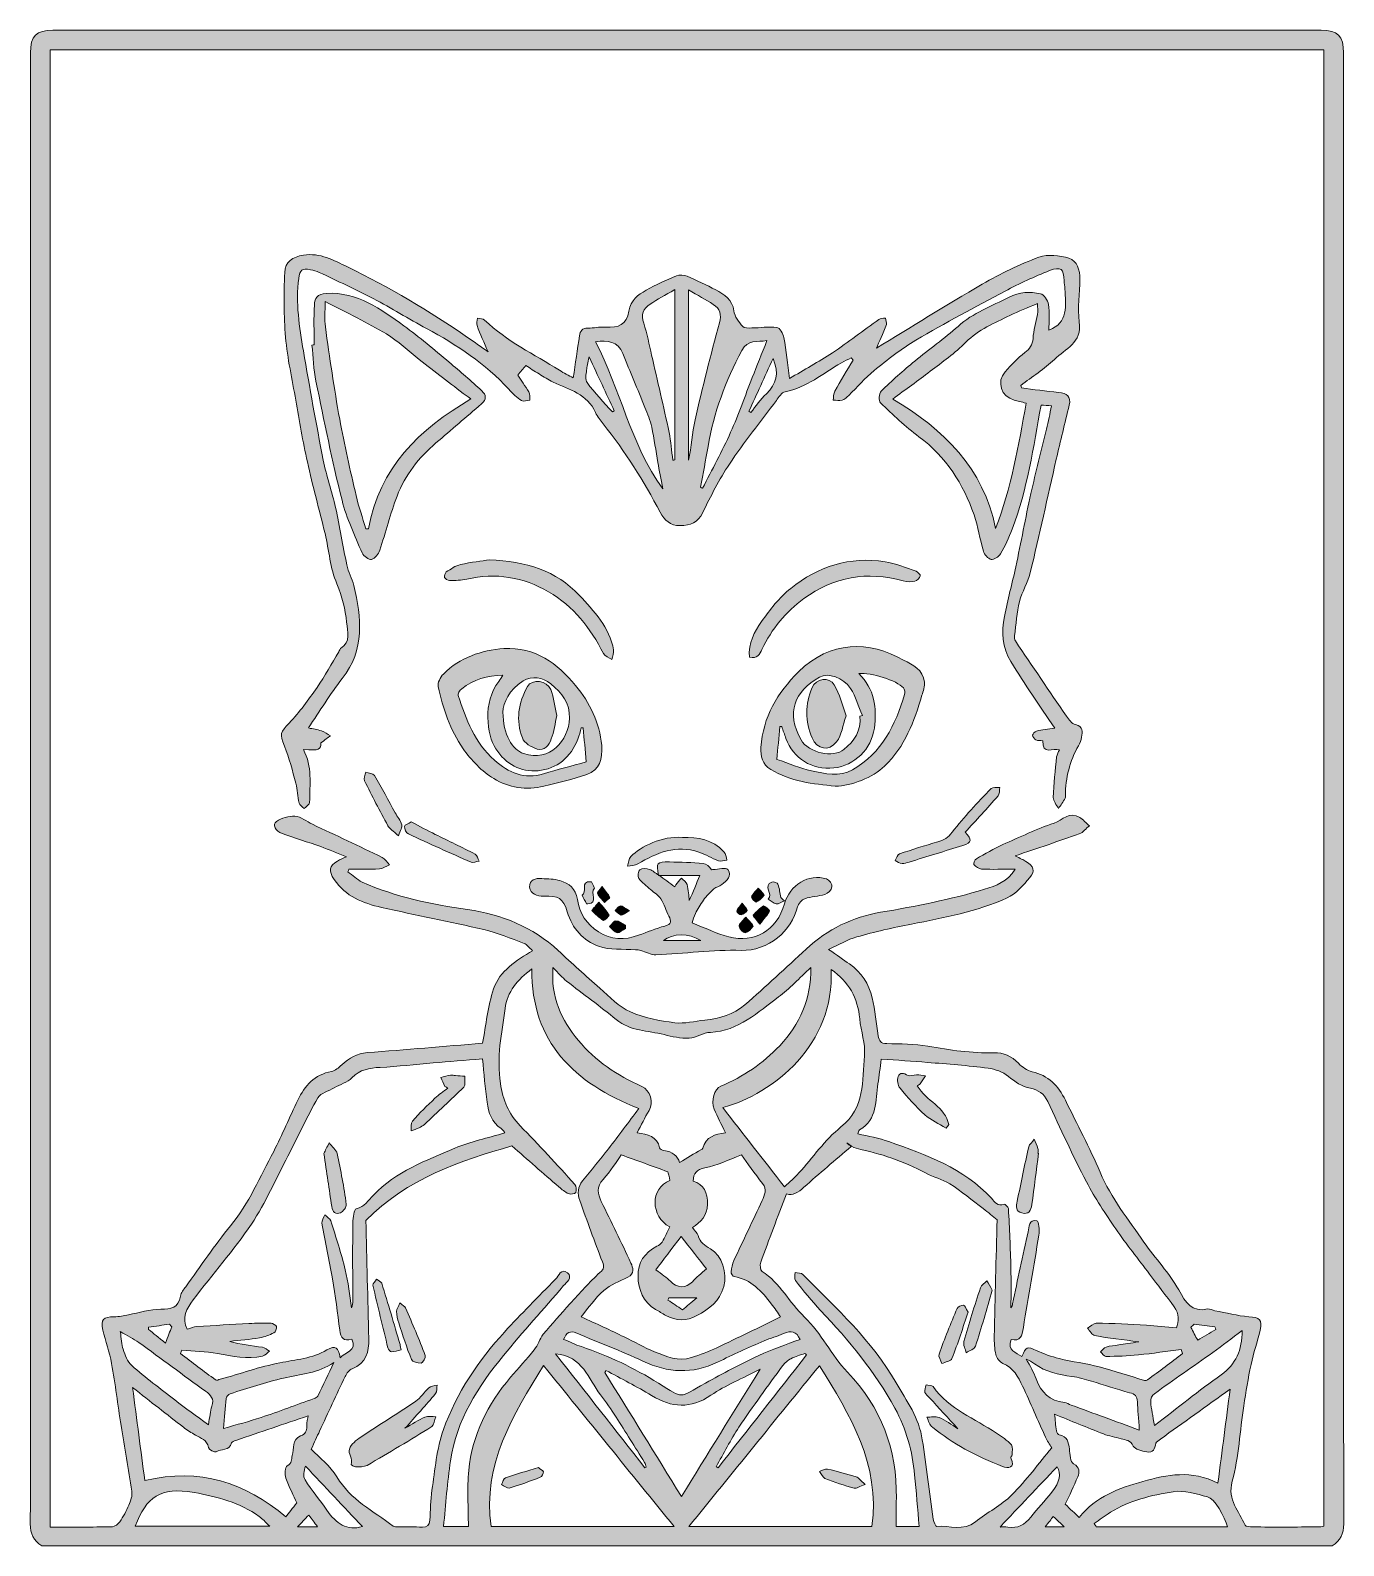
# Model space of a CAD drawing. Header units: inches. Extents: x 612 to 2391, y -2530 to -478.
import ezdxf

# ---------------------------------------------------------------- set-up
doc = ezdxf.new("R2010")
doc.units = ezdxf.units.IN
doc.header["$MEASUREMENT"] = 0
doc.layers.add('Layer 1', color=7, linetype='Continuous')

# ---------------------------------------------------------------- blocks, each defined once
blk = doc.blocks.new('block 5')
at = {"layer": 'Layer 1', "true_color": 0xffffff}
h = blk.add_hatch(color=7, dxfattribs=at)
h.dxf.hatch_style = 2
edge = h.paths.add_edge_path()
edge.add_spline(control_points=[(2375.8, -2530.2), (1793.1, -2530.2), (1210.3, -2530.2), (627.6, -2530.2), (616.4, -2523.4), (612, -2514.1), (612, -2500.5), (612.3, -1836.4), (612.2, -1172.3), (612.2, -508.3), (612.2, -485.5), (619.9, -477.7), (642.6, -477.7), (1215.3, -477.7), (1788.1, -477.7), (2360.8, -477.7), (2383.5, -477.7), (2391.1, -485.5), (2391.1, -508.3), (2391.1, -1172.4), (2391.1, -1836.4), (2391.4, -2500.5), (2391.4, -2514.1), (2386.9, -2523.4), (2375.8, -2530.2)], knot_values=[0, 0, 0, 0, 1, 1, 1, 2, 2, 2, 3, 3, 3, 4, 4, 4, 5, 5, 5, 6, 6, 6, 7, 7, 7, 8, 8, 8, 8], degree=3, periodic=1)
edge = h.paths.add_edge_path()
edge.add_spline(control_points=[(1693.6, -1722.5), (1705.1, -1730.6), (1713.4, -1736.5), (1721.8, -1742.3), (1738.1, -1753.6), (1748.2, -1769.4), (1752.5, -1788.3), (1756.3, -1805.1), (1758.5, -1822.3), (1760.8, -1839.5), (1761.8, -1846.8), (1764.1, -1850), (1772.4, -1850.2), (1790.9, -1850.5), (1809.8, -1850.6), (1828, -1853.7), (1857.8, -1858.9), (1887.4, -1863.5), (1917.7, -1862.5), (1930.6, -1862.1), (1941.5, -1867.1), (1950.8, -1876.8), (1955.7, -1881.9), (1962.5, -1886.7), (1969.1, -1888.2), (1991.4, -1893.1), (2004.8, -1907.4), (2014.3, -1926.8), (2030.1, -1959.2), (2047.2, -1991.2), (2061.4, -2024.4), (2076.3, -2059.3), (2099.6, -2088.6), (2120.8, -2119.2), (2136, -2141.1), (2155.1, -2160.7), (2167.9, -2183.8), (2177.5, -2201.2), (2185.1, -2214.4), (2207.4, -2209.6), (2210.2, -2209), (2213.6, -2211.3), (2216.9, -2211.9), (2232.2, -2214.8), (2247.4, -2218.9), (2262.9, -2220), (2277.1, -2220.9), (2281.6, -2224.3), (2278.2, -2238.3), (2274.4, -2253.9), (2269.3, -2269.2), (2265.9, -2284.9), (2261.9, -2303.3), (2258.8, -2321.9), (2256, -2340.6), (2250.8, -2374.7), (2249.3, -2409.8), (2240.4, -2442.9), (2233.4, -2468.8), (2249.6, -2483.5), (2257.9, -2502.4), (2258.8, -2504.3), (2264.6, -2504.8), (2268, -2504.8), (2297.5, -2505), (2327, -2504.9), (2356.4, -2504.8), (2359.2, -2504.8), (2362, -2504.2), (2364.5, -2503.9), (2364.5, -1836.8), (2364.5, -1170.5), (2364.5, -504.4), (1788.7, -504.4), (1213.7, -504.4), (638.9, -504.4), (638.9, -1171.6), (638.9, -1837.9), (638.9, -2504.9), (667.6, -2504.9), (695.3, -2505.1), (723.1, -2504.6), (726.5, -2504.5), (730.9, -2501), (733.1, -2497.8), (737.9, -2490.7), (742.3, -2483.2), (745.6, -2475.2), (748, -2469.4), (750.4, -2462.4), (749.5, -2456.3), (745.3, -2426.6), (739.7, -2397.1), (735, -2367.5), (730.5, -2339.5), (727.1, -2311.3), (722.1, -2283.5), (719.3, -2268.2), (713.8, -2253.4), (710.2, -2238.2), (706.8, -2224.1), (711.1, -2219.9), (725.6, -2220.2), (732.1, -2220.3), (738.5, -2218.6), (745, -2217.4), (759.5, -2214.8), (774.1, -2210.1), (788.7, -2209.9), (802.6, -2209.6), (812.6, -2208.2), (815.3, -2192.2), (816.1, -2187.6), (819.7, -2183.4), (822.6, -2179.4), (842.6, -2151.8), (861.6, -2123.4), (883.1, -2097.1), (908.2, -2066.4), (923.5, -2030.4), (941.7, -1996.1), (953.6, -1973.5), (963.2, -1949.8), (974.3, -1926.8), (983.8, -1907.3), (997, -1892), (1020.1, -1887.9), (1025.1, -1887), (1029.9, -1882.7), (1033.9, -1879), (1043.8, -1869.8), (1054.7, -1863.5), (1068.6, -1862.4), (1120.4, -1858.4), (1172.2, -1854), (1224.6, -1849.7), (1229.4, -1824.7), (1231.9, -1799.5), (1239.7, -1776), (1247.9, -1751.5), (1270.3, -1737.7), (1292.4, -1724.3), (1288, -1720.3), (1285.1, -1716), (1281.2, -1714.5), (1263.1, -1707.7), (1245.1, -1700.2), (1226.4, -1695.8), (1180.4, -1685), (1133.9, -1676.2), (1087.8, -1665.7), (1062.6, -1660), (1039, -1650.9), (1023.7, -1627.8), (1015.8, -1616), (1016.4, -1609.7), (1028.3, -1602.9), (1031.8, -1600.8), (1035.6, -1599.4), (1040.3, -1597.2), (1028.2, -1592.4), (1017, -1587.5), (1005.5, -1583.4), (988.1, -1577.3), (970.6, -1571.6), (953.1, -1565.8), (944.3, -1562.9), (939.2, -1553), (945.3, -1549.3), (952.5, -1544.9), (962.2, -1541.5), (970.4, -1542.2), (978.6, -1542.9), (986.3, -1549.3), (994.3, -1553.1), (1025.9, -1568), (1057.5, -1582.7), (1088.9, -1598), (1092.8, -1599.9), (1095.3, -1604.7), (1098.4, -1608.1), (1093.9, -1610), (1089.6, -1613.2), (1085, -1613.5), (1071.2, -1614.2), (1057.3, -1613.7), (1043.5, -1613.7), (1043.1, -1614.9), (1042.7, -1616.1), (1042.2, -1617.3), (1048.7, -1622), (1054.5, -1628.1), (1061.7, -1631.3), (1107.1, -1651.8), (1155.5, -1661.7), (1204.5, -1668.6), (1251, -1675.2), (1292.4, -1692.3), (1327.2, -1724.2), (1345.9, -1741.3), (1364.3, -1758.5), (1383.4, -1775.1), (1396.7, -1786.7), (1409.6, -1800.3), (1425.2, -1807.3), (1443.7, -1815.6), (1464.7, -1819.4), (1485.1, -1821.9), (1498.3, -1823.6), (1512.2, -1819.6), (1525.7, -1818.3), (1545.8, -1816.3), (1564.9, -1811.2), (1580.2, -1797.6), (1608.3, -1772.9), (1635.9, -1747.6), (1663.2, -1722.1), (1691.9, -1695.3), (1726.5, -1678.6), (1763.9, -1672.3), (1811.5, -1664.3), (1858.7, -1655), (1904.9, -1641.1), (1920.2, -1636.6), (1935.9, -1630.8), (1946.4, -1614), (1930.1, -1614), (1915.4, -1614.4), (1900.7, -1613.8), (1897, -1613.6), (1893.1, -1610.5), (1890.3, -1607.7), (1889.5, -1606.9), (1891.6, -1601), (1893.7, -1599.8), (1905.4, -1593), (1917.2, -1586.3), (1929.5, -1580.7), (1952.4, -1570.3), (1975.3, -1559.8), (1999, -1551.4), (2009.9, -1547.5), (2020, -1535), (2033.7, -1543.8), (2038.5, -1546.9), (2042.4, -1551.3), (2046.8, -1555.1), (2042.3, -1558.8), (2038.4, -1564.1), (2033.2, -1566), (2005.3, -1576.1), (1977, -1585.3), (1946.3, -1595.8), (1953.6, -1599.5), (1957.4, -1601.2), (1960.9, -1603.3), (1971.4, -1609.5), (1973.9, -1616.5), (1966.1, -1625.4), (1957.1, -1635.7), (1947.3, -1647.3), (1935.3, -1652.8), (1894.3, -1671.5), (1849.9, -1679.6), (1805.8, -1688.3), (1780.9, -1693.2), (1756, -1698.8), (1731.6, -1705.7), (1719.1, -1709.2), (1707.6, -1716.2), (1693.6, -1722.5)], knot_values=[0, 0, 0, 0, 1, 1, 1, 2, 2, 2, 3, 3, 3, 4, 4, 4, 5, 5, 5, 6, 6, 6, 7, 7, 7, 8, 8, 8, 9, 9, 9, 10, 10, 10, 11, 11, 11, 12, 12, 12, 13, 13, 13, 14, 14, 14, 15, 15, 15, 16, 16, 16, 17, 17, 17, 18, 18, 18, 19, 19, 19, 20, 20, 20, 21, 21, 21, 22, 22, 22, 23, 23, 23, 24, 24, 24, 25, 25, 25, 26, 26, 26, 27, 27, 27, 28, 28, 28, 29, 29, 29, 30, 30, 30, 31, 31, 31, 32, 32, 32, 33, 33, 33, 34, 34, 34, 35, 35, 35, 36, 36, 36, 37, 37, 37, 38, 38, 38, 39, 39, 39, 40, 40, 40, 41, 41, 41, 42, 42, 42, 43, 43, 43, 44, 44, 44, 45, 45, 45, 46, 46, 46, 47, 47, 47, 48, 48, 48, 49, 49, 49, 50, 50, 50, 51, 51, 51, 52, 52, 52, 53, 53, 53, 54, 54, 54, 55, 55, 55, 56, 56, 56, 57, 57, 57, 58, 58, 58, 59, 59, 59, 60, 60, 60, 61, 61, 61, 62, 62, 62, 63, 63, 63, 64, 64, 64, 65, 65, 65, 66, 66, 66, 67, 67, 67, 68, 68, 68, 69, 69, 69, 70, 70, 70, 71, 71, 71, 72, 72, 72, 73, 73, 73, 74, 74, 74, 75, 75, 75, 76, 76, 76, 77, 77, 77, 78, 78, 78, 79, 79, 79, 80, 80, 80, 81, 81, 81, 82, 82, 82, 83, 83, 83, 84, 84, 84, 85, 85, 85, 86, 86, 86, 87, 87, 87, 88, 88, 88, 89, 89, 89, 90, 90, 90, 90], degree=3, periodic=1)
edge = h.paths.add_edge_path()
edge.add_spline(control_points=[(1205.5, -2504.2), (1205.5, -2478.2), (1203.4, -2452.9), (1206, -2428.1), (1210.9, -2380.2), (1231.4, -2338.5), (1262.7, -2302.1), (1273.4, -2289.7), (1284.6, -2277.6), (1294.7, -2264.8), (1299.7, -2258.5), (1301.9, -2250.1), (1306.9, -2243.9), (1318.4, -2229.7), (1330.7, -2216.2), (1343, -2202.7), (1356.3, -2188.2), (1369.3, -2173.3), (1383.8, -2160.1), (1389.5, -2155), (1389.5, -2152.2), (1387.1, -2145.9), (1376.5, -2118.3), (1366.3, -2090.5), (1356.4, -2062.6), (1353, -2053.3), (1353.5, -2044.2), (1360.3, -2035.9), (1372.1, -2021.7), (1383.8, -2007.4), (1395.1, -1992.8), (1409.1, -1974.7), (1422.7, -1956.3), (1436.4, -1938.2), (1348.9, -1903.3), (1291, -1849.2), (1291.4, -1749.1), (1272, -1763.5), (1258.1, -1780), (1255.1, -1802.6), (1250.7, -1836.2), (1243.5, -1869.2), (1248.9, -1904.1), (1252.4, -1927), (1259.8, -1945.1), (1275.6, -1961.4), (1300.9, -1987.4), (1325.4, -2014.1), (1349.8, -2040.9), (1351.9, -2043.1), (1352.3, -2048.9), (1350.9, -2051.8), (1350, -2053.6), (1343.8, -2054.6), (1341.1, -2053.4), (1336.3, -2051.4), (1332.2, -2047.6), (1328.1, -2044.2), (1306.8, -2025.8), (1285.6, -2007.3), (1264.5, -1988.8), (1195.5, -2008.1), (1122.1, -2033.3), (1066.6, -2089.7), (1067.9, -2142.4), (1069.2, -2196.1), (1070.5, -2249.7), (1070.9, -2267.6), (1067.4, -2283.1), (1048, -2290.5), (1044, -2292), (1040.6, -2296.9), (1038.5, -2301.1), (1026.7, -2325.6), (1015.4, -2350.3), (1004, -2374.9), (1000.4, -2382.6), (996.8, -2390.2), (992.5, -2399.5), (1003.7, -2411.2), (1018.6, -2422.3), (1027.3, -2437), (1045.8, -2468), (1076.5, -2483.4), (1103.6, -2503.7), (1105.3, -2505), (1108.3, -2504.8), (1110.7, -2504.8), (1121.5, -2504.9), (1132.3, -2504.6), (1143.1, -2505), (1149.8, -2505.2), (1153, -2502.7), (1153.3, -2495.8), (1154, -2482.3), (1154, -2468.5), (1156.1, -2455.1), (1160.4, -2427.5), (1162.4, -2398.8), (1171.7, -2372.9), (1189.4, -2323.2), (1218.9, -2279.7), (1254.5, -2240.8), (1276.9, -2216.4), (1300.2, -2192.9), (1323.6, -2169.4), (1327.9, -2165.1), (1331.2, -2153.8), (1339.6, -2160.5), (1347.6, -2167), (1338.2, -2173.6), (1334.4, -2178), (1307.6, -2209.9), (1279.2, -2240.4), (1252.9, -2272.7), (1218.6, -2314.7), (1189.4, -2360), (1181.2, -2415.2), (1176.9, -2444.4), (1174.9, -2473.9), (1171.8, -2504.2), (1184.2, -2504.2), (1194, -2504.2), (1205.5, -2504.2)], knot_values=[0, 0, 0, 0, 1, 1, 1, 2, 2, 2, 3, 3, 3, 4, 4, 4, 5, 5, 5, 6, 6, 6, 7, 7, 7, 8, 8, 8, 9, 9, 9, 10, 10, 10, 11, 11, 11, 12, 12, 12, 13, 13, 13, 14, 14, 14, 15, 15, 15, 16, 16, 16, 17, 17, 17, 18, 18, 18, 19, 19, 19, 20, 20, 20, 21, 21, 21, 22, 22, 22, 23, 23, 23, 24, 24, 24, 25, 25, 25, 26, 26, 26, 27, 27, 27, 28, 28, 28, 29, 29, 29, 30, 30, 30, 31, 31, 31, 32, 32, 32, 33, 33, 33, 34, 34, 34, 35, 35, 35, 36, 36, 36, 37, 37, 37, 38, 38, 38, 39, 39, 39, 40, 40, 40, 41, 41, 41, 41], degree=3, periodic=1)
edge = h.paths.add_edge_path()
edge.add_spline(control_points=[(1816.3, -2504.3), (1814.2, -2480.2), (1812.3, -2457.2), (1810.1, -2434.3), (1807, -2402.5), (1798.8, -2372.2), (1783.4, -2343.9), (1756.6, -2294.6), (1720.9, -2252.3), (1682.7, -2211.7), (1670.6, -2198.9), (1659.5, -2185), (1648.5, -2171.1), (1646.7, -2168.8), (1648.2, -2163.9), (1648.1, -2160.2), (1651.7, -2161), (1656.5, -2160.6), (1658.7, -2162.7), (1704.3, -2208.7), (1752.1, -2252.9), (1785.2, -2309.5), (1799.5, -2334), (1816.1, -2357.7), (1820.5, -2386.6), (1826, -2422.3), (1830.2, -2458.3), (1835.2, -2494.2), (1835.7, -2497.8), (1838.6, -2504.2), (1840, -2504.1), (1857.5, -2502.7), (1875.9, -2510.9), (1892.4, -2497.9), (1908.4, -2485.2), (1927.4, -2475.7), (1941.7, -2461.4), (1961.6, -2441.6), (1978.3, -2418.6), (1995.8, -2397.6), (1992.8, -2392.6), (1989.7, -2388.2), (1987.5, -2383.4), (1977, -2360.4), (1967.1, -2337.1), (1956.4, -2314.1), (1950.4, -2301.5), (1943.8, -2289.4), (1929.6, -2283.3), (1925.4, -2281.5), (1921.3, -2275.9), (1920.1, -2271.3), (1918.1, -2263.4), (1917.9, -2254.9), (1918, -2246.7), (1919.1, -2193.9), (1920.5, -2141.1), (1921.8, -2088.7), (1916.2, -2084.3), (1909.7, -2078.8), (1903, -2073.7), (1888, -2062.3), (1873.4, -2050.2), (1857.6, -2040), (1847.7, -2033.7), (1835.4, -2031.1), (1825, -2025.4), (1795.4, -2009.3), (1763.8, -1999.2), (1731, -1992), (1726.5, -1991), (1722.5, -1987.2), (1718.3, -1984.7), (1720.2, -1986.3), (1722.1, -1988), (1724, -1989.6), (1702.6, -2007.9), (1681, -2026), (1660, -2044.8), (1652.5, -2051.6), (1645.2, -2056.5), (1636.3, -2053.8), (1624.6, -2084.9), (1612.8, -2115.5), (1601.6, -2146.4), (1600.3, -2149.9), (1600.9, -2157.1), (1603.3, -2158.6), (1627.9, -2174.3), (1640.4, -2201.2), (1660.9, -2220.5), (1684.1, -2242.5), (1696.8, -2272), (1719.2, -2295.3), (1764.2, -2342), (1786.7, -2399.8), (1785.3, -2465.8), (1785, -2478.4), (1785.2, -2491), (1785.2, -2504.3), (1794, -2504.3), (1803.8, -2504.3), (1816.3, -2504.3)], knot_values=[0, 0, 0, 0, 1, 1, 1, 2, 2, 2, 3, 3, 3, 4, 4, 4, 5, 5, 5, 6, 6, 6, 7, 7, 7, 8, 8, 8, 9, 9, 9, 10, 10, 10, 11, 11, 11, 12, 12, 12, 13, 13, 13, 14, 14, 14, 15, 15, 15, 16, 16, 16, 17, 17, 17, 18, 18, 18, 19, 19, 19, 20, 20, 20, 21, 21, 21, 22, 22, 22, 23, 23, 23, 24, 24, 24, 25, 25, 25, 26, 26, 26, 27, 27, 27, 28, 28, 28, 29, 29, 29, 30, 30, 30, 31, 31, 31, 32, 32, 32, 33, 33, 33, 34, 34, 34, 34], degree=3, periodic=1)
edge = h.paths.add_edge_path()
edge.add_spline(control_points=[(1955.5, -2274), (1960.9, -2260.2), (1962.4, -2260.1), (1974.8, -2265.7), (1984.8, -2270.3), (1995.3, -2274.2), (2006, -2276.7), (2023.9, -2281.1), (2042.4, -2283.4), (2060.3, -2288), (2080.9, -2293.3), (2101.1, -2300.3), (2121.4, -2306.4), (2122.7, -2306.8), (2124.6, -2306.5), (2125.6, -2305.7), (2141.5, -2293.8), (2157.4, -2281.8), (2173.2, -2269.8), (2172.5, -2268), (2171.9, -2266.2), (2171.2, -2264.4), (2151.9, -2266.9), (2132.6, -2269.8), (2113.2, -2271.8), (2098.6, -2273.2), (2083.9, -2273.7), (2069.2, -2273.9), (2066.7, -2273.9), (2064.2, -2269.8), (2061.8, -2267.6), (2064.3, -2265.4), (2066.6, -2262.1), (2069.5, -2261.2), (2075, -2259.5), (2080.9, -2259.2), (2086.6, -2258.3), (2094.7, -2257.1), (2102.9, -2255.8), (2113.9, -2254.1), (2091.7, -2251.1), (2072.9, -2249.1), (2054.3, -2245.7), (2050.5, -2245), (2047.6, -2239.2), (2044.2, -2235.7), (2048.2, -2233.3), (2052.2, -2228.8), (2056.2, -2228.8), (2078.9, -2229.1), (2101.6, -2230.2), (2124.3, -2231.5), (2137.5, -2232.3), (2150.7, -2233.9), (2164.7, -2235.2), (2167.9, -2226.3), (2168.8, -2216.1), (2161.7, -2206.5), (2150.6, -2191.8), (2139.4, -2177.1), (2128.3, -2162.3), (2113, -2142), (2097.1, -2122), (2082.6, -2101.1), (2068.5, -2080.5), (2054.5, -2059.6), (2042.9, -2037.5), (2024.3, -2001.8), (2007.5, -1965.1), (1990.5, -1928.5), (1985.6, -1918), (1977.2, -1912.7), (1966.9, -1910.6), (1955.1, -1908.2), (1946.3, -1902.1), (1937.1, -1894.5), (1929.8, -1888.5), (1919.3, -1884.7), (1909.8, -1883.5), (1882.4, -1879.9), (1854.9, -1877.9), (1827.4, -1875.6), (1807, -1873.9), (1786.6, -1872.7), (1764.9, -1871.2), (1763.3, -1882.9), (1762, -1893.8), (1760.3, -1904.6), (1756.6, -1927.2), (1760.2, -1952.6), (1735.5, -1967), (1733.9, -1968), (1733.5, -1971.2), (1733.1, -1972.2), (1747.5, -1975.8), (1761.8, -1978.1), (1775.2, -1982.9), (1825.6, -2001), (1876.5, -2018.6), (1914.3, -2059.7), (1918.7, -2064.5), (1922.5, -2071.6), (1931.6, -2067.6), (1932.5, -2067.2), (1937, -2071.5), (1937.2, -2073.7), (1938.6, -2100.4), (1939.8, -2127.2), (1940.5, -2153.9), (1941, -2172), (1940.6, -2190.1), (1940.6, -2208.1), (1942.1, -2206.4), (1942.4, -2204.4), (1942.8, -2202.5), (1949.7, -2170), (1956.1, -2137.3), (1963.9, -2104.9), (1965.3, -2099.3), (1964.6, -2087.3), (1975.7, -2090.1), (1978.2, -2090.8), (1979.4, -2103), (1978.4, -2109.4), (1971.7, -2151.2), (1963.8, -2192.9), (1957.5, -2234.8), (1955.8, -2246.4), (1953.5, -2253.9), (1940.7, -2250.8), (1934.9, -2266.4), (1947.7, -2268.2), (1955.5, -2274)], knot_values=[0, 0, 0, 0, 1, 1, 1, 2, 2, 2, 3, 3, 3, 4, 4, 4, 5, 5, 5, 6, 6, 6, 7, 7, 7, 8, 8, 8, 9, 9, 9, 10, 10, 10, 11, 11, 11, 12, 12, 12, 13, 13, 13, 14, 14, 14, 15, 15, 15, 16, 16, 16, 17, 17, 17, 18, 18, 18, 19, 19, 19, 20, 20, 20, 21, 21, 21, 22, 22, 22, 23, 23, 23, 24, 24, 24, 25, 25, 25, 26, 26, 26, 27, 27, 27, 28, 28, 28, 29, 29, 29, 30, 30, 30, 31, 31, 31, 32, 32, 32, 33, 33, 33, 34, 34, 34, 35, 35, 35, 36, 36, 36, 37, 37, 37, 38, 38, 38, 39, 39, 39, 40, 40, 40, 41, 41, 41, 42, 42, 42, 43, 43, 43, 44, 44, 44, 44], degree=3, periodic=1)
edge = h.paths.add_edge_path()
edge.add_spline(control_points=[(1254.9, -1971.1), (1254.2, -1970.3), (1252.6, -1967), (1250, -1965.2), (1236.9, -1956.8), (1232.7, -1943.4), (1230.8, -1929.5), (1228.1, -1910.2), (1226.7, -1890.8), (1224.7, -1870.8), (1200.3, -1872.8), (1179.1, -1874.6), (1157.9, -1876.4), (1133.9, -1878.5), (1109.9, -1881.1), (1085.9, -1882.4), (1071.4, -1883.1), (1058.7, -1885.2), (1047.8, -1896.4), (1041.6, -1902.8), (1031.7, -1905.5), (1023.7, -1910), (1016.1, -1914.3), (1005.4, -1917), (1001.7, -1923.6), (986.9, -1949.2), (974.6, -1976.2), (961, -2002.4), (944.9, -2033.4), (930.8, -2065.7), (911.5, -2094.6), (887.6, -2130.3), (858.9, -2162.8), (832.8, -2197.1), (823.9, -2208.8), (816.7, -2221.8), (824.7, -2236.9), (829.3, -2235.6), (833.5, -2233.8), (837.8, -2233.5), (861.3, -2231.9), (884.8, -2230.5), (908.2, -2229.3), (918.2, -2228.8), (928.1, -2228.6), (938.1, -2229), (940.7, -2229.1), (944.9, -2231.4), (945.5, -2233.5), (946.1, -2235.9), (944.2, -2240.7), (942.1, -2241.7), (936, -2244.8), (929.4, -2247.5), (922.7, -2248.6), (909.3, -2250.8), (895.7, -2252), (882.2, -2253.5), (897.1, -2257.6), (911.9, -2259.2), (926.5, -2261.5), (929.9, -2262.1), (932.9, -2264.9), (936, -2266.7), (932.9, -2269), (930.1, -2272.6), (926.6, -2273.4), (906, -2277.8), (885.9, -2273.9), (865.5, -2269.9), (849.7, -2266.8), (833.2, -2266.7), (817.1, -2265.3), (816.5, -2266.8), (816, -2268.2), (815.4, -2269.7), (831.2, -2281.8), (847, -2293.9), (863, -2305.7), (864.2, -2306.6), (867.2, -2305.4), (869.3, -2304.8), (896.1, -2297.2), (922.7, -2288), (950, -2282.5), (971.7, -2278.1), (993.9, -2276.8), (1013.8, -2265.1), (1025.3, -2258.3), (1029.9, -2261.4), (1031.6, -2275.7), (1038.6, -2268), (1055.2, -2267), (1047.4, -2250.3), (1036.4, -2254.1), (1032.6, -2248.5), (1031.3, -2238.4), (1028.3, -2215.2), (1025.3, -2191.9), (1021.4, -2168.7), (1017.1, -2143.6), (1011.5, -2118.7), (1007.1, -2093.5), (1006.5, -2090), (1009.5, -2085.9), (1010.9, -2082), (1013.7, -2084.8), (1018, -2087.1), (1019.1, -2090.4), (1026.1, -2112.3), (1033.3, -2134.3), (1038.7, -2156.6), (1042.8, -2173.4), (1044.3, -2190.9), (1047, -2208.1), (1048.5, -2204.7), (1048.8, -2201.5), (1048.8, -2198.2), (1048.8, -2163.1), (1048.5, -2128), (1048.9, -2092.9), (1049, -2086.2), (1050.6, -2074.4), (1053.5, -2073.8), (1064.9, -2071.2), (1069.9, -2062.7), (1076.8, -2055.4), (1107.3, -2023.5), (1148, -2008.6), (1187.2, -1991.8), (1208.5, -1982.7), (1231.7, -1978), (1254.9, -1971.1)], knot_values=[0, 0, 0, 0, 1, 1, 1, 2, 2, 2, 3, 3, 3, 4, 4, 4, 5, 5, 5, 6, 6, 6, 7, 7, 7, 8, 8, 8, 9, 9, 9, 10, 10, 10, 11, 11, 11, 12, 12, 12, 13, 13, 13, 14, 14, 14, 15, 15, 15, 16, 16, 16, 17, 17, 17, 18, 18, 18, 19, 19, 19, 20, 20, 20, 21, 21, 21, 22, 22, 22, 23, 23, 23, 24, 24, 24, 25, 25, 25, 26, 26, 26, 27, 27, 27, 28, 28, 28, 29, 29, 29, 30, 30, 30, 31, 31, 31, 32, 32, 32, 33, 33, 33, 34, 34, 34, 35, 35, 35, 36, 36, 36, 37, 37, 37, 38, 38, 38, 39, 39, 39, 40, 40, 40, 41, 41, 41, 42, 42, 42, 43, 43, 43, 44, 44, 44, 44], degree=3, periodic=1)
edge = h.paths.add_edge_path()
edge.add_spline(control_points=[(1412.7, -2000.9), (1406.2, -2009.9), (1398.3, -2023.1), (1388.1, -2034.1), (1378.6, -2044.4), (1380.4, -2053.6), (1385.6, -2064.2), (1399.1, -2091.8), (1412.8, -2119.4), (1425.7, -2147.4), (1428.5, -2153.5), (1431, -2161.8), (1421.4, -2166.6), (1410.3, -2172.2), (1397.9, -2176.5), (1388.9, -2184.5), (1377.2, -2194.8), (1368.3, -2208.2), (1358.4, -2220.1), (1379.4, -2229.9), (1398.1, -2238.5), (1416.6, -2247.4), (1430.4, -2254), (1443.6, -2262), (1457.8, -2267.5), (1473.6, -2273.8), (1489.8, -2281.4), (1507.6, -2275.4), (1519.2, -2271.5), (1530.9, -2267.3), (1542.1, -2262), (1570.7, -2248.7), (1598.9, -2234.6), (1628.4, -2220.3), (1624.8, -2215.1), (1620.6, -2208.7), (1615.9, -2202.6), (1602.7, -2185.5), (1588.7, -2169.5), (1565.6, -2165.8), (1563.8, -2165.5), (1561.2, -2161.4), (1561.4, -2159.3), (1561.9, -2154.1), (1563, -2148.8), (1565.2, -2144.1), (1577.8, -2116.8), (1591, -2089.8), (1603.5, -2062.5), (1606.8, -2055.4), (1610.5, -2047.8), (1604.1, -2039.7), (1593.4, -2026), (1583.4, -2011.8), (1575.5, -2001), (1557.7, -2007.6), (1542.3, -2015.5), (1526, -2018.6), (1514.4, -2020.7), (1510.8, -2025.5), (1509.9, -2036.4), (1524.6, -2041.3), (1529.7, -2051.8), (1529.6, -2067.7), (1529.4, -2083.5), (1520, -2091.6), (1509.2, -2099.3), (1512.2, -2103.5), (1515.9, -2106.5), (1516.8, -2110.2), (1519.2, -2119.4), (1525.5, -2123.5), (1533.3, -2128), (1549.9, -2137.8), (1556.4, -2160.5), (1551.4, -2179.2), (1546.2, -2199.1), (1531.6, -2209.5), (1515.1, -2218.5), (1500.9, -2226.3), (1486.8, -2225.9), (1472.9, -2218.4), (1468.2, -2215.8), (1463.7, -2212.8), (1459.1, -2210.1), (1442.2, -2200), (1435.6, -2183.4), (1435.3, -2165.3), (1434.9, -2147.3), (1444, -2133.1), (1460.8, -2124.7), (1463.5, -2123.3), (1466.5, -2121.4), (1467.9, -2118.9), (1471.8, -2112.4), (1474.8, -2105.3), (1478.2, -2098.5), (1452.3, -2084.2), (1451.2, -2046.1), (1478.6, -2035.5), (1477.5, -2030.5), (1476.3, -2025.5), (1475.9, -2023.8), (1453.9, -2015.8), (1434.3, -2008.7), (1412.7, -2000.9)], knot_values=[0, 0, 0, 0, 1, 1, 1, 2, 2, 2, 3, 3, 3, 4, 4, 4, 5, 5, 5, 6, 6, 6, 7, 7, 7, 8, 8, 8, 9, 9, 9, 10, 10, 10, 11, 11, 11, 12, 12, 12, 13, 13, 13, 14, 14, 14, 15, 15, 15, 16, 16, 16, 17, 17, 17, 18, 18, 18, 19, 19, 19, 20, 20, 20, 21, 21, 21, 22, 22, 22, 23, 23, 23, 24, 24, 24, 25, 25, 25, 26, 26, 26, 27, 27, 27, 28, 28, 28, 29, 29, 29, 30, 30, 30, 31, 31, 31, 32, 32, 32, 33, 33, 33, 34, 34, 34, 35, 35, 35, 35], degree=3, periodic=1)
edge = h.paths.add_edge_path()
edge.add_spline(control_points=[(1669.5, -1746.9), (1653.4, -1761.7), (1640.7, -1775.9), (1625.7, -1787), (1597.6, -1807.6), (1571.8, -1833), (1533.4, -1834.9), (1523.7, -1835.3), (1514.2, -1842.2), (1504.4, -1842.7), (1493.2, -1843.2), (1481.5, -1840.9), (1470.6, -1838), (1448.7, -1832.3), (1424.9, -1833.4), (1405.8, -1817.6), (1384, -1799.6), (1360.8, -1783.1), (1338.6, -1765.6), (1332.5, -1760.8), (1327.4, -1754.6), (1320.1, -1747.2), (1316.8, -1787.5), (1331.9, -1818.2), (1354.2, -1845.5), (1377.2, -1873.7), (1407.4, -1893), (1440.4, -1908.1), (1452.2, -1913.5), (1456.5, -1929.7), (1450.2, -1940.8), (1444.6, -1950.5), (1439.6, -1960.6), (1434.1, -1971), (1448.4, -1973.6), (1461.5, -1975.2), (1464.6, -1991.5), (1464.9, -1993), (1468.3, -1994.9), (1470.4, -1995), (1482.3, -1995.9), (1488.9, -2003.1), (1491.7, -2011), (1501.6, -2005.1), (1511.4, -1999.4), (1521.1, -1993.6), (1521.8, -1993.2), (1522.8, -1992.7), (1523, -1992), (1526.9, -1976.2), (1539.9, -1972.9), (1553.8, -1970.9), (1548.3, -1959.5), (1542.9, -1949.4), (1538.5, -1938.9), (1533.9, -1927.8), (1538.9, -1911.4), (1547.3, -1907.9), (1577.8, -1895.2), (1604.6, -1877.1), (1627.3, -1853), (1654.5, -1824), (1669.8, -1790.4), (1669.5, -1746.9)], knot_values=[0, 0, 0, 0, 1, 1, 1, 2, 2, 2, 3, 3, 3, 4, 4, 4, 5, 5, 5, 6, 6, 6, 7, 7, 7, 8, 8, 8, 9, 9, 9, 10, 10, 10, 11, 11, 11, 12, 12, 12, 13, 13, 13, 14, 14, 14, 15, 15, 15, 16, 16, 16, 17, 17, 17, 18, 18, 18, 19, 19, 19, 20, 20, 20, 21, 21, 21, 21], degree=3, periodic=1)
edge = h.paths.add_edge_path()
edge.add_spline(control_points=[(1484.2, -2504.3), (1425.3, -2431.7), (1366.8, -2359.6), (1307.4, -2286.3), (1266, -2353.3), (1224.2, -2419.7), (1236.3, -2504.3), (1319.3, -2504.3), (1401.5, -2504.3), (1484.2, -2504.3)], knot_values=[0, 0, 0, 0, 1, 1, 1, 2, 2, 2, 3, 3, 3, 3], degree=3, periodic=1)
edge = h.paths.add_edge_path()
edge.add_spline(control_points=[(1681, -2286.4), (1621.4, -2359.8), (1562.9, -2432), (1504.3, -2504.2), (1587.3, -2504.2), (1669.7, -2504.2), (1752.2, -2504.2), (1763.7, -2419.9), (1722.8, -2353.6), (1681, -2286.4)], knot_values=[0, 0, 0, 0, 1, 1, 1, 2, 2, 2, 3, 3, 3, 3], degree=3, periodic=1)
edge = h.paths.add_edge_path()
edge.add_spline(control_points=[(1633.7, -2044.1), (1641, -2037.2), (1647.5, -2031.7), (1653.2, -2025.4), (1672.2, -2004.5), (1688.5, -1980.4), (1710.3, -1963.1), (1743.3, -1936.8), (1738.8, -1900.6), (1742.1, -1866.6), (1743.7, -1850.3), (1737.3, -1833.4), (1735.7, -1816.6), (1733.1, -1788.4), (1720.9, -1766.5), (1697, -1749.9), (1701.8, -1851.1), (1619.5, -1917.9), (1550.1, -1936.9), (1577.8, -1972.4), (1604.8, -2007), (1633.7, -2044.1)], knot_values=[0, 0, 0, 0, 1, 1, 1, 2, 2, 2, 3, 3, 3, 4, 4, 4, 5, 5, 5, 6, 6, 6, 7, 7, 7, 7], degree=3, periodic=1)
edge = h.paths.add_edge_path()
edge.add_spline(control_points=[(1999.7, -2352.2), (2000.5, -2359.5), (2001.1, -2367.2), (2002.3, -2374.8), (2002.6, -2376.8), (2004.4, -2379.8), (2006, -2380.1), (2017, -2382.1), (2018.6, -2390), (2019.7, -2399.3), (2020.4, -2406.3), (2021, -2416.9), (2025.4, -2419.2), (2034.5, -2424.2), (2033.5, -2430.6), (2031.1, -2436.8), (2026.1, -2449.7), (2019.7, -2462), (2014.1, -2474.1), (2020.6, -2480.3), (2027.1, -2486.3), (2033.1, -2491.9), (2055.9, -2463.4), (2086.8, -2452.2), (2119.3, -2443.2), (2152.2, -2433.9), (2185, -2427.3), (2221, -2445.3), (2226.7, -2401.3), (2232.1, -2359.8), (2237.5, -2318.2), (2204.9, -2341.6), (2174, -2363.7), (2143.1, -2385.8), (2140.9, -2387.5), (2137.4, -2389.2), (2137, -2391.3), (2135.8, -2398.8), (2133, -2404.8), (2124.6, -2403.2), (2118, -2401.9), (2108.5, -2399.9), (2106.3, -2395.3), (2102.4, -2387), (2096.1, -2387.1), (2089.7, -2385.4), (2081.7, -2383.2), (2073.6, -2381.7), (2065.9, -2378.8), (2043.7, -2370.2), (2021.7, -2361.1), (1999.7, -2352.2)], knot_values=[0, 0, 0, 0, 1, 1, 1, 2, 2, 2, 3, 3, 3, 4, 4, 4, 5, 5, 5, 6, 6, 6, 7, 7, 7, 8, 8, 8, 9, 9, 9, 10, 10, 10, 11, 11, 11, 12, 12, 12, 13, 13, 13, 14, 14, 14, 15, 15, 15, 16, 16, 16, 17, 17, 17, 17], degree=3, periodic=1)
edge = h.paths.add_edge_path()
edge.add_spline(control_points=[(767, -2442.1), (842.2, -2423.7), (902.2, -2444.8), (958.2, -2491.1), (962, -2486.2), (967.4, -2479.3), (973, -2472), (968.8, -2462.7), (962.6, -2451.1), (958.3, -2438.8), (956.6, -2433.8), (957.1, -2423.5), (959.8, -2422.2), (967, -2418.8), (965.2, -2413.3), (966.9, -2408.2), (970.1, -2399), (965.5, -2385.8), (978.2, -2381.5), (985.4, -2379), (986.4, -2374.9), (986.5, -2368.6), (986.6, -2363), (987.9, -2357.5), (988.3, -2354.5), (956.4, -2365.2), (923.5, -2376.3), (890.5, -2387.5), (888.3, -2388.3), (885, -2389.4), (884.6, -2390.9), (881.8, -2402.2), (870.5, -2398.9), (863.7, -2402.9), (861.8, -2404.1), (853.6, -2399.9), (853.2, -2397.4), (851.8, -2386.5), (842.9, -2384.8), (835.7, -2380.5), (830.2, -2377.2), (824.6, -2373.8), (819.5, -2369.8), (797.2, -2352.6), (775.1, -2335.2), (750.6, -2316.1), (756.3, -2359.9), (761.7, -2401.3), (767, -2442.1)], knot_values=[0, 0, 0, 0, 1, 1, 1, 2, 2, 2, 3, 3, 3, 4, 4, 4, 5, 5, 5, 6, 6, 6, 7, 7, 7, 8, 8, 8, 9, 9, 9, 10, 10, 10, 11, 11, 11, 12, 12, 12, 13, 13, 13, 14, 14, 14, 15, 15, 15, 16, 16, 16, 16], degree=3, periodic=1)
edge = h.paths.add_edge_path()
edge.add_spline(control_points=[(1494.2, -2463.6), (1529.4, -2406.5), (1564.1, -2350.4), (1600.7, -2291.1), (1576.6, -2303.7), (1554, -2313), (1534.1, -2326.4), (1506.4, -2345.1), (1481, -2343.5), (1453.7, -2326.8), (1433.6, -2314.6), (1412.5, -2304), (1391.8, -2292.7), (1391.3, -2293.6), (1390.8, -2294.5), (1390.3, -2295.4), (1424.7, -2351.1), (1459.2, -2406.9), (1494.2, -2463.6)], knot_values=[0, 0, 0, 0, 1, 1, 1, 2, 2, 2, 3, 3, 3, 4, 4, 4, 5, 5, 5, 6, 6, 6, 6], degree=3, periodic=1)
edge = h.paths.add_edge_path()
edge.add_spline(control_points=[(754.1, -2503.9), (814.2, -2503.9), (873.6, -2503.9), (936.4, -2503.9), (930.2, -2498), (926.6, -2493.7), (922.2, -2490.6), (895.7, -2471.8), (865, -2463.6), (833.8, -2458.2), (787.6, -2450.3), (769.3, -2464.1), (754.1, -2503.9)], knot_values=[0, 0, 0, 0, 1, 1, 1, 2, 2, 2, 3, 3, 3, 4, 4, 4, 4], degree=3, periodic=1)
edge = h.paths.add_edge_path()
edge.add_spline(control_points=[(2053.5, -2500.3), (2054.4, -2501.7), (2055.3, -2503.1), (2056.2, -2504.5), (2115.4, -2504.5), (2174.6, -2504.5), (2233.9, -2504.5), (2231, -2491.4), (2215.4, -2465.8), (2207, -2463.9), (2191.7, -2460.3), (2175.3, -2454.7), (2160.5, -2457.1), (2131.1, -2462), (2101.3, -2468.5), (2075.3, -2485), (2067.8, -2489.8), (2060.8, -2495.2), (2053.5, -2500.3)], knot_values=[0, 0, 0, 0, 1, 1, 1, 2, 2, 2, 3, 3, 3, 4, 4, 4, 5, 5, 5, 6, 6, 6, 6], degree=3, periodic=1)
edge = h.paths.add_edge_path()
edge.add_spline(control_points=[(1654.9, -2250.7), (1649.8, -2240.2), (1643, -2237.8), (1632.6, -2242.8), (1624.2, -2246.9), (1614.7, -2248.9), (1606.1, -2252.7), (1585, -2262), (1563.9, -2271.5), (1543.1, -2281.6), (1509, -2298.3), (1475.9, -2296), (1441.9, -2280.2), (1412.5, -2266.5), (1382.1, -2255.1), (1352.2, -2242.3), (1343.2, -2238.4), (1338.5, -2241.6), (1334.5, -2250.7), (1342.8, -2254.2), (1350.5, -2257.9), (1358.6, -2260.6), (1395.5, -2272.8), (1430, -2289.7), (1463.1, -2310.1), (1498.8, -2332.1), (1488.8, -2330.6), (1526.7, -2309.9), (1550.4, -2296.9), (1574.3, -2284.2), (1598.8, -2272.7), (1616.9, -2264.2), (1636.1, -2257.9), (1654.9, -2250.7)], knot_values=[0, 0, 0, 0, 1, 1, 1, 2, 2, 2, 3, 3, 3, 4, 4, 4, 5, 5, 5, 6, 6, 6, 7, 7, 7, 8, 8, 8, 9, 9, 9, 10, 10, 10, 11, 11, 11, 11], degree=3, periodic=1)
edge = h.paths.add_edge_path()
edge.add_spline(control_points=[(2114.5, -2373.6), (2113.4, -2357.3), (2112.3, -2346.3), (2112, -2335.2), (2111.8, -2327.7), (2108.4, -2324.8), (2101.3, -2323), (2083.9, -2318.3), (2066.8, -2312.4), (2049.5, -2307.3), (2040.8, -2304.8), (2032.1, -2302.1), (2023.2, -2300.9), (2005.1, -2298.5), (1987.5, -2295.2), (1972.5, -2283.7), (1969.1, -2281.2), (1965.1, -2279.5), (1961.4, -2277.4), (1966.2, -2286.9), (1971.5, -2295.2), (1974.8, -2304.3), (1981.4, -2322.7), (1992.9, -2334.3), (2013, -2336.3), (2016.2, -2336.6), (2019.1, -2338.6), (2022.2, -2339.7), (2052.2, -2350.7), (2082.1, -2361.7), (2114.5, -2373.6)], knot_values=[0, 0, 0, 0, 1, 1, 1, 2, 2, 2, 3, 3, 3, 4, 4, 4, 5, 5, 5, 6, 6, 6, 7, 7, 7, 8, 8, 8, 9, 9, 9, 10, 10, 10, 10], degree=3, periodic=1)
edge = h.paths.add_edge_path()
edge.add_spline(control_points=[(873.8, -2371.4), (891.9, -2366.1), (908.5, -2362), (924.7, -2356.5), (948.8, -2348.4), (972.6, -2339.5), (996.5, -2330.8), (998.3, -2330.1), (1000.5, -2329.1), (1001.3, -2327.6), (1008.8, -2312.6), (1016, -2297.4), (1023.3, -2282.2), (1002.2, -2296.4), (978.2, -2298), (955.1, -2303.2), (930.7, -2308.7), (906.9, -2316.9), (882.9, -2324.4), (880.5, -2325.1), (877.5, -2328.5), (877.2, -2331), (875.7, -2343.6), (875, -2356.3), (873.8, -2371.4)], knot_values=[0, 0, 0, 0, 1, 1, 1, 2, 2, 2, 3, 3, 3, 4, 4, 4, 5, 5, 5, 6, 6, 6, 7, 7, 7, 8, 8, 8, 8], degree=3, periodic=1)
edge = h.paths.add_edge_path()
edge.add_spline(control_points=[(733.9, -2240.1), (735.4, -2249.8), (735.4, -2257.4), (737.8, -2264.2), (740.4, -2272), (743.5, -2280.9), (749.3, -2286), (768.1, -2302.5), (788, -2317.6), (807.8, -2332.8), (822.2, -2343.9), (837, -2354.3), (853.3, -2366.3), (855.2, -2355.7), (855.6, -2348.1), (858, -2341.3), (861.4, -2331.3), (856.6, -2326.2), (849.3, -2320.9), (819.1, -2299.1), (789.3, -2276.9), (759, -2255.1), (751.6, -2249.8), (743.3, -2245.7), (733.9, -2240.1)], knot_values=[0, 0, 0, 0, 1, 1, 1, 2, 2, 2, 3, 3, 3, 4, 4, 4, 5, 5, 5, 6, 6, 6, 7, 7, 7, 8, 8, 8, 8], degree=3, periodic=1)
edge = h.paths.add_edge_path()
edge.add_spline(control_points=[(2253.9, -2238.6), (2239.5, -2249.5), (2227.1, -2259.3), (2214.3, -2268.5), (2187.9, -2287.2), (2161.1, -2305.5), (2134.9, -2324.4), (2132, -2326.4), (2129.6, -2331.6), (2129.9, -2335.1), (2130.6, -2344.8), (2132.9, -2354.4), (2135.1, -2367.5), (2166.2, -2343.6), (2195.2, -2320.1), (2225.5, -2298.6), (2245.5, -2284.3), (2253.6, -2265.7), (2253.9, -2238.6)], knot_values=[0, 0, 0, 0, 1, 1, 1, 2, 2, 2, 3, 3, 3, 4, 4, 4, 5, 5, 5, 6, 6, 6, 6], degree=3, periodic=1)
edge = h.paths.add_edge_path()
edge.add_spline(control_points=[(1528.1, -2155.2), (1518, -2142.2), (1506.2, -2127.1), (1493.8, -2111.3), (1481.2, -2127.9), (1469.3, -2143.7), (1459.5, -2156.6), (1467.4, -2162.7), (1474.3, -2166.6), (1479.2, -2172.1), (1487.5, -2181.5), (1500.8, -2182), (1509, -2172.7), (1514.4, -2166.6), (1521, -2161.6), (1528.1, -2155.2)], knot_values=[0, 0, 0, 0, 1, 1, 1, 2, 2, 2, 3, 3, 3, 4, 4, 4, 5, 5, 5, 5], degree=3, periodic=1)
edge = h.paths.add_edge_path()
edge.add_spline(control_points=[(1663.7, -2271.8), (1663, -2271.1), (1662.2, -2270.4), (1661.5, -2269.8), (1655.1, -2272.1), (1648.5, -2273.8), (1642.5, -2276.9), (1638.2, -2279.1), (1634, -2282.6), (1631.1, -2286.5), (1611.2, -2314), (1591, -2341.4), (1572.1, -2369.6), (1560.6, -2386.7), (1551.4, -2405.3), (1541.1, -2423.2), (1542, -2423.7), (1542.8, -2424.2), (1543.7, -2424.7), (1583.7, -2373.7), (1623.7, -2322.8), (1663.7, -2271.8)], knot_values=[0, 0, 0, 0, 1, 1, 1, 2, 2, 2, 3, 3, 3, 4, 4, 4, 5, 5, 5, 6, 6, 6, 7, 7, 7, 7], degree=3, periodic=1)
edge = h.paths.add_edge_path()
edge.add_spline(control_points=[(1444.7, -2424.6), (1445.3, -2424.3), (1445.9, -2424), (1446.5, -2423.7), (1445.7, -2421.5), (1445.2, -2419.2), (1444, -2417.3), (1431.3, -2396.7), (1418.6, -2376.2), (1405.5, -2355.9), (1398.9, -2345.6), (1392, -2335.4), (1384.4, -2325.7), (1367.9, -2304.5), (1360.7, -2273.4), (1323.6, -2270.3), (1364.7, -2322.7), (1404.7, -2373.6), (1444.7, -2424.6)], knot_values=[0, 0, 0, 0, 1, 1, 1, 2, 2, 2, 3, 3, 3, 4, 4, 4, 5, 5, 5, 6, 6, 6, 6], degree=3, periodic=1)
edge = h.paths.add_edge_path()
edge.add_spline(control_points=[(1062, -2504.3), (1036.8, -2477.7), (1010.8, -2450.1), (984.7, -2422.5), (982.6, -2428.8), (981.2, -2436.3), (984.3, -2441.1), (993.2, -2455.3), (1004.3, -2468.1), (1013.7, -2482), (1026, -2500.2), (1041.2, -2510.5), (1062, -2504.3)], knot_values=[0, 0, 0, 0, 1, 1, 1, 2, 2, 2, 3, 3, 3, 4, 4, 4, 4], degree=3, periodic=1)
edge = h.paths.add_edge_path()
edge.add_spline(control_points=[(1925.8, -2504.9), (1928.2, -2504.9), (1932.5, -2504.3), (1936.4, -2505), (1949.8, -2507.4), (1959.2, -2501.6), (1967.3, -2491.7), (1976.6, -2480.2), (1986.7, -2469.4), (1995.8, -2457.8), (2007.3, -2443.2), (2008.9, -2432.7), (2003, -2423.5), (1977.3, -2450.5), (1951.5, -2477.8), (1925.8, -2504.9)], knot_values=[0, 0, 0, 0, 1, 1, 1, 2, 2, 2, 3, 3, 3, 4, 4, 4, 5, 5, 5, 5], degree=3, periodic=1)
edge = h.paths.add_edge_path()
edge.add_spline(control_points=[(2188.6, -2230.3), (2187.2, -2231.7), (2185.7, -2233.1), (2184.3, -2234.5), (2187.4, -2240.3), (2190.5, -2246.1), (2193.6, -2251.9), (2201.8, -2247), (2210, -2242.2), (2218.1, -2237.4), (2217.7, -2236.2), (2217.3, -2235), (2216.8, -2233.9), (2207.4, -2232.7), (2198, -2231.5), (2188.6, -2230.3)], knot_values=[0, 0, 0, 0, 1, 1, 1, 2, 2, 2, 3, 3, 3, 4, 4, 4, 5, 5, 5, 5], degree=3, periodic=1)
edge = h.paths.add_edge_path()
edge.add_spline(control_points=[(795.1, -2255.7), (798.5, -2246.8), (801.1, -2240.2), (803.6, -2233.7), (802.6, -2232.5), (801.6, -2231.4), (800.6, -2230.3), (791.1, -2231.6), (781.7, -2232.8), (772.3, -2234.1), (772.3, -2235.2), (772.3, -2236.3), (772.3, -2237.4), (778.9, -2242.7), (785.5, -2248), (795.1, -2255.7)], knot_values=[0, 0, 0, 0, 1, 1, 1, 2, 2, 2, 3, 3, 3, 4, 4, 4, 5, 5, 5, 5], degree=3, periodic=1)
edge = h.paths.add_edge_path()
edge.add_spline(control_points=[(1477.2, -2194.4), (1476.7, -2195.4), (1476.3, -2196.4), (1475.8, -2197.5), (1482.3, -2201.8), (1488.8, -2206.2), (1495.4, -2210.7), (1501.5, -2205.6), (1507.1, -2201), (1515.2, -2194.4), (1499.9, -2194.4), (1488.5, -2194.4), (1477.2, -2194.4)], knot_values=[0, 0, 0, 0, 1, 1, 1, 2, 2, 2, 3, 3, 3, 4, 4, 4, 4], degree=3, periodic=1)
edge = h.paths.add_edge_path()
edge.add_spline(control_points=[(2012.8, -2504.6), (2007.8, -2499.9), (2003.4, -2495.7), (1998, -2490.6), (1995.1, -2494.3), (1991.6, -2498.7), (1986.9, -2504.6), (1997, -2504.6), (2004.3, -2504.6), (2012.8, -2504.6)], knot_values=[0, 0, 0, 0, 1, 1, 1, 2, 2, 2, 3, 3, 3, 3], degree=3, periodic=1)
edge = h.paths.add_edge_path()
edge.add_spline(control_points=[(989.3, -2488.7), (983.6, -2494.6), (979.5, -2498.9), (974.1, -2504.5), (984.2, -2504.5), (991.4, -2504.5), (1001.1, -2504.5), (996.9, -2498.8), (993.7, -2494.6), (989.3, -2488.7)], knot_values=[0, 0, 0, 0, 1, 1, 1, 2, 2, 2, 3, 3, 3, 3], degree=3, periodic=1)
h = blk.add_hatch(color=7, dxfattribs=at)
h.dxf.hatch_style = 2
edge = h.paths.add_edge_path()
edge.add_spline(control_points=[(1272.3, -944.9), (1277, -951.9), (1282.6, -959.4), (1287.3, -967.5), (1289, -970.6), (1288.4, -974.9), (1288.8, -978.7), (1285, -979), (1280.1, -980.9), (1277.6, -979.3), (1271.2, -975.1), (1265.4, -969.7), (1260.2, -964), (1228.5, -929.1), (1189.9, -903.8), (1148.7, -881.6), (1124.5, -868.6), (1101.1, -854), (1076.7, -841.2), (1052.7, -828.6), (1027.9, -817.3), (1003.4, -805.6), (999.7, -803.9), (995.6, -803), (991.5, -802.1), (979.9, -799.5), (977.2, -802.3), (975.7, -813.7), (971.3, -846.9), (976.4, -879.5), (982, -911.9), (990.4, -961.3), (999.2, -1010.6), (1008.9, -1059.8), (1013.2, -1081.5), (1020.8, -1102.6), (1025.6, -1124.2), (1031.3, -1149.9), (1035.3, -1176), (1040.8, -1201.7), (1042.8, -1211.3), (1048, -1220.1), (1050.2, -1229.7), (1060.4, -1273.5), (1065.7, -1316.5), (1034.6, -1355.8), (1018.1, -1376.7), (1004.4, -1399.7), (988.7, -1422.7), (994.8, -1424), (1000.8, -1424.7), (1006.3, -1426.6), (1010.7, -1428.1), (1014.6, -1431), (1018.7, -1433.2), (1014.9, -1436), (1011, -1438.9), (1005.8, -1442.7), (1005.4, -1452.5), (1004.4, -1453), (981.9, -1451.9), (994.3, -1474.7), (990.6, -1499.3), (990.4, -1523.5), (990.4, -1526.3), (985.5, -1529), (982.8, -1531.8), (980.5, -1529.3), (976.8, -1527.2), (976.2, -1524.3), (974.1, -1515.5), (974.1, -1506.3), (971.7, -1497.6), (967.2, -1480.6), (962.7, -1463.6), (956.3, -1447.3), (949.6, -1430.3), (950.6, -1428.8), (962.8, -1416), (976.8, -1401.2), (988.8, -1384.5), (1000.5, -1367.7), (1011.2, -1352.2), (1020.3, -1335.6), (1030.1, -1319.4), (1030.9, -1318), (1031.2, -1315.8), (1032.4, -1315.1), (1046.6, -1305.8), (1041.7, -1292.1), (1040.5, -1279.5), (1038.7, -1261.6), (1034.5, -1244.8), (1027.3, -1227.6), (1018.3, -1206.4), (1016.7, -1182.1), (1011.3, -1159.3), (1003.5, -1126.9), (994.5, -1094.8), (987.3, -1062.3), (981.1, -1034.7), (976.7, -1006.6), (971.7, -978.7), (966.7, -950.4), (960.3, -922.2), (957.8, -893.6), (955.2, -864.6), (955.6, -835.1), (956.6, -805.9), (957.1, -791.5), (967.4, -784.4), (982.2, -782.2), (1004.5, -778.9), (1022.7, -789), (1041.8, -798.2), (1098.5, -825.8), (1152.5, -857.9), (1204.5, -893.6), (1213.5, -899.7), (1222.3, -906.3), (1232.2, -913.3), (1226.8, -900.7), (1221.6, -889.4), (1217.2, -877.7), (1216.1, -874.9), (1217.7, -871), (1218, -867.6), (1221.2, -868.5), (1225.5, -868.2), (1227.5, -870.2), (1257.2, -899), (1294.6, -916.3), (1328.8, -938.2), (1334.9, -942.1), (1341.4, -945.2), (1347.6, -948.5), (1350.5, -928.8), (1353.2, -910.1), (1356, -891.4), (1357, -885.1), (1359.9, -881), (1367.4, -881.1), (1375.2, -881.1), (1383, -879.1), (1390.7, -879.7), (1409.7, -881.1), (1419.6, -876.6), (1422.9, -858.1), (1425.6, -843), (1435.4, -836.1), (1446.2, -829.9), (1459.4, -822.3), (1473.4, -816.1), (1487.5, -810.3), (1491.5, -808.6), (1497.5, -809.1), (1501.7, -810.9), (1515, -816.4), (1528, -822.5), (1540.7, -829.3), (1552.1, -835.5), (1563.1, -842), (1565.2, -857.8), (1566.1, -865.3), (1572, -872.7), (1577.2, -879), (1579.1, -881.4), (1585.2, -881), (1589.4, -880.9), (1600.7, -880.7), (1612.2, -878.8), (1623.4, -880.2), (1627.2, -880.7), (1632, -888.7), (1633, -893.9), (1636.3, -911.6), (1638, -929.6), (1640.6, -949.3), (1660.3, -937.6), (1680, -926.9), (1698.7, -914.5), (1720.2, -900.1), (1740.6, -884.3), (1761.7, -869.3), (1763.9, -867.8), (1767.5, -868.1), (1770.4, -867.5), (1771, -870.5), (1772.8, -874), (1771.9, -876.4), (1767.2, -888.4), (1761.8, -900.2), (1758.2, -908.3), (1804.3, -880.3), (1852.5, -850), (1901.8, -821.5), (1926.3, -807.4), (1952, -794.7), (1978.5, -785.1), (1990.5, -780.7), (2006.4, -782.8), (2019.2, -786.5), (2030.5, -789.8), (2033.9, -803), (2034, -814.4), (2034.2, -833.8), (2030.4, -853.7), (2033.2, -872.6), (2037.3, -901.1), (2014.1, -909.3), (1999.6, -923.4), (1985.8, -936.6), (1969.3, -947), (1954, -958.7), (1954.2, -959.7), (1954.4, -960.8), (1954.7, -961.9), (1971.5, -964.1), (1988.2, -966.8), (2005.1, -968.2), (2016.6, -969.2), (2022.3, -973.5), (2019.5, -985.5), (2013.7, -1009.9), (2007.6, -1034.2), (2002, -1058.7), (1990.2, -1109.9), (1979.1, -1161.4), (1966.8, -1212.5), (1963.6, -1225.9), (1955.5, -1238.1), (1952.2, -1251.4), (1948.4, -1266.5), (1947.4, -1282.3), (1945.5, -1297.7), (1945.2, -1300), (1945.5, -1303), (1946.7, -1304.8), (1969.6, -1338.9), (1992.5, -1372.9), (2015.8, -1406.7), (2018.9, -1411.2), (2023.2, -1416.9), (2027.9, -1418.1), (2038.8, -1420.8), (2037.5, -1427.8), (2036.3, -1435.2), (2035.6, -1439.1), (2034, -1443.2), (2032, -1446.7), (2020, -1467.6), (2014.7, -1490.3), (2014.3, -1514.2), (2014.3, -1515.5), (2014.7, -1517), (2014.2, -1517.9), (2011.2, -1522.6), (2008, -1527.2), (2004.9, -1531.8), (2002.5, -1526.8), (1997.8, -1521.7), (1998, -1516.8), (1998.6, -1498.3), (2000.6, -1480), (2002.5, -1461.6), (2002.8, -1458.5), (2004.8, -1455.6), (2006.3, -1452.1), (1997.8, -1449.8), (1982.4, -1459.7), (1984, -1440), (1980.1, -1439.6), (1976.8, -1440), (1974.5, -1438.8), (1972.4, -1437.6), (1969.9, -1434.6), (1970, -1432.5), (1970.1, -1430.5), (1973, -1427.4), (1975.1, -1426.9), (1982.7, -1425.2), (1990.4, -1424.4), (2000, -1422.9), (1989.1, -1407), (1979.2, -1392.8), (1969.6, -1378.2), (1959.6, -1363.2), (1949.7, -1348.1), (1940.3, -1332.7), (1928.7, -1313.7), (1927.8, -1292.6), (1931.8, -1271.6), (1936, -1249), (1942.3, -1226.9), (1947.1, -1204.4), (1954.2, -1171.4), (1960.3, -1138.2), (1967.6, -1105.2), (1974.1, -1076), (1981.7, -1047), (1988.7, -1017.8), (1991.2, -1007.5), (1993.3, -997.2), (1995.6, -986.3), (1990.6, -986), (1985.8, -985.7), (1981.3, -985.4), (1971.4, -1042.3), (1962.6, -1099.3), (1942.3, -1153.5), (1937.9, -1165), (1932.6, -1176.3), (1926.4, -1186.8), (1924.1, -1190.7), (1917.4, -1195.1), (1913.9, -1194.4), (1909.6, -1193.4), (1904.7, -1187.7), (1903.3, -1183.1), (1898.4, -1167), (1896.1, -1150.1), (1890.6, -1134.2), (1875.9, -1091.9), (1852.9, -1055.4), (1816, -1028.2), (1797.4, -1014.5), (1780.5, -998.4), (1763.8, -982.3), (1761.3, -979.8), (1761.8, -969.5), (1764.7, -966.6), (1779.2, -952.2), (1794.6, -938.7), (1810.3, -925.7), (1829.6, -909.7), (1850.4, -895.4), (1868.9, -878.7), (1889.3, -860.3), (1914.4, -851.4), (1938, -839.2), (1952.2, -831.9), (1966.4, -831.4), (1980.7, -834.6), (1985.3, -835.6), (1990.7, -843.5), (1991.5, -848.9), (1993.1, -860.5), (1992, -872.6), (1992, -883.8), (2018.8, -874), (2014.7, -850.4), (2013.8, -828.1), (2013.6, -824.4), (2012.7, -820.7), (2012.6, -817), (2012.2, -801), (2008.4, -797.3), (1993, -803.2), (1972.4, -811.2), (1952.2, -820.6), (1932.6, -831), (1892, -852.4), (1851.4, -874.1), (1811.9, -897.4), (1791.8, -909.2), (1773.3, -923.9), (1755.2, -938.7), (1742.8, -948.7), (1732.4, -961.1), (1720.9, -972.3), (1718.3, -974.9), (1715.2, -977.7), (1711.9, -978.6), (1708.1, -979.6), (1703.7, -978.7), (1699.6, -978.6), (1700.3, -974.5), (1700.1, -970), (1702, -966.5), (1709.9, -952.3), (1718.4, -938.3), (1726.7, -924.3), (1725.9, -923.3), (1725.1, -922.4), (1724.3, -921.5), (1719.8, -923.7), (1715.1, -925.5), (1710.8, -928), (1686.1, -942.5), (1664, -961.6), (1634.5, -967.2), (1630, -968.1), (1626.1, -974.5), (1622.8, -979), (1601.3, -1007.6), (1579, -1035.6), (1559.1, -1065.3), (1545.2, -1086), (1534, -1108.6), (1523, -1131), (1516.3, -1144.5), (1506.4, -1148.6), (1492.4, -1148.6), (1478.9, -1148.6), (1471.2, -1141.4), (1465.4, -1130.5), (1443.1, -1088.4), (1417.8, -1048.2), (1388.1, -1010.8), (1384.3, -1006), (1380.3, -1001), (1377.8, -995.5), (1366.5, -970.5), (1342.3, -964.1), (1320.3, -954.2), (1313.7, -951.2), (1307.5, -947), (1301.3, -943.2), (1295, -939.4), (1288.9, -935.3), (1283.4, -931.7), (1279.5, -936.3), (1276.4, -940), (1272.3, -944.9)], knot_values=[0, 0, 0, 0, 1, 1, 1, 2, 2, 2, 3, 3, 3, 4, 4, 4, 5, 5, 5, 6, 6, 6, 7, 7, 7, 8, 8, 8, 9, 9, 9, 10, 10, 10, 11, 11, 11, 12, 12, 12, 13, 13, 13, 14, 14, 14, 15, 15, 15, 16, 16, 16, 17, 17, 17, 18, 18, 18, 19, 19, 19, 20, 20, 20, 21, 21, 21, 22, 22, 22, 23, 23, 23, 24, 24, 24, 25, 25, 25, 26, 26, 26, 27, 27, 27, 28, 28, 28, 29, 29, 29, 30, 30, 30, 31, 31, 31, 32, 32, 32, 33, 33, 33, 34, 34, 34, 35, 35, 35, 36, 36, 36, 37, 37, 37, 38, 38, 38, 39, 39, 39, 40, 40, 40, 41, 41, 41, 42, 42, 42, 43, 43, 43, 44, 44, 44, 45, 45, 45, 46, 46, 46, 47, 47, 47, 48, 48, 48, 49, 49, 49, 50, 50, 50, 51, 51, 51, 52, 52, 52, 53, 53, 53, 54, 54, 54, 55, 55, 55, 56, 56, 56, 57, 57, 57, 58, 58, 58, 59, 59, 59, 60, 60, 60, 61, 61, 61, 62, 62, 62, 63, 63, 63, 64, 64, 64, 65, 65, 65, 66, 66, 66, 67, 67, 67, 68, 68, 68, 69, 69, 69, 70, 70, 70, 71, 71, 71, 72, 72, 72, 73, 73, 73, 74, 74, 74, 75, 75, 75, 76, 76, 76, 77, 77, 77, 78, 78, 78, 79, 79, 79, 80, 80, 80, 81, 81, 81, 82, 82, 82, 83, 83, 83, 84, 84, 84, 85, 85, 85, 86, 86, 86, 87, 87, 87, 88, 88, 88, 89, 89, 89, 90, 90, 90, 91, 91, 91, 92, 92, 92, 93, 93, 93, 94, 94, 94, 95, 95, 95, 96, 96, 96, 97, 97, 97, 98, 98, 98, 99, 99, 99, 100, 100, 100, 101, 101, 101, 102, 102, 102, 103, 103, 103, 104, 104, 104, 105, 105, 105, 106, 106, 106, 107, 107, 107, 108, 108, 108, 109, 109, 109, 110, 110, 110, 111, 111, 111, 112, 112, 112, 113, 113, 113, 114, 114, 114, 115, 115, 115, 116, 116, 116, 117, 117, 117, 118, 118, 118, 119, 119, 119, 120, 120, 120, 121, 121, 121, 122, 122, 122, 123, 123, 123, 124, 124, 124, 125, 125, 125, 126, 126, 126, 127, 127, 127, 128, 128, 128, 129, 129, 129, 130, 130, 130, 131, 131, 131, 132, 132, 132, 133, 133, 133, 134, 134, 134, 135, 135, 135, 136, 136, 136, 137, 137, 137, 138, 138, 138, 139, 139, 139, 140, 140, 140, 141, 141, 141, 141], degree=3, periodic=1)
edge = h.paths.add_edge_path()
edge.add_spline(control_points=[(1919.8, -1152.6), (1940.8, -1097.5), (1951, -1040.4), (1961.1, -982.7), (1954.5, -981), (1949.8, -979.6), (1945.1, -978.5), (1927.5, -974.2), (1920.6, -953.9), (1932.7, -940.1), (1940.8, -930.8), (1949.8, -921.9), (1959.4, -914.2), (1966.1, -909), (1970, -904.1), (1970.5, -895.2), (1971.2, -884.2), (1974.7, -873.4), (1976.5, -862.5), (1977.3, -857.9), (1976.6, -853.1), (1976.6, -847.6), (1962.8, -853.6), (1950.7, -858.2), (1939.1, -863.9), (1918.2, -874.4), (1896.6, -882.9), (1879.5, -900.3), (1865, -915.1), (1847.6, -926.9), (1831.2, -939.6), (1814.8, -952.2), (1797.9, -964.2), (1780.4, -977.1), (1849.7, -1018.6), (1903.5, -1070.3), (1919.8, -1152.6)], knot_values=[0, 0, 0, 0, 1, 1, 1, 2, 2, 2, 3, 3, 3, 4, 4, 4, 5, 5, 5, 6, 6, 6, 7, 7, 7, 8, 8, 8, 9, 9, 9, 10, 10, 10, 11, 11, 11, 12, 12, 12, 12], degree=3, periodic=1)
edge = h.paths.add_edge_path()
edge.add_spline(control_points=[(1485, -829), (1472.1, -836.6), (1461.6, -842.2), (1451.7, -848.6), (1442.3, -854.8), (1438.7, -862.6), (1443, -874.6), (1448, -888.5), (1450.4, -903.3), (1453.7, -917.7), (1461.7, -952.6), (1470, -987.4), (1477.4, -1022.4), (1480.1, -1034.7), (1480.8, -1047.3), (1482.4, -1059.8), (1483.2, -1059.8), (1484.1, -1059.7), (1485, -1059.6), (1485, -983.6), (1485, -907.6), (1485, -829)], knot_values=[0, 0, 0, 0, 1, 1, 1, 2, 2, 2, 3, 3, 3, 4, 4, 4, 5, 5, 5, 6, 6, 6, 7, 7, 7, 7], degree=3, periodic=1)
edge = h.paths.add_edge_path()
edge.add_spline(control_points=[(1503.7, -829.2), (1503.7, -907.6), (1503.7, -983.7), (1503.7, -1059.9), (1508.2, -1041.8), (1508.6, -1023.2), (1512.6, -1005.5), (1522.6, -961.4), (1533.8, -917.6), (1545.6, -874), (1548.7, -862.5), (1546.5, -854.9), (1537.3, -849), (1527, -842.5), (1516.3, -836.6), (1503.7, -829.2)], knot_values=[0, 0, 0, 0, 1, 1, 1, 2, 2, 2, 3, 3, 3, 4, 4, 4, 5, 5, 5, 5], degree=3, periodic=1)
edge = h.paths.add_edge_path()
edge.add_spline(control_points=[(1520, -1096.6), (1520.9, -1097.1), (1521.9, -1097.5), (1522.9, -1098), (1535.6, -1072.7), (1549.2, -1047.9), (1560.8, -1022.1), (1571.7, -997.9), (1580.4, -972.8), (1590.1, -948.1), (1596.5, -931.9), (1603, -915.8), (1610, -897.9), (1596.6, -900.4), (1584, -895.9), (1575.8, -911.5), (1554.1, -952.6), (1537.9, -995.3), (1530.2, -1041.3), (1527.1, -1059.8), (1523.4, -1078.2), (1520, -1096.6)], knot_values=[0, 0, 0, 0, 1, 1, 1, 2, 2, 2, 3, 3, 3, 4, 4, 4, 5, 5, 5, 6, 6, 6, 7, 7, 7, 7], degree=3, periodic=1)
edge = h.paths.add_edge_path()
edge.add_spline(control_points=[(1468.9, -1098.8), (1466.2, -1085), (1464.1, -1074.1), (1462.2, -1063.2), (1459.4, -1047.2), (1457.4, -1031), (1453.9, -1015.1), (1451.9, -1006), (1448.1, -997.2), (1444.6, -988.5), (1434.8, -964.1), (1424.5, -939.9), (1414.8, -915.5), (1408, -898.6), (1394.5, -897.5), (1377.7, -899.5), (1411.7, -964), (1424.5, -1037.1), (1468.9, -1098.8)], knot_values=[0, 0, 0, 0, 1, 1, 1, 2, 2, 2, 3, 3, 3, 4, 4, 4, 5, 5, 5, 6, 6, 6, 6], degree=3, periodic=1)
edge = h.paths.add_edge_path()
edge.add_spline(control_points=[(1400.6, -994.7), (1401.4, -994.1), (1402.3, -993.5), (1403.1, -993), (1392.2, -969.6), (1381.3, -946.3), (1369, -920), (1367.3, -928.6), (1365.9, -933.3), (1365.6, -938.1), (1365.1, -943.8), (1363.4, -951.3), (1366.2, -954.9), (1376.8, -968.8), (1389, -981.5), (1400.6, -994.7)], knot_values=[0, 0, 0, 0, 1, 1, 1, 2, 2, 2, 3, 3, 3, 4, 4, 4, 5, 5, 5, 5], degree=3, periodic=1)
edge = h.paths.add_edge_path()
edge.add_spline(control_points=[(1618.2, -922.2), (1606.7, -947.5), (1596.1, -970.7), (1585.5, -993.8), (1586.4, -994.3), (1587.3, -994.8), (1588.2, -995.3), (1595.1, -986.8), (1601.3, -977.4), (1609.2, -969.9), (1622.8, -956.9), (1627, -942.6), (1618.2, -922.2)], knot_values=[0, 0, 0, 0, 1, 1, 1, 2, 2, 2, 3, 3, 3, 4, 4, 4, 4], degree=3, periodic=1)
h = blk.add_hatch(color=7, dxfattribs=at)
h.dxf.hatch_style = 2
edge = h.paths.add_edge_path()
edge.add_spline(control_points=[(996.5, -903.9), (996.5, -885.8), (995.9, -867.6), (996.8, -849.5), (997.2, -840.5), (1000.8, -834.8), (1013, -834.1), (1055.5, -831.8), (1086.6, -855.4), (1118, -877.9), (1139.3, -893.2), (1159.2, -910.5), (1179.4, -927.3), (1194.5, -939.8), (1209.2, -952.8), (1223.7, -966), (1229.8, -971.6), (1230.4, -977.8), (1223.2, -983.8), (1202.6, -1001.3), (1182.2, -1019.1), (1161.6, -1036.6), (1138.4, -1056.5), (1119.7, -1080), (1108.9, -1108.5), (1099.7, -1132.5), (1093.6, -1157.6), (1085.3, -1182), (1083.6, -1187), (1078.8, -1193.3), (1074.4, -1194.3), (1070.8, -1195.1), (1063.3, -1189.9), (1061.5, -1185.6), (1051.6, -1162.2), (1040.4, -1138.8), (1034.3, -1114.3), (1020.9, -1060.9), (1010, -1006.9), (999, -953), (995.7, -936.9), (995.3, -920.3), (993.6, -904), (994.6, -903.9), (995.5, -903.9), (996.5, -903.9)], knot_values=[0, 0, 0, 0, 1, 1, 1, 2, 2, 2, 3, 3, 3, 4, 4, 4, 5, 5, 5, 6, 6, 6, 7, 7, 7, 8, 8, 8, 9, 9, 9, 10, 10, 10, 11, 11, 11, 12, 12, 12, 13, 13, 13, 14, 14, 14, 15, 15, 15, 15], degree=3, periodic=1)
edge = h.paths.add_edge_path()
edge.add_spline(control_points=[(1011.5, -845.1), (1011.5, -858.8), (1010.3, -869.2), (1011.7, -879.3), (1017.6, -921), (1023.6, -962.8), (1031.1, -1004.3), (1037.3, -1039.1), (1045.5, -1073.5), (1053.4, -1108), (1056.9, -1123.2), (1062.1, -1137.9), (1066.6, -1152.9), (1067.7, -1152.9), (1068.9, -1153), (1070.1, -1153), (1085, -1070.4), (1138.5, -1018.1), (1209, -977), (1205.8, -974.8), (1204, -973.7), (1202.4, -972.5), (1181.2, -956.2), (1160, -940.1), (1139, -923.7), (1124.1, -912.1), (1110.5, -898.5), (1094.4, -888.9), (1068.8, -873.6), (1041.6, -860.8), (1011.5, -845.1)], knot_values=[0, 0, 0, 0, 1, 1, 1, 2, 2, 2, 3, 3, 3, 4, 4, 4, 5, 5, 5, 6, 6, 6, 7, 7, 7, 8, 8, 8, 9, 9, 9, 10, 10, 10, 10], degree=3, periodic=1)
h = blk.add_hatch(color=7, dxfattribs=at)
h.dxf.hatch_style = 2
edge = h.paths.add_edge_path()
edge.add_spline(control_points=[(1586.2, -1326.8), (1584.8, -1308), (1593, -1292.3), (1602.6, -1278.5), (1614, -1262.2), (1626.8, -1246), (1642.2, -1233.7), (1679.2, -1203.8), (1722.2, -1190.1), (1770, -1197.6), (1784.3, -1199.8), (1798.2, -1205.5), (1812, -1210.2), (1814.5, -1211.1), (1818.2, -1215.5), (1817.7, -1216.8), (1816.5, -1219.7), (1813.3, -1223.1), (1810.4, -1223.7), (1805.4, -1224.8), (1799.6, -1225), (1794.7, -1223.6), (1745.8, -1209.7), (1700.5, -1218), (1659.9, -1247.5), (1635.5, -1265.2), (1616.4, -1288.6), (1603.1, -1316.3), (1600.1, -1322.6), (1597.2, -1329.6), (1586.2, -1326.8)], knot_values=[0, 0, 0, 0, 1, 1, 1, 2, 2, 2, 3, 3, 3, 4, 4, 4, 5, 5, 5, 6, 6, 6, 7, 7, 7, 8, 8, 8, 9, 9, 9, 10, 10, 10, 10], degree=3, periodic=1)
h = blk.add_hatch(color=7, dxfattribs=at)
h.dxf.hatch_style = 2
edge = h.paths.add_edge_path()
edge.add_spline(control_points=[(1233.8, -1195), (1283.7, -1196.9), (1324.6, -1209.4), (1355.7, -1243), (1375.6, -1264.4), (1396.9, -1286.1), (1402.2, -1317), (1402.9, -1321), (1400.7, -1325.5), (1399.9, -1329.8), (1396, -1327.2), (1390.3, -1325.5), (1388.4, -1321.8), (1370.9, -1287.4), (1348, -1257.8), (1314.1, -1238.2), (1279.5, -1218.2), (1242.6, -1212), (1203.4, -1221.2), (1195.8, -1222.9), (1187.8, -1222.9), (1180, -1222.9), (1177.6, -1222.9), (1174.1, -1220.8), (1173.3, -1218.8), (1172.6, -1216.8), (1173.8, -1212.6), (1175.6, -1211.4), (1181.6, -1207.5), (1188, -1202.9), (1194.9, -1201.3), (1209.3, -1198), (1224.1, -1196.5), (1233.8, -1195)], knot_values=[0, 0, 0, 0, 1, 1, 1, 2, 2, 2, 3, 3, 3, 4, 4, 4, 5, 5, 5, 6, 6, 6, 7, 7, 7, 8, 8, 8, 9, 9, 9, 10, 10, 10, 11, 11, 11, 11], degree=3, periodic=1)
h = blk.add_hatch(color=7, dxfattribs=at)
h.dxf.hatch_style = 2
edge = h.paths.add_edge_path()
edge.add_spline(control_points=[(1253.7, -1315), (1296, -1312.9), (1326.2, -1334.9), (1350.8, -1365.2), (1369.8, -1388.7), (1383.5, -1415.1), (1386.1, -1446.5), (1387.6, -1465.4), (1383.4, -1479.1), (1366, -1485.6), (1347.2, -1492.5), (1327.4, -1496.6), (1307.9, -1501.4), (1284, -1507.3), (1260, -1503.7), (1239.9, -1491.3), (1223.8, -1481.4), (1209.3, -1466.4), (1198.3, -1450.7), (1180.8, -1425.7), (1171.3, -1396.3), (1164.5, -1366.6), (1163.4, -1361.6), (1167.6, -1353.8), (1171.7, -1349.6), (1194.3, -1327), (1222.7, -1317.7), (1253.7, -1315)], knot_values=[0, 0, 0, 0, 1, 1, 1, 2, 2, 2, 3, 3, 3, 4, 4, 4, 5, 5, 5, 6, 6, 6, 7, 7, 7, 8, 8, 8, 9, 9, 9, 9], degree=3, periodic=1)
edge = h.paths.add_edge_path()
edge.add_spline(control_points=[(1361.1, -1422.6), (1360.2, -1422.5), (1359.3, -1422.4), (1358.4, -1422.4), (1357, -1427.5), (1356, -1432.8), (1354, -1437.7), (1344.1, -1462.2), (1325.6, -1478.4), (1299.9, -1480.6), (1276.5, -1482.5), (1256.1, -1472), (1242.6, -1450.8), (1230.4, -1431.6), (1224.7, -1388.1), (1246.6, -1359.5), (1248.6, -1356.9), (1250.2, -1354.1), (1252.2, -1351), (1231.1, -1351.4), (1212.6, -1357.4), (1196.4, -1369.5), (1193.8, -1371.4), (1190.9, -1376.5), (1191.7, -1378.9), (1202.3, -1411.1), (1214.2, -1442.7), (1240.7, -1466.1), (1260, -1483.2), (1281, -1492.7), (1307.4, -1484.7), (1326.1, -1479.1), (1345, -1474.2), (1365.2, -1468.7), (1363.7, -1452.5), (1362.4, -1437.5), (1361.1, -1422.6)], knot_values=[0, 0, 0, 0, 1, 1, 1, 2, 2, 2, 3, 3, 3, 4, 4, 4, 5, 5, 5, 6, 6, 6, 7, 7, 7, 8, 8, 8, 9, 9, 9, 10, 10, 10, 11, 11, 11, 12, 12, 12, 12], degree=3, periodic=1)
edge = h.paths.add_edge_path()
edge.add_spline(control_points=[(1252.3, -1401.2), (1252.3, -1431.7), (1265.5, -1452.4), (1280.3, -1457.2), (1315.9, -1468.9), (1341.3, -1440.1), (1342.5, -1409.3), (1343.3, -1389.1), (1332, -1375.2), (1317.1, -1363), (1305.9, -1353.8), (1292, -1351.6), (1279.8, -1358.9), (1260.2, -1370.7), (1252.8, -1388.9), (1252.3, -1401.2)], knot_values=[0, 0, 0, 0, 1, 1, 1, 2, 2, 2, 3, 3, 3, 4, 4, 4, 5, 5, 5, 5], degree=3, periodic=1)
h = blk.add_hatch(color=7, dxfattribs=at)
h.dxf.hatch_style = 2
edge = h.paths.add_edge_path()
edge.add_spline(control_points=[(1702.6, -1501.4), (1672.2, -1498.5), (1642, -1495.3), (1615.1, -1478.8), (1603.8, -1471.9), (1601, -1461.1), (1601.8, -1448.9), (1604.7, -1407.9), (1624.1, -1375.1), (1652.8, -1346.6), (1695.7, -1303.9), (1748.5, -1304.5), (1795.1, -1330.7), (1807.5, -1337.6), (1821.8, -1343.6), (1823.3, -1360.4), (1823.8, -1366.3), (1821.8, -1372.6), (1820, -1378.4), (1809.4, -1413.7), (1797, -1448), (1769.4, -1474.4), (1753.6, -1489.5), (1724.5, -1501.6), (1702.6, -1501.4)], knot_values=[0, 0, 0, 0, 1, 1, 1, 2, 2, 2, 3, 3, 3, 4, 4, 4, 5, 5, 5, 6, 6, 6, 7, 7, 7, 8, 8, 8, 8], degree=3, periodic=1)
edge = h.paths.add_edge_path()
edge.add_spline(control_points=[(1623.5, -1465.2), (1640, -1470.8), (1654.8, -1477.5), (1670.3, -1480.7), (1688.6, -1484.5), (1707.8, -1489.7), (1726, -1479.3), (1765.5, -1456.4), (1784, -1418.8), (1796.5, -1377.3), (1797.3, -1374.7), (1796.7, -1370.4), (1795, -1368.5), (1785.6, -1358.1), (1751.5, -1347.3), (1734.4, -1349), (1755.7, -1369.9), (1759.3, -1395.4), (1755.5, -1423.1), (1751.7, -1451), (1728.5, -1474), (1700.6, -1476.8), (1671.1, -1479.8), (1645.5, -1464), (1635.8, -1436.8), (1633.9, -1431.5), (1631.9, -1426.1), (1630, -1420.8), (1629.1, -1420.8), (1628.2, -1420.8), (1627.3, -1420.8), (1626.1, -1435.7), (1624.8, -1450.5), (1623.5, -1465.2)], knot_values=[0, 0, 0, 0, 1, 1, 1, 2, 2, 2, 3, 3, 3, 4, 4, 4, 5, 5, 5, 6, 6, 6, 7, 7, 7, 8, 8, 8, 9, 9, 9, 10, 10, 10, 11, 11, 11, 11], degree=3, periodic=1)
edge = h.paths.add_edge_path()
edge.add_spline(control_points=[(1736, -1406.9), (1737.1, -1406.5), (1738.2, -1406), (1739.3, -1405.6), (1734.1, -1393.4), (1730.2, -1380.3), (1723.3, -1369.2), (1713.9, -1354.3), (1692.8, -1347.2), (1681.3, -1353.8), (1647.3, -1373.4), (1635.1, -1401.9), (1656.2, -1438.8), (1666.3, -1456.3), (1699.9, -1463.8), (1714.3, -1451.8), (1728.3, -1440.3), (1738.1, -1426.4), (1736, -1406.9)], knot_values=[0, 0, 0, 0, 1, 1, 1, 2, 2, 2, 3, 3, 3, 4, 4, 4, 5, 5, 5, 6, 6, 6, 6], degree=3, periodic=1)
h = blk.add_hatch(color=7, dxfattribs=at)
h.dxf.hatch_style = 2
edge = h.paths.add_edge_path()
edge.add_spline(control_points=[(1717.3, -1406.4), (1712.8, -1419.3), (1711.2, -1432.2), (1704.4, -1441.3), (1694.2, -1454.9), (1678, -1452), (1671.1, -1436.2), (1661.4, -1413.8), (1661.9, -1390.5), (1671.1, -1368), (1676.3, -1355.6), (1694.7, -1352.9), (1701.2, -1364.3), (1708.6, -1376.9), (1712, -1391.9), (1717.3, -1406.4)], knot_values=[0, 0, 0, 0, 1, 1, 1, 2, 2, 2, 3, 3, 3, 4, 4, 4, 5, 5, 5, 5], degree=3, periodic=1)
h = blk.add_hatch(color=7, dxfattribs=at)
h.dxf.hatch_style = 2
edge = h.paths.add_edge_path()
edge.add_spline(control_points=[(1325.4, -1405.9), (1322.9, -1416.9), (1321.4, -1427.6), (1317.8, -1437.5), (1314.9, -1445.7), (1308.6, -1454.3), (1298.7, -1451.2), (1291, -1448.8), (1281.1, -1442.9), (1278.6, -1436.1), (1269.5, -1412.4), (1273.2, -1388.5), (1285.6, -1366.5), (1291.7, -1355.8), (1312.4, -1358.1), (1317.1, -1370.5), (1321.5, -1381.8), (1322.8, -1394.2), (1325.4, -1405.9)], knot_values=[0, 0, 0, 0, 1, 1, 1, 2, 2, 2, 3, 3, 3, 4, 4, 4, 5, 5, 5, 6, 6, 6, 6], degree=3, periodic=1)
h = blk.add_hatch(color=7, dxfattribs=at)
h.dxf.hatch_style = 2
edge = h.paths.add_edge_path()
edge.add_spline(control_points=[(1110.9, -1568.9), (1103.7, -1562.1), (1098.8, -1559.2), (1096.5, -1555), (1085.5, -1535), (1074.9, -1514.7), (1064.8, -1494.2), (1063.4, -1491.2), (1065.8, -1486.3), (1066.4, -1482.3), (1070.5, -1483.9), (1076.5, -1484.2), (1078.3, -1487.2), (1088.2, -1503.7), (1097.1, -1520.8), (1106.3, -1537.6), (1109.3, -1543), (1113.5, -1547.9), (1115.2, -1553.7), (1116.2, -1556.9), (1113.2, -1561.4), (1110.9, -1568.9)], knot_values=[0, 0, 0, 0, 1, 1, 1, 2, 2, 2, 3, 3, 3, 4, 4, 4, 5, 5, 5, 6, 6, 6, 7, 7, 7, 7], degree=3, periodic=1)
h = blk.add_hatch(color=7, dxfattribs=at)
h.dxf.hatch_style = 2
edge = h.paths.add_edge_path()
edge.add_spline(control_points=[(1878.5, -1564), (1888.4, -1573.7), (1887.5, -1578), (1875.6, -1581.7), (1851.2, -1589.3), (1826.9, -1596.8), (1802.6, -1604.3), (1799.4, -1605.2), (1796.1, -1606.7), (1793, -1606.4), (1789.8, -1606), (1786.7, -1603.7), (1783.6, -1602.2), (1785.6, -1599.1), (1786.9, -1594.2), (1789.7, -1593.3), (1806.7, -1587.3), (1823.9, -1581.8), (1841.4, -1577), (1849.7, -1574.7), (1855.2, -1571.4), (1861, -1563.8), (1877, -1543), (1895.5, -1523.9), (1913.6, -1504.7), (1915.8, -1502.5), (1921.5, -1503.6), (1925.6, -1503.1), (1924.8, -1507), (1925.3, -1512.1), (1923.1, -1514.7), (1908.5, -1531.4), (1893.4, -1547.7), (1878.5, -1564)], knot_values=[0, 0, 0, 0, 1, 1, 1, 2, 2, 2, 3, 3, 3, 4, 4, 4, 5, 5, 5, 6, 6, 6, 7, 7, 7, 8, 8, 8, 9, 9, 9, 10, 10, 10, 11, 11, 11, 11], degree=3, periodic=1)
h = blk.add_hatch(color=7, dxfattribs=at)
h.dxf.hatch_style = 2
edge = h.paths.add_edge_path()
edge.add_spline(control_points=[(1128, -1550), (1139.7, -1556), (1150.1, -1561.6), (1160.7, -1566.8), (1178.7, -1575.8), (1196.9, -1584.3), (1214.7, -1593.6), (1217.3, -1595), (1218.2, -1599.9), (1219.9, -1603.1), (1216.3, -1603.6), (1212.1, -1605.6), (1209.3, -1604.4), (1180.8, -1592.1), (1152.4, -1579.4), (1124.3, -1566.2), (1121.3, -1564.9), (1118.6, -1559.3), (1118.9, -1556.1), (1119.2, -1553.7), (1124.8, -1552), (1128, -1550)], knot_values=[0, 0, 0, 0, 1, 1, 1, 2, 2, 2, 3, 3, 3, 4, 4, 4, 5, 5, 5, 6, 6, 6, 7, 7, 7, 7], degree=3, periodic=1)
h = blk.add_hatch(color=7, dxfattribs=at)
h.dxf.hatch_style = 2
edge = h.paths.add_edge_path()
edge.add_spline(control_points=[(1495.6, -1571), (1516.6, -1570.2), (1536.5, -1573.8), (1551.7, -1590.3), (1554.3, -1593), (1554.5, -1597.9), (1555.8, -1601.8), (1552, -1602.2), (1547.7, -1603.8), (1544.4, -1602.6), (1535.4, -1599.3), (1527, -1594.1), (1517.8, -1590.9), (1487.3, -1580.3), (1460.8, -1591.6), (1435, -1606.9), (1431.1, -1609.2), (1425.7, -1608.8), (1421, -1609.7), (1422.5, -1605.3), (1422.7, -1599.5), (1425.6, -1596.6), (1439.2, -1583.4), (1467.7, -1568.5), (1495.6, -1571)], knot_values=[0, 0, 0, 0, 1, 1, 1, 2, 2, 2, 3, 3, 3, 4, 4, 4, 5, 5, 5, 6, 6, 6, 7, 7, 7, 8, 8, 8, 8], degree=3, periodic=1)
h = blk.add_hatch(color=7, dxfattribs=at)
h.dxf.hatch_style = 2
edge = h.paths.add_edge_path()
edge.add_spline(control_points=[(1462.9, -1622.4), (1459.8, -1605), (1460.6, -1603.8), (1478, -1604.1), (1493.3, -1604.5), (1508.6, -1604.9), (1523.8, -1606.2), (1528.1, -1606.5), (1532, -1610.2), (1535, -1614.7), (1535.7, -1614.6), (1536.5, -1614.5), (1537.2, -1614.4), (1544, -1614.3), (1554.5, -1611.3), (1557, -1614.5), (1563.5, -1622.9), (1555.3, -1629.5), (1548.9, -1634.7), (1545.8, -1637.3), (1541, -1637.9), (1538.1, -1640.6), (1532.9, -1645.2), (1528.1, -1650.3), (1524, -1655.8), (1519.8, -1661.5), (1516.3, -1667.8), (1513.1, -1674.1), (1511, -1678.2), (1509.9, -1682.7), (1508.6, -1686.5), (1526.1, -1693.4), (1541.7, -1701.3), (1558.2, -1705.6), (1593.1, -1714.6), (1623.2, -1697.2), (1633.8, -1660.7), (1641, -1635.5), (1666.3, -1619.3), (1690.8, -1627.1), (1694.3, -1628.2), (1698.7, -1634.7), (1698.1, -1637.9), (1697.4, -1641.8), (1692.6, -1646.7), (1688.5, -1648.1), (1679.8, -1650.9), (1670, -1650.9), (1661.3, -1653.9), (1657.2, -1655.3), (1652.6, -1660.6), (1651.5, -1665), (1643.5, -1696.9), (1612.2, -1725.2), (1574.9, -1723.9), (1536.6, -1722.7), (1498, -1728.3), (1459.5, -1730), (1452.9, -1730.3), (1446, -1726), (1439.2, -1724.1), (1436.9, -1723.4), (1434.4, -1723.2), (1431.9, -1723), (1415.1, -1721.7), (1397.1, -1724), (1381.9, -1718.3), (1361.3, -1710.7), (1346.1, -1694.4), (1339.5, -1671.7), (1334, -1653), (1327.5, -1649.9), (1307.4, -1650.4), (1299.2, -1650.6), (1289.2, -1647.6), (1288.5, -1638.1), (1287.8, -1628.4), (1296.4, -1625.8), (1305.2, -1626.6), (1313.3, -1627.3), (1321.8, -1627), (1329.5, -1629.4), (1341.7, -1633.1), (1351.2, -1640.2), (1353.2, -1654.8), (1355.8, -1673.6), (1365.9, -1688.7), (1381.8, -1698.9), (1398.7, -1709.7), (1417.1, -1710.4), (1435.9, -1703.5), (1447.8, -1699.2), (1459.6, -1694.1), (1471.8, -1690.9), (1481.2, -1688.5), (1480.4, -1684.3), (1477.1, -1677.6), (1473.3, -1669.9), (1470.9, -1661.4), (1466.3, -1654.3), (1462.9, -1649.1), (1456.9, -1645.7), (1452.2, -1641.4), (1446.8, -1636.6), (1440.7, -1632.3), (1436.6, -1626.5), (1434.7, -1623.9), (1435.5, -1616.3), (1437.8, -1614.6), (1440.8, -1612.5), (1446.8, -1612.9), (1450.8, -1614.3), (1455.3, -1615.7), (1459.1, -1619.5), (1463.3, -1622.1), (1470.6, -1627.3), (1477.8, -1632.5), (1485.2, -1637.9), (1485.2, -1637.9), (1485.5, -1636.3), (1486.4, -1635.1), (1488.8, -1631.9), (1491.5, -1628.9), (1494.1, -1625.9), (1496.7, -1628.8), (1500.8, -1631.4), (1501.7, -1634.8), (1503.6, -1642), (1504, -1649.7), (1504.8, -1656.4), (1509.7, -1644.9), (1514.7, -1632.9), (1519, -1622.4), (1501.6, -1622.4), (1482.3, -1622.4), (1462.9, -1622.4)], knot_values=[0, 0, 0, 0, 1, 1, 1, 2, 2, 2, 3, 3, 3, 4, 4, 4, 5, 5, 5, 6, 6, 6, 7, 7, 7, 8, 8, 8, 9, 9, 9, 10, 10, 10, 11, 11, 11, 12, 12, 12, 13, 13, 13, 14, 14, 14, 15, 15, 15, 16, 16, 16, 17, 17, 17, 18, 18, 18, 19, 19, 19, 20, 20, 20, 21, 21, 21, 22, 22, 22, 23, 23, 23, 24, 24, 24, 25, 25, 25, 26, 26, 26, 27, 27, 27, 28, 28, 28, 29, 29, 29, 30, 30, 30, 31, 31, 31, 32, 32, 32, 33, 33, 33, 34, 34, 34, 35, 35, 35, 36, 36, 36, 37, 37, 37, 38, 38, 38, 39, 39, 39, 40, 40, 40, 41, 41, 41, 42, 42, 42, 43, 43, 43, 44, 44, 44, 45, 45, 45, 45], degree=3, periodic=1)
edge = h.paths.add_edge_path()
edge.add_spline(control_points=[(1520.2, -1710.6), (1504.9, -1700.3), (1481.4, -1700.5), (1469.9, -1710.6), (1486.6, -1710.6), (1502.5, -1710.6), (1520.2, -1710.6)], knot_values=[0, 0, 0, 0, 1, 1, 1, 2, 2, 2, 2], degree=3, periodic=1)
h = blk.add_hatch(color=7, dxfattribs=at)
h.dxf.hatch_style = 2
edge = h.paths.add_edge_path()
edge.add_spline(control_points=[(1367.5, -1661), (1366.4, -1660.8), (1365.7, -1660.9), (1365.6, -1660.7), (1363.5, -1656.9), (1361.6, -1653.1), (1359.5, -1649.2), (1367.2, -1645.6), (1356.2, -1629.9), (1371.2, -1630.9), (1371.6, -1631), (1372.3, -1630.9), (1372.4, -1631.1), (1373.8, -1634.1), (1376.9, -1639.2), (1376.2, -1639.8), (1369.5, -1645.4), (1382.5, -1659.8), (1367.5, -1661)], knot_values=[0, 0, 0, 0, 1, 1, 1, 2, 2, 2, 3, 3, 3, 4, 4, 4, 5, 5, 5, 6, 6, 6, 6], degree=3, periodic=1)
h = blk.add_hatch(color=7, dxfattribs=at)
h.dxf.hatch_style = 2
edge = h.paths.add_edge_path()
edge.add_spline(control_points=[(1386.6, -1637.5), (1391.3, -1643.7), (1394.9, -1647.6), (1397, -1652.1), (1397.5, -1653.1), (1392.5, -1656.6), (1390, -1658.9), (1386.6, -1655), (1382.8, -1651.3), (1380.2, -1646.9), (1379.6, -1646), (1383.1, -1642.5), (1386.6, -1637.5)], knot_values=[0, 0, 0, 0, 1, 1, 1, 2, 2, 2, 3, 3, 3, 4, 4, 4, 4], degree=3, periodic=1)
h = blk.add_hatch(color=7, dxfattribs=at)
h.dxf.hatch_style = 2
edge = h.paths.add_edge_path()
edge.add_spline(control_points=[(1598.2, -1639.5), (1602.3, -1644.3), (1606.6, -1648.6), (1606.2, -1649.1), (1603.3, -1652.8), (1599.7, -1656.2), (1595.6, -1658.5), (1594.8, -1658.9), (1588.6, -1653.2), (1589, -1651.6), (1590.1, -1647.9), (1593.8, -1644.9), (1598.2, -1639.5)], knot_values=[0, 0, 0, 0, 1, 1, 1, 2, 2, 2, 3, 3, 3, 4, 4, 4, 4], degree=3, periodic=1)
h = blk.add_hatch(color=7, dxfattribs=at)
h.dxf.hatch_style = 2
edge = h.paths.add_edge_path()
edge.add_spline(control_points=[(1633.7, -1657), (1629.9, -1658.4), (1626, -1661.4), (1622.5, -1660.9), (1618.7, -1660.4), (1615.2, -1656.7), (1611.7, -1654.4), (1619, -1647.8), (1603.9, -1636.2), (1616.7, -1631.3), (1618.9, -1630.4), (1624.2, -1632.4), (1624.9, -1634.3), (1627.1, -1640), (1627.6, -1646.3), (1628.8, -1652.4), (1630.4, -1653.9), (1632.1, -1655.5), (1633.7, -1657)], knot_values=[0, 0, 0, 0, 1, 1, 1, 2, 2, 2, 3, 3, 3, 4, 4, 4, 5, 5, 5, 6, 6, 6, 6], degree=3, periodic=1)
h = blk.add_hatch(color=7, dxfattribs=at)
h.dxf.hatch_style = 2
edge = h.paths.add_edge_path()
edge.add_spline(control_points=[(1382.4, -1658.5), (1388.5, -1666), (1393, -1670.8), (1396.4, -1676.3), (1396.8, -1676.9), (1389.4, -1683.9), (1388.5, -1683.3), (1382.7, -1679.7), (1377.6, -1674.9), (1372.8, -1670), (1372.6, -1669.7), (1377.4, -1664.5), (1382.4, -1658.5)], knot_values=[0, 0, 0, 0, 1, 1, 1, 2, 2, 2, 3, 3, 3, 4, 4, 4, 4], degree=3, periodic=1)
h = blk.add_hatch(color=7, dxfattribs=at)
h.dxf.hatch_style = 2
edge = h.paths.add_edge_path()
edge.add_spline(control_points=[(1576.6, -1660), (1580, -1664.8), (1583.9, -1668.5), (1583.2, -1669.8), (1581.7, -1672.7), (1578.1, -1675.2), (1574.9, -1675.9), (1573.3, -1676.3), (1568.7, -1671.8), (1569.1, -1670.6), (1570, -1667.4), (1572.9, -1664.8), (1576.6, -1660)], knot_values=[0, 0, 0, 0, 1, 1, 1, 2, 2, 2, 3, 3, 3, 4, 4, 4, 4], degree=3, periodic=1)
h = blk.add_hatch(color=7, dxfattribs=at)
h.dxf.hatch_style = 2
edge = h.paths.add_edge_path()
edge.add_spline(control_points=[(1423.7, -1670.2), (1418, -1673.4), (1414.9, -1676.4), (1412.6, -1676), (1409.5, -1675.3), (1407.1, -1671.9), (1404.3, -1669.7), (1406.8, -1667.6), (1409.2, -1663.7), (1411.8, -1663.7), (1414.7, -1663.6), (1417.8, -1666.8), (1423.7, -1670.2)], knot_values=[0, 0, 0, 0, 1, 1, 1, 2, 2, 2, 3, 3, 3, 4, 4, 4, 4], degree=3, periodic=1)
h = blk.add_hatch(color=7, dxfattribs=at)
h.dxf.hatch_style = 2
edge = h.paths.add_edge_path()
edge.add_spline(control_points=[(1581.5, -1678.8), (1586.3, -1684.7), (1591.8, -1689.3), (1591.1, -1690.9), (1589.2, -1694.9), (1584.7, -1699.2), (1580.6, -1700), (1578.2, -1700.4), (1572.7, -1694.6), (1572.2, -1691), (1571.7, -1688.2), (1576.8, -1684.6), (1581.5, -1678.8)], knot_values=[0, 0, 0, 0, 1, 1, 1, 2, 2, 2, 3, 3, 3, 4, 4, 4, 4], degree=3, periodic=1)
h = blk.add_hatch(color=7, dxfattribs=at)
h.dxf.hatch_style = 2
edge = h.paths.add_edge_path()
edge.add_spline(control_points=[(1600.4, -1688.4), (1595.7, -1682.1), (1590.9, -1677), (1591.5, -1676.3), (1595.4, -1671.4), (1600.2, -1667), (1605.5, -1663.7), (1606.5, -1663), (1614, -1669.9), (1613.6, -1670.5), (1610.5, -1676), (1606.3, -1680.7), (1600.4, -1688.4)], knot_values=[0, 0, 0, 0, 1, 1, 1, 2, 2, 2, 3, 3, 3, 4, 4, 4, 4], degree=3, periodic=1)
h = blk.add_hatch(color=7, dxfattribs=at)
h.dxf.hatch_style = 2
edge = h.paths.add_edge_path()
edge.add_spline(control_points=[(1418.4, -1694.1), (1414.6, -1696.2), (1410.5, -1700.4), (1407, -1700), (1403.3, -1699.5), (1400.2, -1694.6), (1396.9, -1691.6), (1399.7, -1688.8), (1402.7, -1683.6), (1405.4, -1683.7), (1409.8, -1683.9), (1414, -1687.6), (1418.3, -1689.8), (1418.4, -1691.2), (1418.4, -1692.6), (1418.4, -1694.1)], knot_values=[0, 0, 0, 0, 1, 1, 1, 2, 2, 2, 3, 3, 3, 4, 4, 4, 5, 5, 5, 5], degree=3, periodic=1)
h = blk.add_hatch(color=7, dxfattribs=at)
h.dxf.hatch_style = 2
edge = h.paths.add_edge_path()
edge.add_spline(control_points=[(1173.7, -1908.1), (1171.8, -1904.1), (1169.9, -1900.1), (1168.1, -1896.1), (1172.5, -1895), (1176.9, -1893.7), (1181.4, -1892.9), (1183.6, -1892.6), (1185.9, -1893.2), (1188.1, -1893.4), (1192.3, -1893.7), (1196.5, -1894), (1200.7, -1894.3), (1200.3, -1899.3), (1201.9, -1906.3), (1199.2, -1909), (1181.9, -1926.4), (1163.8, -1943), (1145.9, -1959.7), (1143.9, -1961.6), (1141.1, -1963), (1138.6, -1964.1), (1135.1, -1965.7), (1131.4, -1966.9), (1127.8, -1968.3), (1128.4, -1963.8), (1127.3, -1957.9), (1129.8, -1955.1), (1139.3, -1944.2), (1149.7, -1934.1), (1160.2, -1924.2), (1165.6, -1919.1), (1171.8, -1915.1), (1177.7, -1910.5), (1176.3, -1909.7), (1175, -1908.9), (1173.7, -1908.1)], knot_values=[0, 0, 0, 0, 1, 1, 1, 2, 2, 2, 3, 3, 3, 4, 4, 4, 5, 5, 5, 6, 6, 6, 7, 7, 7, 8, 8, 8, 9, 9, 9, 10, 10, 10, 11, 11, 11, 12, 12, 12, 12], degree=3, periodic=1)
h = blk.add_hatch(color=7, dxfattribs=at)
h.dxf.hatch_style = 2
edge = h.paths.add_edge_path()
edge.add_spline(control_points=[(1813.7, -1907.4), (1825.9, -1928.1), (1851.7, -1935.8), (1856.3, -1959.9), (1855.1, -1961.5), (1853.8, -1963), (1852.6, -1964.5), (1842.9, -1958.7), (1832.2, -1954), (1823.9, -1946.7), (1811.7, -1935.7), (1800.7, -1923.2), (1790.3, -1910.5), (1787.3, -1906.8), (1786.2, -1899.3), (1787.8, -1894.8), (1790.1, -1888.4), (1795.5, -1890), (1801.1, -1893.5), (1803.6, -1895.1), (1808.6, -1892.3), (1812.5, -1892.3), (1816.6, -1892.2), (1820.6, -1893.2), (1824.6, -1893.7), (1822.2, -1897.3), (1820, -1901.1), (1817.4, -1904.6), (1816.5, -1905.9), (1814.8, -1906.6), (1813.7, -1907.4)], knot_values=[0, 0, 0, 0, 1, 1, 1, 2, 2, 2, 3, 3, 3, 4, 4, 4, 5, 5, 5, 6, 6, 6, 7, 7, 7, 8, 8, 8, 9, 9, 9, 10, 10, 10, 10], degree=3, periodic=1)
h = blk.add_hatch(color=7, dxfattribs=at)
h.dxf.hatch_style = 2
edge = h.paths.add_edge_path()
edge.add_spline(control_points=[(1009.8, -1998.9), (1011.6, -1995.1), (1014.2, -1989.9), (1016.8, -1984.6), (1020.6, -1989.4), (1026.5, -1993.7), (1027.7, -1999.1), (1032.8, -2021.8), (1036.8, -2044.8), (1040.1, -2067.9), (1040.6, -2071.4), (1035.9, -2077.7), (1032.2, -2079.3), (1025.9, -2081.9), (1021.4, -2078), (1020.3, -2070.8), (1017, -2047.7), (1013.6, -2024.7), (1009.8, -1998.9)], knot_values=[0, 0, 0, 0, 1, 1, 1, 2, 2, 2, 3, 3, 3, 4, 4, 4, 5, 5, 5, 6, 6, 6, 6], degree=3, periodic=1)
h = blk.add_hatch(color=7, dxfattribs=at)
h.dxf.hatch_style = 2
edge = h.paths.add_edge_path()
edge.add_spline(control_points=[(1977.9, -1998.6), (1975, -2021.8), (1972.2, -2045.1), (1969, -2068.3), (1968, -2076), (1964.3, -2082.3), (1955.1, -2079.5), (1947.1, -2077), (1947.3, -2070.8), (1948.9, -2063.4), (1954.5, -2039), (1959, -2014.5), (1964.6, -1990.2), (1965.5, -1986.3), (1969.6, -1983.2), (1972.2, -1979.8), (1973.8, -1984), (1975.7, -1988.1), (1977.1, -1992.3), (1977.7, -1994.2), (1977.2, -1996.4), (1977.2, -1998.5), (1977.4, -1998.5), (1977.7, -1998.6), (1977.9, -1998.6)], knot_values=[0, 0, 0, 0, 1, 1, 1, 2, 2, 2, 3, 3, 3, 4, 4, 4, 5, 5, 5, 6, 6, 6, 7, 7, 7, 8, 8, 8, 8], degree=3, periodic=1)
h = blk.add_hatch(color=7, dxfattribs=at)
h.dxf.hatch_style = 2
edge = h.paths.add_edge_path()
edge.add_spline(control_points=[(1114.3, -2264.8), (1109.9, -2265.8), (1105.6, -2267.5), (1101.2, -2267.7), (1099.7, -2267.8), (1097.1, -2264.5), (1096.5, -2262.4), (1089.5, -2234.1), (1082.6, -2205.9), (1076.2, -2177.5), (1075.7, -2175.2), (1079.4, -2172), (1081.2, -2169.3), (1083.6, -2171.1), (1087.4, -2172.5), (1088.1, -2174.8), (1096.7, -2202.3), (1104.7, -2229.9), (1112.9, -2257.5), (1113.2, -2258.6), (1113.3, -2259.9), (1113.4, -2261.1), (1113.7, -2262.3), (1114, -2263.5), (1114.3, -2264.8)], knot_values=[0, 0, 0, 0, 1, 1, 1, 2, 2, 2, 3, 3, 3, 4, 4, 4, 5, 5, 5, 6, 6, 6, 7, 7, 7, 8, 8, 8, 8], degree=3, periodic=1)
h = blk.add_hatch(color=7, dxfattribs=at)
h.dxf.hatch_style = 2
edge = h.paths.add_edge_path()
edge.add_spline(control_points=[(1915.2, -2184.2), (1907.7, -2209.8), (1900.7, -2235.1), (1892.6, -2259.9), (1891.3, -2263.8), (1884.3, -2265.9), (1880, -2268.9), (1878.8, -2263.8), (1875.6, -2258.2), (1876.8, -2253.8), (1883.7, -2229.3), (1891.3, -2205), (1899.3, -2180.9), (1900.5, -2177.2), (1905, -2174.6), (1908, -2171.5), (1910.1, -2175.3), (1912.3, -2179.1), (1915.2, -2184.2)], knot_values=[0, 0, 0, 0, 1, 1, 1, 2, 2, 2, 3, 3, 3, 4, 4, 4, 5, 5, 5, 6, 6, 6, 6], degree=3, periodic=1)
h = blk.add_hatch(color=7, dxfattribs=at)
h.dxf.hatch_style = 2
edge = h.paths.add_edge_path()
edge.add_spline(control_points=[(1112.5, -2201.4), (1116.5, -2204.6), (1119.6, -2205.9), (1120.5, -2208.1), (1129.7, -2229.5), (1138.9, -2251), (1147.1, -2272.8), (1148, -2275.2), (1143.7, -2282.5), (1141.3, -2282.8), (1137, -2283.1), (1129.6, -2281), (1128.4, -2278), (1121.8, -2261.8), (1116.5, -2245.1), (1111.1, -2228.4), (1109.5, -2223.4), (1108.4, -2218), (1108.3, -2212.8), (1108.3, -2209.5), (1110.6, -2206.2), (1112.5, -2201.4)], knot_values=[0, 0, 0, 0, 1, 1, 1, 2, 2, 2, 3, 3, 3, 4, 4, 4, 5, 5, 5, 6, 6, 6, 7, 7, 7, 7], degree=3, periodic=1)
h = blk.add_hatch(color=7, dxfattribs=at)
h.dxf.hatch_style = 2
edge = h.paths.add_edge_path()
edge.add_spline(control_points=[(1882.6, -2213.8), (1875.6, -2234.5), (1868.8, -2255.9), (1860.7, -2276.7), (1859.3, -2280.3), (1851.7, -2281.4), (1847, -2283.6), (1845.6, -2279.3), (1841.9, -2274.1), (1843.1, -2270.7), (1850.6, -2249.9), (1859, -2229.3), (1867.7, -2208.9), (1868.7, -2206.5), (1873.3, -2204.4), (1876.2, -2204.4), (1877.8, -2204.3), (1879.5, -2209), (1882.6, -2213.8)], knot_values=[0, 0, 0, 0, 1, 1, 1, 2, 2, 2, 3, 3, 3, 4, 4, 4, 5, 5, 5, 6, 6, 6, 6], degree=3, periodic=1)
h = blk.add_hatch(color=7, dxfattribs=at)
h.dxf.hatch_style = 2
edge = h.paths.add_edge_path()
edge.add_spline(control_points=[(1119.6, -2371.2), (1129.2, -2365.6), (1137.6, -2359.9), (1146.7, -2355.9), (1150.8, -2354.1), (1156.4, -2355.6), (1161.4, -2355.6), (1159.6, -2360.1), (1159.2, -2366.7), (1155.9, -2368.8), (1127.1, -2386.8), (1097.8, -2404.4), (1068.4, -2421.4), (1064.1, -2423.8), (1057.9, -2423.2), (1052.6, -2423.3), (1050.5, -2423.3), (1046.5, -2420.6), (1046.6, -2420.2), (1049.3, -2412.5), (1042.2, -2405.1), (1044.2, -2399.4), (1046.5, -2392.8), (1053.6, -2387.2), (1059.8, -2383), (1084.4, -2366.6), (1109.7, -2351.2), (1134.2, -2334.6), (1141, -2330), (1145.5, -2322.1), (1151.8, -2316.5), (1154.6, -2314.1), (1159.3, -2313.8), (1163.2, -2312.6), (1162.5, -2316.5), (1163.2, -2321.5), (1161.1, -2324.2), (1148, -2339.7), (1134.3, -2354.7), (1119.6, -2371.2)], knot_values=[0, 0, 0, 0, 1, 1, 1, 2, 2, 2, 3, 3, 3, 4, 4, 4, 5, 5, 5, 6, 6, 6, 7, 7, 7, 8, 8, 8, 9, 9, 9, 10, 10, 10, 11, 11, 11, 12, 12, 12, 13, 13, 13, 13], degree=3, periodic=1)
h = blk.add_hatch(color=7, dxfattribs=at)
h.dxf.hatch_style = 2
edge = h.paths.add_edge_path()
edge.add_spline(control_points=[(1868.7, -2371.7), (1855.3, -2357.1), (1842.8, -2343.6), (1830.4, -2330), (1828.2, -2327.6), (1824.8, -2325.4), (1824.1, -2322.6), (1823.3, -2319.5), (1824.9, -2315.8), (1825.5, -2312.3), (1828.8, -2313.1), (1833.7, -2312.7), (1835.1, -2314.8), (1856.8, -2345.5), (1891.6, -2357.9), (1921, -2377.8), (1928.2, -2382.6), (1935.5, -2387.4), (1941.3, -2393.7), (1943.7, -2396.3), (1942.2, -2402.7), (1942.1, -2407.3), (1942.1, -2408.7), (1939.8, -2410.6), (1940.2, -2411.4), (1947.5, -2425.8), (1936, -2425.4), (1929.3, -2422.9), (1911.8, -2416.3), (1894.5, -2408.4), (1878.1, -2399.3), (1862.7, -2390.7), (1848.3, -2380.3), (1834.1, -2369.8), (1830.3, -2367), (1829, -2360.9), (1826.5, -2356.3), (1832.1, -2356.2), (1838.4, -2354.5), (1843.1, -2356.5), (1851.9, -2360.2), (1859.7, -2366.2), (1868.7, -2371.7)], knot_values=[0, 0, 0, 0, 1, 1, 1, 2, 2, 2, 3, 3, 3, 4, 4, 4, 5, 5, 5, 6, 6, 6, 7, 7, 7, 8, 8, 8, 9, 9, 9, 10, 10, 10, 11, 11, 11, 12, 12, 12, 13, 13, 13, 14, 14, 14, 14], degree=3, periodic=1)
h = blk.add_hatch(color=7, dxfattribs=at)
h.dxf.hatch_style = 2
edge = h.paths.add_edge_path()
edge.add_spline(control_points=[(1300.4, -2424.5), (1302.8, -2426.4), (1306.7, -2428), (1307.1, -2430.2), (1307.4, -2432.4), (1305, -2436.7), (1302.8, -2437.6), (1288.9, -2442.9), (1275, -2448), (1260.8, -2452.1), (1258, -2452.9), (1253.9, -2449.1), (1250.4, -2447.4), (1252.2, -2444.2), (1253.2, -2438.9), (1255.7, -2438.1), (1270.1, -2433.1), (1284.7, -2429.2), (1300.4, -2424.5)], knot_values=[0, 0, 0, 0, 1, 1, 1, 2, 2, 2, 3, 3, 3, 4, 4, 4, 5, 5, 5, 6, 6, 6, 6], degree=3, periodic=1)
h = blk.add_hatch(color=7, dxfattribs=at)
h.dxf.hatch_style = 2
edge = h.paths.add_edge_path()
edge.add_spline(control_points=[(1743.1, -2447.2), (1735.8, -2449.8), (1731.4, -2453.1), (1728.2, -2452.2), (1714.7, -2448.6), (1701.5, -2444.2), (1688.5, -2439), (1685.4, -2437.8), (1683.7, -2432.8), (1681.3, -2429.5), (1684.9, -2428.4), (1688.9, -2425.7), (1692, -2426.4), (1705.2, -2429.3), (1718.2, -2433), (1731, -2437.1), (1734.3, -2438.1), (1736.8, -2441.8), (1743.1, -2447.2)], knot_values=[0, 0, 0, 0, 1, 1, 1, 2, 2, 2, 3, 3, 3, 4, 4, 4, 5, 5, 5, 6, 6, 6, 6], degree=3, periodic=1)
at = {"layer": 'Layer 1', "lineweight": 0}
for points, knots in [([(2375.8, -2530.2), (1793.1, -2530.2), (1210.3, -2530.2), (627.6, -2530.2), (616.4, -2523.4), (612, -2514.1), (612, -2500.5), (612.3, -1836.4), (612.2, -1172.3), (612.2, -508.3), (612.2, -485.5), (619.9, -477.7), (642.6, -477.7), (1215.3, -477.7), (1788.1, -477.7), (2360.8, -477.7), (2383.5, -477.7), (2391.1, -485.5), (2391.1, -508.3), (2391.1, -1172.4), (2391.1, -1836.4), (2391.4, -2500.5), (2391.4, -2514.1), (2386.9, -2523.4), (2375.8, -2530.2)], [0, 0, 0, 0, 1, 1, 1, 2, 2, 2, 3, 3, 3, 4, 4, 4, 5, 5, 5, 6, 6, 6, 7, 7, 7, 8, 8, 8, 8]), ([(1693.6, -1722.5), (1705.1, -1730.6), (1713.4, -1736.5), (1721.8, -1742.3), (1738.1, -1753.6), (1748.2, -1769.4), (1752.5, -1788.3), (1756.3, -1805.1), (1758.5, -1822.3), (1760.8, -1839.5), (1761.8, -1846.8), (1764.1, -1850), (1772.4, -1850.2), (1790.9, -1850.5), (1809.8, -1850.6), (1828, -1853.7), (1857.8, -1858.9), (1887.4, -1863.5), (1917.7, -1862.5), (1930.6, -1862.1), (1941.5, -1867.1), (1950.8, -1876.8), (1955.7, -1881.9), (1962.5, -1886.7), (1969.1, -1888.2), (1991.4, -1893.1), (2004.8, -1907.4), (2014.3, -1926.8), (2030.1, -1959.2), (2047.2, -1991.2), (2061.4, -2024.4), (2076.3, -2059.3), (2099.6, -2088.6), (2120.8, -2119.2), (2136, -2141.1), (2155.1, -2160.7), (2167.9, -2183.8), (2177.5, -2201.2), (2185.1, -2214.4), (2207.4, -2209.6), (2210.2, -2209), (2213.6, -2211.3), (2216.9, -2211.9), (2232.2, -2214.8), (2247.4, -2218.9), (2262.9, -2220), (2277.1, -2220.9), (2281.6, -2224.3), (2278.2, -2238.3), (2274.4, -2253.9), (2269.3, -2269.2), (2265.9, -2284.9), (2261.9, -2303.3), (2258.8, -2321.9), (2256, -2340.6), (2250.8, -2374.7), (2249.3, -2409.8), (2240.4, -2442.9), (2233.4, -2468.8), (2249.6, -2483.5), (2257.9, -2502.4), (2258.8, -2504.3), (2264.6, -2504.8), (2268, -2504.8), (2297.5, -2505), (2327, -2504.9), (2356.4, -2504.8), (2359.2, -2504.8), (2362, -2504.2), (2364.5, -2503.9), (2364.5, -1836.8), (2364.5, -1170.5), (2364.5, -504.4), (1788.7, -504.4), (1213.7, -504.4), (638.9, -504.4), (638.9, -1171.6), (638.9, -1837.9), (638.9, -2504.9), (667.6, -2504.9), (695.3, -2505.1), (723.1, -2504.6), (726.5, -2504.5), (730.9, -2501), (733.1, -2497.8), (737.9, -2490.7), (742.3, -2483.2), (745.6, -2475.2), (748, -2469.4), (750.4, -2462.4), (749.5, -2456.3), (745.3, -2426.6), (739.7, -2397.1), (735, -2367.5), (730.5, -2339.5), (727.1, -2311.3), (722.1, -2283.5), (719.3, -2268.2), (713.8, -2253.4), (710.2, -2238.2), (706.8, -2224.1), (711.1, -2219.9), (725.6, -2220.2), (732.1, -2220.3), (738.5, -2218.6), (745, -2217.4), (759.5, -2214.8), (774.1, -2210.1), (788.7, -2209.9), (802.6, -2209.6), (812.6, -2208.2), (815.3, -2192.2), (816.1, -2187.6), (819.7, -2183.4), (822.6, -2179.4), (842.6, -2151.8), (861.6, -2123.4), (883.1, -2097.1), (908.2, -2066.4), (923.5, -2030.4), (941.7, -1996.1), (953.6, -1973.5), (963.2, -1949.8), (974.3, -1926.8), (983.8, -1907.3), (997, -1892), (1020.1, -1887.9), (1025.1, -1887), (1029.9, -1882.7), (1033.9, -1879), (1043.8, -1869.8), (1054.7, -1863.5), (1068.6, -1862.4), (1120.4, -1858.4), (1172.2, -1854), (1224.6, -1849.7), (1229.4, -1824.7), (1231.9, -1799.5), (1239.7, -1776), (1247.9, -1751.5), (1270.3, -1737.7), (1292.4, -1724.3), (1288, -1720.3), (1285.1, -1716), (1281.2, -1714.5), (1263.1, -1707.7), (1245.1, -1700.2), (1226.4, -1695.8), (1180.4, -1685), (1133.9, -1676.2), (1087.8, -1665.7), (1062.6, -1660), (1039, -1650.9), (1023.7, -1627.8), (1015.8, -1616), (1016.4, -1609.7), (1028.3, -1602.9), (1031.8, -1600.8), (1035.6, -1599.4), (1040.3, -1597.2), (1028.2, -1592.4), (1017, -1587.5), (1005.5, -1583.4), (988.1, -1577.3), (970.6, -1571.6), (953.1, -1565.8), (944.3, -1562.9), (939.2, -1553), (945.3, -1549.3), (952.5, -1544.9), (962.2, -1541.5), (970.4, -1542.2), (978.6, -1542.9), (986.3, -1549.3), (994.3, -1553.1), (1025.9, -1568), (1057.5, -1582.7), (1088.9, -1598), (1092.8, -1599.9), (1095.3, -1604.7), (1098.4, -1608.1), (1093.9, -1610), (1089.6, -1613.2), (1085, -1613.5), (1071.2, -1614.2), (1057.3, -1613.7), (1043.5, -1613.7), (1043.1, -1614.9), (1042.7, -1616.1), (1042.2, -1617.3), (1048.7, -1622), (1054.5, -1628.1), (1061.7, -1631.3), (1107.1, -1651.8), (1155.5, -1661.7), (1204.5, -1668.6), (1251, -1675.2), (1292.4, -1692.3), (1327.2, -1724.2), (1345.9, -1741.3), (1364.3, -1758.5), (1383.4, -1775.1), (1396.7, -1786.7), (1409.6, -1800.3), (1425.2, -1807.3), (1443.7, -1815.6), (1464.7, -1819.4), (1485.1, -1821.9), (1498.3, -1823.6), (1512.2, -1819.6), (1525.7, -1818.3), (1545.8, -1816.3), (1564.9, -1811.2), (1580.2, -1797.6), (1608.3, -1772.9), (1635.9, -1747.6), (1663.2, -1722.1), (1691.9, -1695.3), (1726.5, -1678.6), (1763.9, -1672.3), (1811.5, -1664.3), (1858.7, -1655), (1904.9, -1641.1), (1920.2, -1636.6), (1935.9, -1630.8), (1946.4, -1614), (1930.1, -1614), (1915.4, -1614.4), (1900.7, -1613.8), (1897, -1613.6), (1893.1, -1610.5), (1890.3, -1607.7), (1889.5, -1606.9), (1891.6, -1601), (1893.7, -1599.8), (1905.4, -1593), (1917.2, -1586.3), (1929.5, -1580.7), (1952.4, -1570.3), (1975.3, -1559.8), (1999, -1551.4), (2009.9, -1547.5), (2020, -1535), (2033.7, -1543.8), (2038.5, -1546.9), (2042.4, -1551.3), (2046.8, -1555.1), (2042.3, -1558.8), (2038.4, -1564.1), (2033.2, -1566), (2005.3, -1576.1), (1977, -1585.3), (1946.3, -1595.8), (1953.6, -1599.5), (1957.4, -1601.2), (1960.9, -1603.3), (1971.4, -1609.5), (1973.9, -1616.5), (1966.1, -1625.4), (1957.1, -1635.7), (1947.3, -1647.3), (1935.3, -1652.8), (1894.3, -1671.5), (1849.9, -1679.6), (1805.8, -1688.3), (1780.9, -1693.2), (1756, -1698.8), (1731.6, -1705.7), (1719.1, -1709.2), (1707.6, -1716.2), (1693.6, -1722.5)], [0, 0, 0, 0, 1, 1, 1, 2, 2, 2, 3, 3, 3, 4, 4, 4, 5, 5, 5, 6, 6, 6, 7, 7, 7, 8, 8, 8, 9, 9, 9, 10, 10, 10, 11, 11, 11, 12, 12, 12, 13, 13, 13, 14, 14, 14, 15, 15, 15, 16, 16, 16, 17, 17, 17, 18, 18, 18, 19, 19, 19, 20, 20, 20, 21, 21, 21, 22, 22, 22, 23, 23, 23, 24, 24, 24, 25, 25, 25, 26, 26, 26, 27, 27, 27, 28, 28, 28, 29, 29, 29, 30, 30, 30, 31, 31, 31, 32, 32, 32, 33, 33, 33, 34, 34, 34, 35, 35, 35, 36, 36, 36, 37, 37, 37, 38, 38, 38, 39, 39, 39, 40, 40, 40, 41, 41, 41, 42, 42, 42, 43, 43, 43, 44, 44, 44, 45, 45, 45, 46, 46, 46, 47, 47, 47, 48, 48, 48, 49, 49, 49, 50, 50, 50, 51, 51, 51, 52, 52, 52, 53, 53, 53, 54, 54, 54, 55, 55, 55, 56, 56, 56, 57, 57, 57, 58, 58, 58, 59, 59, 59, 60, 60, 60, 61, 61, 61, 62, 62, 62, 63, 63, 63, 64, 64, 64, 65, 65, 65, 66, 66, 66, 67, 67, 67, 68, 68, 68, 69, 69, 69, 70, 70, 70, 71, 71, 71, 72, 72, 72, 73, 73, 73, 74, 74, 74, 75, 75, 75, 76, 76, 76, 77, 77, 77, 78, 78, 78, 79, 79, 79, 80, 80, 80, 81, 81, 81, 82, 82, 82, 83, 83, 83, 84, 84, 84, 85, 85, 85, 86, 86, 86, 87, 87, 87, 88, 88, 88, 89, 89, 89, 90, 90, 90, 90]), ([(1272.3, -944.9), (1277, -951.9), (1282.6, -959.4), (1287.3, -967.5), (1289, -970.6), (1288.4, -974.9), (1288.8, -978.7), (1285, -979), (1280.1, -980.9), (1277.6, -979.3), (1271.2, -975.1), (1265.4, -969.7), (1260.2, -964), (1228.5, -929.1), (1189.9, -903.8), (1148.7, -881.6), (1124.5, -868.6), (1101.1, -854), (1076.7, -841.2), (1052.7, -828.6), (1027.9, -817.3), (1003.4, -805.6), (999.7, -803.9), (995.6, -803), (991.5, -802.1), (979.9, -799.5), (977.2, -802.3), (975.7, -813.7), (971.3, -846.9), (976.4, -879.5), (982, -911.9), (990.4, -961.3), (999.2, -1010.6), (1008.9, -1059.8), (1013.2, -1081.5), (1020.8, -1102.6), (1025.6, -1124.2), (1031.3, -1149.9), (1035.3, -1176), (1040.8, -1201.7), (1042.8, -1211.3), (1048, -1220.1), (1050.2, -1229.7), (1060.4, -1273.5), (1065.7, -1316.5), (1034.6, -1355.8), (1018.1, -1376.7), (1004.4, -1399.7), (988.7, -1422.7), (994.8, -1424), (1000.8, -1424.7), (1006.3, -1426.6), (1010.7, -1428.1), (1014.6, -1431), (1018.7, -1433.2), (1014.9, -1436), (1011, -1438.9), (1005.8, -1442.7), (1005.4, -1452.5), (1004.4, -1453), (981.9, -1451.9), (994.3, -1474.7), (990.6, -1499.3), (990.4, -1523.5), (990.4, -1526.3), (985.5, -1529), (982.8, -1531.8), (980.5, -1529.3), (976.8, -1527.2), (976.2, -1524.3), (974.1, -1515.5), (974.1, -1506.3), (971.7, -1497.6), (967.2, -1480.6), (962.7, -1463.6), (956.3, -1447.3), (949.6, -1430.3), (950.6, -1428.8), (962.8, -1416), (976.8, -1401.2), (988.8, -1384.5), (1000.5, -1367.7), (1011.2, -1352.2), (1020.3, -1335.6), (1030.1, -1319.4), (1030.9, -1318), (1031.2, -1315.8), (1032.4, -1315.1), (1046.6, -1305.8), (1041.7, -1292.1), (1040.5, -1279.5), (1038.7, -1261.6), (1034.5, -1244.8), (1027.3, -1227.6), (1018.3, -1206.4), (1016.7, -1182.1), (1011.3, -1159.3), (1003.5, -1126.9), (994.5, -1094.8), (987.3, -1062.3), (981.1, -1034.7), (976.7, -1006.6), (971.7, -978.7), (966.7, -950.4), (960.3, -922.2), (957.8, -893.6), (955.2, -864.6), (955.6, -835.1), (956.6, -805.9), (957.1, -791.5), (967.4, -784.4), (982.2, -782.2), (1004.5, -778.9), (1022.7, -789), (1041.8, -798.2), (1098.5, -825.8), (1152.5, -857.9), (1204.5, -893.6), (1213.5, -899.7), (1222.3, -906.3), (1232.2, -913.3), (1226.8, -900.7), (1221.6, -889.4), (1217.2, -877.7), (1216.1, -874.9), (1217.7, -871), (1218, -867.6), (1221.2, -868.5), (1225.5, -868.2), (1227.5, -870.2), (1257.2, -899), (1294.6, -916.3), (1328.8, -938.2), (1334.9, -942.1), (1341.4, -945.2), (1347.6, -948.5), (1350.5, -928.8), (1353.2, -910.1), (1356, -891.4), (1357, -885.1), (1359.9, -881), (1367.4, -881.1), (1375.2, -881.1), (1383, -879.1), (1390.7, -879.7), (1409.7, -881.1), (1419.6, -876.6), (1422.9, -858.1), (1425.6, -843), (1435.4, -836.1), (1446.2, -829.9), (1459.4, -822.3), (1473.4, -816.1), (1487.5, -810.3), (1491.5, -808.6), (1497.5, -809.1), (1501.7, -810.9), (1515, -816.4), (1528, -822.5), (1540.7, -829.3), (1552.1, -835.5), (1563.1, -842), (1565.2, -857.8), (1566.1, -865.3), (1572, -872.7), (1577.2, -879), (1579.1, -881.4), (1585.2, -881), (1589.4, -880.9), (1600.7, -880.7), (1612.2, -878.8), (1623.4, -880.2), (1627.2, -880.7), (1632, -888.7), (1633, -893.9), (1636.3, -911.6), (1638, -929.6), (1640.6, -949.3), (1660.3, -937.6), (1680, -926.9), (1698.7, -914.5), (1720.2, -900.1), (1740.6, -884.3), (1761.7, -869.3), (1763.9, -867.8), (1767.5, -868.1), (1770.4, -867.5), (1771, -870.5), (1772.8, -874), (1771.9, -876.4), (1767.2, -888.4), (1761.8, -900.2), (1758.2, -908.3), (1804.3, -880.3), (1852.5, -850), (1901.8, -821.5), (1926.3, -807.4), (1952, -794.7), (1978.5, -785.1), (1990.5, -780.7), (2006.4, -782.8), (2019.2, -786.5), (2030.5, -789.8), (2033.9, -803), (2034, -814.4), (2034.2, -833.8), (2030.4, -853.7), (2033.2, -872.6), (2037.3, -901.1), (2014.1, -909.3), (1999.6, -923.4), (1985.8, -936.6), (1969.3, -947), (1954, -958.7), (1954.2, -959.7), (1954.4, -960.8), (1954.7, -961.9), (1971.5, -964.1), (1988.2, -966.8), (2005.1, -968.2), (2016.6, -969.2), (2022.3, -973.5), (2019.5, -985.5), (2013.7, -1009.9), (2007.6, -1034.2), (2002, -1058.7), (1990.2, -1109.9), (1979.1, -1161.4), (1966.8, -1212.5), (1963.6, -1225.9), (1955.5, -1238.1), (1952.2, -1251.4), (1948.4, -1266.5), (1947.4, -1282.3), (1945.5, -1297.7), (1945.2, -1300), (1945.5, -1303), (1946.7, -1304.8), (1969.6, -1338.9), (1992.5, -1372.9), (2015.8, -1406.7), (2018.9, -1411.2), (2023.2, -1416.9), (2027.9, -1418.1), (2038.8, -1420.8), (2037.5, -1427.8), (2036.3, -1435.2), (2035.6, -1439.1), (2034, -1443.2), (2032, -1446.7), (2020, -1467.6), (2014.7, -1490.3), (2014.3, -1514.2), (2014.3, -1515.5), (2014.7, -1517), (2014.2, -1517.9), (2011.2, -1522.6), (2008, -1527.2), (2004.9, -1531.8), (2002.5, -1526.8), (1997.8, -1521.7), (1998, -1516.8), (1998.6, -1498.3), (2000.6, -1480), (2002.5, -1461.6), (2002.8, -1458.5), (2004.8, -1455.6), (2006.3, -1452.1), (1997.8, -1449.8), (1982.4, -1459.7), (1984, -1440), (1980.1, -1439.6), (1976.8, -1440), (1974.5, -1438.8), (1972.4, -1437.6), (1969.9, -1434.6), (1970, -1432.5), (1970.1, -1430.5), (1973, -1427.4), (1975.1, -1426.9), (1982.7, -1425.2), (1990.4, -1424.4), (2000, -1422.9), (1989.1, -1407), (1979.2, -1392.8), (1969.6, -1378.2), (1959.6, -1363.2), (1949.7, -1348.1), (1940.3, -1332.7), (1928.7, -1313.7), (1927.8, -1292.6), (1931.8, -1271.6), (1936, -1249), (1942.3, -1226.9), (1947.1, -1204.4), (1954.2, -1171.4), (1960.3, -1138.2), (1967.6, -1105.2), (1974.1, -1076), (1981.7, -1047), (1988.7, -1017.8), (1991.2, -1007.5), (1993.3, -997.2), (1995.6, -986.3), (1990.6, -986), (1985.8, -985.7), (1981.3, -985.4), (1971.4, -1042.3), (1962.6, -1099.3), (1942.3, -1153.5), (1937.9, -1165), (1932.6, -1176.3), (1926.4, -1186.8), (1924.1, -1190.7), (1917.4, -1195.1), (1913.9, -1194.4), (1909.6, -1193.4), (1904.7, -1187.7), (1903.3, -1183.1), (1898.4, -1167), (1896.1, -1150.1), (1890.6, -1134.2), (1875.9, -1091.9), (1852.9, -1055.4), (1816, -1028.2), (1797.4, -1014.5), (1780.5, -998.4), (1763.8, -982.3), (1761.3, -979.8), (1761.8, -969.5), (1764.7, -966.6), (1779.2, -952.2), (1794.6, -938.7), (1810.3, -925.7), (1829.6, -909.7), (1850.4, -895.4), (1868.9, -878.7), (1889.3, -860.3), (1914.4, -851.4), (1938, -839.2), (1952.2, -831.9), (1966.4, -831.4), (1980.7, -834.6), (1985.3, -835.6), (1990.7, -843.5), (1991.5, -848.9), (1993.1, -860.5), (1992, -872.6), (1992, -883.8), (2018.8, -874), (2014.7, -850.4), (2013.8, -828.1), (2013.6, -824.4), (2012.7, -820.7), (2012.6, -817), (2012.2, -801), (2008.4, -797.3), (1993, -803.2), (1972.4, -811.2), (1952.2, -820.6), (1932.6, -831), (1892, -852.4), (1851.4, -874.1), (1811.9, -897.4), (1791.8, -909.2), (1773.3, -923.9), (1755.2, -938.7), (1742.8, -948.7), (1732.4, -961.1), (1720.9, -972.3), (1718.3, -974.9), (1715.2, -977.7), (1711.9, -978.6), (1708.1, -979.6), (1703.7, -978.7), (1699.6, -978.6), (1700.3, -974.5), (1700.1, -970), (1702, -966.5), (1709.9, -952.3), (1718.4, -938.3), (1726.7, -924.3), (1725.9, -923.3), (1725.1, -922.4), (1724.3, -921.5), (1719.8, -923.7), (1715.1, -925.5), (1710.8, -928), (1686.1, -942.5), (1664, -961.6), (1634.5, -967.2), (1630, -968.1), (1626.1, -974.5), (1622.8, -979), (1601.3, -1007.6), (1579, -1035.6), (1559.1, -1065.3), (1545.2, -1086), (1534, -1108.6), (1523, -1131), (1516.3, -1144.5), (1506.4, -1148.6), (1492.4, -1148.6), (1478.9, -1148.6), (1471.2, -1141.4), (1465.4, -1130.5), (1443.1, -1088.4), (1417.8, -1048.2), (1388.1, -1010.8), (1384.3, -1006), (1380.3, -1001), (1377.8, -995.5), (1366.5, -970.5), (1342.3, -964.1), (1320.3, -954.2), (1313.7, -951.2), (1307.5, -947), (1301.3, -943.2), (1295, -939.4), (1288.9, -935.3), (1283.4, -931.7), (1279.5, -936.3), (1276.4, -940), (1272.3, -944.9)], [0, 0, 0, 0, 1, 1, 1, 2, 2, 2, 3, 3, 3, 4, 4, 4, 5, 5, 5, 6, 6, 6, 7, 7, 7, 8, 8, 8, 9, 9, 9, 10, 10, 10, 11, 11, 11, 12, 12, 12, 13, 13, 13, 14, 14, 14, 15, 15, 15, 16, 16, 16, 17, 17, 17, 18, 18, 18, 19, 19, 19, 20, 20, 20, 21, 21, 21, 22, 22, 22, 23, 23, 23, 24, 24, 24, 25, 25, 25, 26, 26, 26, 27, 27, 27, 28, 28, 28, 29, 29, 29, 30, 30, 30, 31, 31, 31, 32, 32, 32, 33, 33, 33, 34, 34, 34, 35, 35, 35, 36, 36, 36, 37, 37, 37, 38, 38, 38, 39, 39, 39, 40, 40, 40, 41, 41, 41, 42, 42, 42, 43, 43, 43, 44, 44, 44, 45, 45, 45, 46, 46, 46, 47, 47, 47, 48, 48, 48, 49, 49, 49, 50, 50, 50, 51, 51, 51, 52, 52, 52, 53, 53, 53, 54, 54, 54, 55, 55, 55, 56, 56, 56, 57, 57, 57, 58, 58, 58, 59, 59, 59, 60, 60, 60, 61, 61, 61, 62, 62, 62, 63, 63, 63, 64, 64, 64, 65, 65, 65, 66, 66, 66, 67, 67, 67, 68, 68, 68, 69, 69, 69, 70, 70, 70, 71, 71, 71, 72, 72, 72, 73, 73, 73, 74, 74, 74, 75, 75, 75, 76, 76, 76, 77, 77, 77, 78, 78, 78, 79, 79, 79, 80, 80, 80, 81, 81, 81, 82, 82, 82, 83, 83, 83, 84, 84, 84, 85, 85, 85, 86, 86, 86, 87, 87, 87, 88, 88, 88, 89, 89, 89, 90, 90, 90, 91, 91, 91, 92, 92, 92, 93, 93, 93, 94, 94, 94, 95, 95, 95, 96, 96, 96, 97, 97, 97, 98, 98, 98, 99, 99, 99, 100, 100, 100, 101, 101, 101, 102, 102, 102, 103, 103, 103, 104, 104, 104, 105, 105, 105, 106, 106, 106, 107, 107, 107, 108, 108, 108, 109, 109, 109, 110, 110, 110, 111, 111, 111, 112, 112, 112, 113, 113, 113, 114, 114, 114, 115, 115, 115, 116, 116, 116, 117, 117, 117, 118, 118, 118, 119, 119, 119, 120, 120, 120, 121, 121, 121, 122, 122, 122, 123, 123, 123, 124, 124, 124, 125, 125, 125, 126, 126, 126, 127, 127, 127, 128, 128, 128, 129, 129, 129, 130, 130, 130, 131, 131, 131, 132, 132, 132, 133, 133, 133, 134, 134, 134, 135, 135, 135, 136, 136, 136, 137, 137, 137, 138, 138, 138, 139, 139, 139, 140, 140, 140, 141, 141, 141, 141]), ([(996.5, -903.9), (996.5, -885.8), (995.9, -867.6), (996.8, -849.5), (997.2, -840.5), (1000.8, -834.8), (1013, -834.1), (1055.5, -831.8), (1086.6, -855.4), (1118, -877.9), (1139.3, -893.2), (1159.2, -910.5), (1179.4, -927.3), (1194.5, -939.8), (1209.2, -952.8), (1223.7, -966), (1229.8, -971.6), (1230.4, -977.8), (1223.2, -983.8), (1202.6, -1001.3), (1182.2, -1019.1), (1161.6, -1036.6), (1138.4, -1056.5), (1119.7, -1080), (1108.9, -1108.5), (1099.7, -1132.5), (1093.6, -1157.6), (1085.3, -1182), (1083.6, -1187), (1078.8, -1193.3), (1074.4, -1194.3), (1070.8, -1195.1), (1063.3, -1189.9), (1061.5, -1185.6), (1051.6, -1162.2), (1040.4, -1138.8), (1034.3, -1114.3), (1020.9, -1060.9), (1010, -1006.9), (999, -953), (995.7, -936.9), (995.3, -920.3), (993.6, -904), (994.6, -903.9), (995.5, -903.9), (996.5, -903.9)], [0, 0, 0, 0, 1, 1, 1, 2, 2, 2, 3, 3, 3, 4, 4, 4, 5, 5, 5, 6, 6, 6, 7, 7, 7, 8, 8, 8, 9, 9, 9, 10, 10, 10, 11, 11, 11, 12, 12, 12, 13, 13, 13, 14, 14, 14, 15, 15, 15, 15]), ([(1485, -829), (1472.1, -836.6), (1461.6, -842.2), (1451.7, -848.6), (1442.3, -854.8), (1438.7, -862.6), (1443, -874.6), (1448, -888.5), (1450.4, -903.3), (1453.7, -917.7), (1461.7, -952.6), (1470, -987.4), (1477.4, -1022.4), (1480.1, -1034.7), (1480.8, -1047.3), (1482.4, -1059.8), (1483.2, -1059.8), (1484.1, -1059.7), (1485, -1059.6), (1485, -983.6), (1485, -907.6), (1485, -829)], [0, 0, 0, 0, 1, 1, 1, 2, 2, 2, 3, 3, 3, 4, 4, 4, 5, 5, 5, 6, 6, 6, 7, 7, 7, 7]), ([(1503.7, -829.2), (1503.7, -907.6), (1503.7, -983.7), (1503.7, -1059.9), (1508.2, -1041.8), (1508.6, -1023.2), (1512.6, -1005.5), (1522.6, -961.4), (1533.8, -917.6), (1545.6, -874), (1548.7, -862.5), (1546.5, -854.9), (1537.3, -849), (1527, -842.5), (1516.3, -836.6), (1503.7, -829.2)], [0, 0, 0, 0, 1, 1, 1, 2, 2, 2, 3, 3, 3, 4, 4, 4, 5, 5, 5, 5]), ([(1011.5, -845.1), (1011.5, -858.8), (1010.3, -869.2), (1011.7, -879.3), (1017.6, -921), (1023.6, -962.8), (1031.1, -1004.3), (1037.3, -1039.1), (1045.5, -1073.5), (1053.4, -1108), (1056.9, -1123.2), (1062.1, -1137.9), (1066.6, -1152.9), (1067.7, -1152.9), (1068.9, -1153), (1070.1, -1153), (1085, -1070.4), (1138.5, -1018.1), (1209, -977), (1205.8, -974.8), (1204, -973.7), (1202.4, -972.5), (1181.2, -956.2), (1160, -940.1), (1139, -923.7), (1124.1, -912.1), (1110.5, -898.5), (1094.4, -888.9), (1068.8, -873.6), (1041.6, -860.8), (1011.5, -845.1)], [0, 0, 0, 0, 1, 1, 1, 2, 2, 2, 3, 3, 3, 4, 4, 4, 5, 5, 5, 6, 6, 6, 7, 7, 7, 8, 8, 8, 9, 9, 9, 10, 10, 10, 10]), ([(1919.8, -1152.6), (1940.8, -1097.5), (1951, -1040.4), (1961.1, -982.7), (1954.5, -981), (1949.8, -979.6), (1945.1, -978.5), (1927.5, -974.2), (1920.6, -953.9), (1932.7, -940.1), (1940.8, -930.8), (1949.8, -921.9), (1959.4, -914.2), (1966.1, -909), (1970, -904.1), (1970.5, -895.2), (1971.2, -884.2), (1974.7, -873.4), (1976.5, -862.5), (1977.3, -857.9), (1976.6, -853.1), (1976.6, -847.6), (1962.8, -853.6), (1950.7, -858.2), (1939.1, -863.9), (1918.2, -874.4), (1896.6, -882.9), (1879.5, -900.3), (1865, -915.1), (1847.6, -926.9), (1831.2, -939.6), (1814.8, -952.2), (1797.9, -964.2), (1780.4, -977.1), (1849.7, -1018.6), (1903.5, -1070.3), (1919.8, -1152.6)], [0, 0, 0, 0, 1, 1, 1, 2, 2, 2, 3, 3, 3, 4, 4, 4, 5, 5, 5, 6, 6, 6, 7, 7, 7, 8, 8, 8, 9, 9, 9, 10, 10, 10, 11, 11, 11, 12, 12, 12, 12]), ([(1468.9, -1098.8), (1466.2, -1085), (1464.1, -1074.1), (1462.2, -1063.2), (1459.4, -1047.2), (1457.4, -1031), (1453.9, -1015.1), (1451.9, -1006), (1448.1, -997.2), (1444.6, -988.5), (1434.8, -964.1), (1424.5, -939.9), (1414.8, -915.5), (1408, -898.6), (1394.5, -897.5), (1377.7, -899.5), (1411.7, -964), (1424.5, -1037.1), (1468.9, -1098.8)], [0, 0, 0, 0, 1, 1, 1, 2, 2, 2, 3, 3, 3, 4, 4, 4, 5, 5, 5, 6, 6, 6, 6]), ([(1520, -1096.6), (1520.9, -1097.1), (1521.9, -1097.5), (1522.9, -1098), (1535.6, -1072.7), (1549.2, -1047.9), (1560.8, -1022.1), (1571.7, -997.9), (1580.4, -972.8), (1590.1, -948.1), (1596.5, -931.9), (1603, -915.8), (1610, -897.9), (1596.6, -900.4), (1584, -895.9), (1575.8, -911.5), (1554.1, -952.6), (1537.9, -995.3), (1530.2, -1041.3), (1527.1, -1059.8), (1523.4, -1078.2), (1520, -1096.6)], [0, 0, 0, 0, 1, 1, 1, 2, 2, 2, 3, 3, 3, 4, 4, 4, 5, 5, 5, 6, 6, 6, 7, 7, 7, 7]), ([(1400.6, -994.7), (1401.4, -994.1), (1402.3, -993.5), (1403.1, -993), (1392.2, -969.6), (1381.3, -946.3), (1369, -920), (1367.3, -928.6), (1365.9, -933.3), (1365.6, -938.1), (1365.1, -943.8), (1363.4, -951.3), (1366.2, -954.9), (1376.8, -968.8), (1389, -981.5), (1400.6, -994.7)], [0, 0, 0, 0, 1, 1, 1, 2, 2, 2, 3, 3, 3, 4, 4, 4, 5, 5, 5, 5]), ([(1618.2, -922.2), (1606.7, -947.5), (1596.1, -970.7), (1585.5, -993.8), (1586.4, -994.3), (1587.3, -994.8), (1588.2, -995.3), (1595.1, -986.8), (1601.3, -977.4), (1609.2, -969.9), (1622.8, -956.9), (1627, -942.6), (1618.2, -922.2)], [0, 0, 0, 0, 1, 1, 1, 2, 2, 2, 3, 3, 3, 4, 4, 4, 4]), ([(1586.2, -1326.8), (1584.8, -1308), (1593, -1292.3), (1602.6, -1278.5), (1614, -1262.2), (1626.8, -1246), (1642.2, -1233.7), (1679.2, -1203.8), (1722.2, -1190.1), (1770, -1197.6), (1784.3, -1199.8), (1798.2, -1205.5), (1812, -1210.2), (1814.5, -1211.1), (1818.2, -1215.5), (1817.7, -1216.8), (1816.5, -1219.7), (1813.3, -1223.1), (1810.4, -1223.7), (1805.4, -1224.8), (1799.6, -1225), (1794.7, -1223.6), (1745.8, -1209.7), (1700.5, -1218), (1659.9, -1247.5), (1635.5, -1265.2), (1616.4, -1288.6), (1603.1, -1316.3), (1600.1, -1322.6), (1597.2, -1329.6), (1586.2, -1326.8)], [0, 0, 0, 0, 1, 1, 1, 2, 2, 2, 3, 3, 3, 4, 4, 4, 5, 5, 5, 6, 6, 6, 7, 7, 7, 8, 8, 8, 9, 9, 9, 10, 10, 10, 10]), ([(1233.8, -1195), (1283.7, -1196.9), (1324.6, -1209.4), (1355.7, -1243), (1375.6, -1264.4), (1396.9, -1286.1), (1402.2, -1317), (1402.9, -1321), (1400.7, -1325.5), (1399.9, -1329.8), (1396, -1327.2), (1390.3, -1325.5), (1388.4, -1321.8), (1370.9, -1287.4), (1348, -1257.8), (1314.1, -1238.2), (1279.5, -1218.2), (1242.6, -1212), (1203.4, -1221.2), (1195.8, -1222.9), (1187.8, -1222.9), (1180, -1222.9), (1177.6, -1222.9), (1174.1, -1220.8), (1173.3, -1218.8), (1172.6, -1216.8), (1173.8, -1212.6), (1175.6, -1211.4), (1181.6, -1207.5), (1188, -1202.9), (1194.9, -1201.3), (1209.3, -1198), (1224.1, -1196.5), (1233.8, -1195)], [0, 0, 0, 0, 1, 1, 1, 2, 2, 2, 3, 3, 3, 4, 4, 4, 5, 5, 5, 6, 6, 6, 7, 7, 7, 8, 8, 8, 9, 9, 9, 10, 10, 10, 11, 11, 11, 11]), ([(1253.7, -1315), (1296, -1312.9), (1326.2, -1334.9), (1350.8, -1365.2), (1369.8, -1388.7), (1383.5, -1415.1), (1386.1, -1446.5), (1387.6, -1465.4), (1383.4, -1479.1), (1366, -1485.6), (1347.2, -1492.5), (1327.4, -1496.6), (1307.9, -1501.4), (1284, -1507.3), (1260, -1503.7), (1239.9, -1491.3), (1223.8, -1481.4), (1209.3, -1466.4), (1198.3, -1450.7), (1180.8, -1425.7), (1171.3, -1396.3), (1164.5, -1366.6), (1163.4, -1361.6), (1167.6, -1353.8), (1171.7, -1349.6), (1194.3, -1327), (1222.7, -1317.7), (1253.7, -1315)], [0, 0, 0, 0, 1, 1, 1, 2, 2, 2, 3, 3, 3, 4, 4, 4, 5, 5, 5, 6, 6, 6, 7, 7, 7, 8, 8, 8, 9, 9, 9, 9]), ([(1702.6, -1501.4), (1672.2, -1498.5), (1642, -1495.3), (1615.1, -1478.8), (1603.8, -1471.9), (1601, -1461.1), (1601.8, -1448.9), (1604.7, -1407.9), (1624.1, -1375.1), (1652.8, -1346.6), (1695.7, -1303.9), (1748.5, -1304.5), (1795.1, -1330.7), (1807.5, -1337.6), (1821.8, -1343.6), (1823.3, -1360.4), (1823.8, -1366.3), (1821.8, -1372.6), (1820, -1378.4), (1809.4, -1413.7), (1797, -1448), (1769.4, -1474.4), (1753.6, -1489.5), (1724.5, -1501.6), (1702.6, -1501.4)], [0, 0, 0, 0, 1, 1, 1, 2, 2, 2, 3, 3, 3, 4, 4, 4, 5, 5, 5, 6, 6, 6, 7, 7, 7, 8, 8, 8, 8]), ([(1361.1, -1422.6), (1360.2, -1422.5), (1359.3, -1422.4), (1358.4, -1422.4), (1357, -1427.5), (1356, -1432.8), (1354, -1437.7), (1344.1, -1462.2), (1325.6, -1478.4), (1299.9, -1480.6), (1276.5, -1482.5), (1256.1, -1472), (1242.6, -1450.8), (1230.4, -1431.6), (1224.7, -1388.1), (1246.6, -1359.5), (1248.6, -1356.9), (1250.2, -1354.1), (1252.2, -1351), (1231.1, -1351.4), (1212.6, -1357.4), (1196.4, -1369.5), (1193.8, -1371.4), (1190.9, -1376.5), (1191.7, -1378.9), (1202.3, -1411.1), (1214.2, -1442.7), (1240.7, -1466.1), (1260, -1483.2), (1281, -1492.7), (1307.4, -1484.7), (1326.1, -1479.1), (1345, -1474.2), (1365.2, -1468.7), (1363.7, -1452.5), (1362.4, -1437.5), (1361.1, -1422.6)], [0, 0, 0, 0, 1, 1, 1, 2, 2, 2, 3, 3, 3, 4, 4, 4, 5, 5, 5, 6, 6, 6, 7, 7, 7, 8, 8, 8, 9, 9, 9, 10, 10, 10, 11, 11, 11, 12, 12, 12, 12]), ([(1252.3, -1401.2), (1252.3, -1431.7), (1265.5, -1452.4), (1280.3, -1457.2), (1315.9, -1468.9), (1341.3, -1440.1), (1342.5, -1409.3), (1343.3, -1389.1), (1332, -1375.2), (1317.1, -1363), (1305.9, -1353.8), (1292, -1351.6), (1279.8, -1358.9), (1260.2, -1370.7), (1252.8, -1388.9), (1252.3, -1401.2)], [0, 0, 0, 0, 1, 1, 1, 2, 2, 2, 3, 3, 3, 4, 4, 4, 5, 5, 5, 5]), ([(1623.5, -1465.2), (1640, -1470.8), (1654.8, -1477.5), (1670.3, -1480.7), (1688.6, -1484.5), (1707.8, -1489.7), (1726, -1479.3), (1765.5, -1456.4), (1784, -1418.8), (1796.5, -1377.3), (1797.3, -1374.7), (1796.7, -1370.4), (1795, -1368.5), (1785.6, -1358.1), (1751.5, -1347.3), (1734.4, -1349), (1755.7, -1369.9), (1759.3, -1395.4), (1755.5, -1423.1), (1751.7, -1451), (1728.5, -1474), (1700.6, -1476.8), (1671.1, -1479.8), (1645.5, -1464), (1635.8, -1436.8), (1633.9, -1431.5), (1631.9, -1426.1), (1630, -1420.8), (1629.1, -1420.8), (1628.2, -1420.8), (1627.3, -1420.8), (1626.1, -1435.7), (1624.8, -1450.5), (1623.5, -1465.2)], [0, 0, 0, 0, 1, 1, 1, 2, 2, 2, 3, 3, 3, 4, 4, 4, 5, 5, 5, 6, 6, 6, 7, 7, 7, 8, 8, 8, 9, 9, 9, 10, 10, 10, 11, 11, 11, 11]), ([(1736, -1406.9), (1737.1, -1406.5), (1738.2, -1406), (1739.3, -1405.6), (1734.1, -1393.4), (1730.2, -1380.3), (1723.3, -1369.2), (1713.9, -1354.3), (1692.8, -1347.2), (1681.3, -1353.8), (1647.3, -1373.4), (1635.1, -1401.9), (1656.2, -1438.8), (1666.3, -1456.3), (1699.9, -1463.8), (1714.3, -1451.8), (1728.3, -1440.3), (1738.1, -1426.4), (1736, -1406.9)], [0, 0, 0, 0, 1, 1, 1, 2, 2, 2, 3, 3, 3, 4, 4, 4, 5, 5, 5, 6, 6, 6, 6]), ([(1717.3, -1406.4), (1712.8, -1419.3), (1711.2, -1432.2), (1704.4, -1441.3), (1694.2, -1454.9), (1678, -1452), (1671.1, -1436.2), (1661.4, -1413.8), (1661.9, -1390.5), (1671.1, -1368), (1676.3, -1355.6), (1694.7, -1352.9), (1701.2, -1364.3), (1708.6, -1376.9), (1712, -1391.9), (1717.3, -1406.4)], [0, 0, 0, 0, 1, 1, 1, 2, 2, 2, 3, 3, 3, 4, 4, 4, 5, 5, 5, 5]), ([(1325.4, -1405.9), (1322.9, -1416.9), (1321.4, -1427.6), (1317.8, -1437.5), (1314.9, -1445.7), (1308.6, -1454.3), (1298.7, -1451.2), (1291, -1448.8), (1281.1, -1442.9), (1278.6, -1436.1), (1269.5, -1412.4), (1273.2, -1388.5), (1285.6, -1366.5), (1291.7, -1355.8), (1312.4, -1358.1), (1317.1, -1370.5), (1321.5, -1381.8), (1322.8, -1394.2), (1325.4, -1405.9)], [0, 0, 0, 0, 1, 1, 1, 2, 2, 2, 3, 3, 3, 4, 4, 4, 5, 5, 5, 6, 6, 6, 6]), ([(1110.9, -1568.9), (1103.7, -1562.1), (1098.8, -1559.2), (1096.5, -1555), (1085.5, -1535), (1074.9, -1514.7), (1064.8, -1494.2), (1063.4, -1491.2), (1065.8, -1486.3), (1066.4, -1482.3), (1070.5, -1483.9), (1076.5, -1484.2), (1078.3, -1487.2), (1088.2, -1503.7), (1097.1, -1520.8), (1106.3, -1537.6), (1109.3, -1543), (1113.5, -1547.9), (1115.2, -1553.7), (1116.2, -1556.9), (1113.2, -1561.4), (1110.9, -1568.9)], [0, 0, 0, 0, 1, 1, 1, 2, 2, 2, 3, 3, 3, 4, 4, 4, 5, 5, 5, 6, 6, 6, 7, 7, 7, 7]), ([(1878.5, -1564), (1888.4, -1573.7), (1887.5, -1578), (1875.6, -1581.7), (1851.2, -1589.3), (1826.9, -1596.8), (1802.6, -1604.3), (1799.4, -1605.2), (1796.1, -1606.7), (1793, -1606.4), (1789.8, -1606), (1786.7, -1603.7), (1783.6, -1602.2), (1785.6, -1599.1), (1786.9, -1594.2), (1789.7, -1593.3), (1806.7, -1587.3), (1823.9, -1581.8), (1841.4, -1577), (1849.7, -1574.7), (1855.2, -1571.4), (1861, -1563.8), (1877, -1543), (1895.5, -1523.9), (1913.6, -1504.7), (1915.8, -1502.5), (1921.5, -1503.6), (1925.6, -1503.1), (1924.8, -1507), (1925.3, -1512.1), (1923.1, -1514.7), (1908.5, -1531.4), (1893.4, -1547.7), (1878.5, -1564)], [0, 0, 0, 0, 1, 1, 1, 2, 2, 2, 3, 3, 3, 4, 4, 4, 5, 5, 5, 6, 6, 6, 7, 7, 7, 8, 8, 8, 9, 9, 9, 10, 10, 10, 11, 11, 11, 11]), ([(1128, -1550), (1139.7, -1556), (1150.1, -1561.6), (1160.7, -1566.8), (1178.7, -1575.8), (1196.9, -1584.3), (1214.7, -1593.6), (1217.3, -1595), (1218.2, -1599.9), (1219.9, -1603.1), (1216.3, -1603.6), (1212.1, -1605.6), (1209.3, -1604.4), (1180.8, -1592.1), (1152.4, -1579.4), (1124.3, -1566.2), (1121.3, -1564.9), (1118.6, -1559.3), (1118.9, -1556.1), (1119.2, -1553.7), (1124.8, -1552), (1128, -1550)], [0, 0, 0, 0, 1, 1, 1, 2, 2, 2, 3, 3, 3, 4, 4, 4, 5, 5, 5, 6, 6, 6, 7, 7, 7, 7]), ([(1495.6, -1571), (1516.6, -1570.2), (1536.5, -1573.8), (1551.7, -1590.3), (1554.3, -1593), (1554.5, -1597.9), (1555.8, -1601.8), (1552, -1602.2), (1547.7, -1603.8), (1544.4, -1602.6), (1535.4, -1599.3), (1527, -1594.1), (1517.8, -1590.9), (1487.3, -1580.3), (1460.8, -1591.6), (1435, -1606.9), (1431.1, -1609.2), (1425.7, -1608.8), (1421, -1609.7), (1422.5, -1605.3), (1422.7, -1599.5), (1425.6, -1596.6), (1439.2, -1583.4), (1467.7, -1568.5), (1495.6, -1571)], [0, 0, 0, 0, 1, 1, 1, 2, 2, 2, 3, 3, 3, 4, 4, 4, 5, 5, 5, 6, 6, 6, 7, 7, 7, 8, 8, 8, 8]), ([(1462.9, -1622.4), (1459.8, -1605), (1460.6, -1603.8), (1478, -1604.1), (1493.3, -1604.5), (1508.6, -1604.9), (1523.8, -1606.2), (1528.1, -1606.5), (1532, -1610.2), (1535, -1614.7), (1535.7, -1614.6), (1536.5, -1614.5), (1537.2, -1614.4), (1544, -1614.3), (1554.5, -1611.3), (1557, -1614.5), (1563.5, -1622.9), (1555.3, -1629.5), (1548.9, -1634.7), (1545.8, -1637.3), (1541, -1637.9), (1538.1, -1640.6), (1532.9, -1645.2), (1528.1, -1650.3), (1524, -1655.8), (1519.8, -1661.5), (1516.3, -1667.8), (1513.1, -1674.1), (1511, -1678.2), (1509.9, -1682.7), (1508.6, -1686.5), (1526.1, -1693.4), (1541.7, -1701.3), (1558.2, -1705.6), (1593.1, -1714.6), (1623.2, -1697.2), (1633.8, -1660.7), (1641, -1635.5), (1666.3, -1619.3), (1690.8, -1627.1), (1694.3, -1628.2), (1698.7, -1634.7), (1698.1, -1637.9), (1697.4, -1641.8), (1692.6, -1646.7), (1688.5, -1648.1), (1679.8, -1650.9), (1670, -1650.9), (1661.3, -1653.9), (1657.2, -1655.3), (1652.6, -1660.6), (1651.5, -1665), (1643.5, -1696.9), (1612.2, -1725.2), (1574.9, -1723.9), (1536.6, -1722.7), (1498, -1728.3), (1459.5, -1730), (1452.9, -1730.3), (1446, -1726), (1439.2, -1724.1), (1436.9, -1723.4), (1434.4, -1723.2), (1431.9, -1723), (1415.1, -1721.7), (1397.1, -1724), (1381.9, -1718.3), (1361.3, -1710.7), (1346.1, -1694.4), (1339.5, -1671.7), (1334, -1653), (1327.5, -1649.9), (1307.4, -1650.4), (1299.2, -1650.6), (1289.2, -1647.6), (1288.5, -1638.1), (1287.8, -1628.4), (1296.4, -1625.8), (1305.2, -1626.6), (1313.3, -1627.3), (1321.8, -1627), (1329.5, -1629.4), (1341.7, -1633.1), (1351.2, -1640.2), (1353.2, -1654.8), (1355.8, -1673.6), (1365.9, -1688.7), (1381.8, -1698.9), (1398.7, -1709.7), (1417.1, -1710.4), (1435.9, -1703.5), (1447.8, -1699.2), (1459.6, -1694.1), (1471.8, -1690.9), (1481.2, -1688.5), (1480.4, -1684.3), (1477.1, -1677.6), (1473.3, -1669.9), (1470.9, -1661.4), (1466.3, -1654.3), (1462.9, -1649.1), (1456.9, -1645.7), (1452.2, -1641.4), (1446.8, -1636.6), (1440.7, -1632.3), (1436.6, -1626.5), (1434.7, -1623.9), (1435.5, -1616.3), (1437.8, -1614.6), (1440.8, -1612.5), (1446.8, -1612.9), (1450.8, -1614.3), (1455.3, -1615.7), (1459.1, -1619.5), (1463.3, -1622.1), (1470.6, -1627.3), (1477.8, -1632.5), (1485.2, -1637.9), (1485.2, -1637.9), (1485.5, -1636.3), (1486.4, -1635.1), (1488.8, -1631.9), (1491.5, -1628.9), (1494.1, -1625.9), (1496.7, -1628.8), (1500.8, -1631.4), (1501.7, -1634.8), (1503.6, -1642), (1504, -1649.7), (1504.8, -1656.4), (1509.7, -1644.9), (1514.7, -1632.9), (1519, -1622.4), (1501.6, -1622.4), (1482.3, -1622.4), (1462.9, -1622.4)], [0, 0, 0, 0, 1, 1, 1, 2, 2, 2, 3, 3, 3, 4, 4, 4, 5, 5, 5, 6, 6, 6, 7, 7, 7, 8, 8, 8, 9, 9, 9, 10, 10, 10, 11, 11, 11, 12, 12, 12, 13, 13, 13, 14, 14, 14, 15, 15, 15, 16, 16, 16, 17, 17, 17, 18, 18, 18, 19, 19, 19, 20, 20, 20, 21, 21, 21, 22, 22, 22, 23, 23, 23, 24, 24, 24, 25, 25, 25, 26, 26, 26, 27, 27, 27, 28, 28, 28, 29, 29, 29, 30, 30, 30, 31, 31, 31, 32, 32, 32, 33, 33, 33, 34, 34, 34, 35, 35, 35, 36, 36, 36, 37, 37, 37, 38, 38, 38, 39, 39, 39, 40, 40, 40, 41, 41, 41, 42, 42, 42, 43, 43, 43, 44, 44, 44, 45, 45, 45, 45]), ([(1367.5, -1661), (1366.4, -1660.8), (1365.7, -1660.9), (1365.6, -1660.7), (1363.5, -1656.9), (1361.6, -1653.1), (1359.5, -1649.2), (1367.2, -1645.6), (1356.2, -1629.9), (1371.2, -1630.9), (1371.6, -1631), (1372.3, -1630.9), (1372.4, -1631.1), (1373.8, -1634.1), (1376.9, -1639.2), (1376.2, -1639.8), (1369.5, -1645.4), (1382.5, -1659.8), (1367.5, -1661)], [0, 0, 0, 0, 1, 1, 1, 2, 2, 2, 3, 3, 3, 4, 4, 4, 5, 5, 5, 6, 6, 6, 6]), ([(1386.6, -1637.5), (1391.3, -1643.7), (1394.9, -1647.6), (1397, -1652.1), (1397.5, -1653.1), (1392.5, -1656.6), (1390, -1658.9), (1386.6, -1655), (1382.8, -1651.3), (1380.2, -1646.9), (1379.6, -1646), (1383.1, -1642.5), (1386.6, -1637.5)], [0, 0, 0, 0, 1, 1, 1, 2, 2, 2, 3, 3, 3, 4, 4, 4, 4]), ([(1598.2, -1639.5), (1602.3, -1644.3), (1606.6, -1648.6), (1606.2, -1649.1), (1603.3, -1652.8), (1599.7, -1656.2), (1595.6, -1658.5), (1594.8, -1658.9), (1588.6, -1653.2), (1589, -1651.6), (1590.1, -1647.9), (1593.8, -1644.9), (1598.2, -1639.5)], [0, 0, 0, 0, 1, 1, 1, 2, 2, 2, 3, 3, 3, 4, 4, 4, 4]), ([(1633.7, -1657), (1629.9, -1658.4), (1626, -1661.4), (1622.5, -1660.9), (1618.7, -1660.4), (1615.2, -1656.7), (1611.7, -1654.4), (1619, -1647.8), (1603.9, -1636.2), (1616.7, -1631.3), (1618.9, -1630.4), (1624.2, -1632.4), (1624.9, -1634.3), (1627.1, -1640), (1627.6, -1646.3), (1628.8, -1652.4), (1630.4, -1653.9), (1632.1, -1655.5), (1633.7, -1657)], [0, 0, 0, 0, 1, 1, 1, 2, 2, 2, 3, 3, 3, 4, 4, 4, 5, 5, 5, 6, 6, 6, 6]), ([(1382.4, -1658.5), (1388.5, -1666), (1393, -1670.8), (1396.4, -1676.3), (1396.8, -1676.9), (1389.4, -1683.9), (1388.5, -1683.3), (1382.7, -1679.7), (1377.6, -1674.9), (1372.8, -1670), (1372.6, -1669.7), (1377.4, -1664.5), (1382.4, -1658.5)], [0, 0, 0, 0, 1, 1, 1, 2, 2, 2, 3, 3, 3, 4, 4, 4, 4]), ([(1576.6, -1660), (1580, -1664.8), (1583.9, -1668.5), (1583.2, -1669.8), (1581.7, -1672.7), (1578.1, -1675.2), (1574.9, -1675.9), (1573.3, -1676.3), (1568.7, -1671.8), (1569.1, -1670.6), (1570, -1667.4), (1572.9, -1664.8), (1576.6, -1660)], [0, 0, 0, 0, 1, 1, 1, 2, 2, 2, 3, 3, 3, 4, 4, 4, 4]), ([(1423.7, -1670.2), (1418, -1673.4), (1414.9, -1676.4), (1412.6, -1676), (1409.5, -1675.3), (1407.1, -1671.9), (1404.3, -1669.7), (1406.8, -1667.6), (1409.2, -1663.7), (1411.8, -1663.7), (1414.7, -1663.6), (1417.8, -1666.8), (1423.7, -1670.2)], [0, 0, 0, 0, 1, 1, 1, 2, 2, 2, 3, 3, 3, 4, 4, 4, 4]), ([(1581.5, -1678.8), (1586.3, -1684.7), (1591.8, -1689.3), (1591.1, -1690.9), (1589.2, -1694.9), (1584.7, -1699.2), (1580.6, -1700), (1578.2, -1700.4), (1572.7, -1694.6), (1572.2, -1691), (1571.7, -1688.2), (1576.8, -1684.6), (1581.5, -1678.8)], [0, 0, 0, 0, 1, 1, 1, 2, 2, 2, 3, 3, 3, 4, 4, 4, 4]), ([(1600.4, -1688.4), (1595.7, -1682.1), (1590.9, -1677), (1591.5, -1676.3), (1595.4, -1671.4), (1600.2, -1667), (1605.5, -1663.7), (1606.5, -1663), (1614, -1669.9), (1613.6, -1670.5), (1610.5, -1676), (1606.3, -1680.7), (1600.4, -1688.4)], [0, 0, 0, 0, 1, 1, 1, 2, 2, 2, 3, 3, 3, 4, 4, 4, 4]), ([(1418.4, -1694.1), (1414.6, -1696.2), (1410.5, -1700.4), (1407, -1700), (1403.3, -1699.5), (1400.2, -1694.6), (1396.9, -1691.6), (1399.7, -1688.8), (1402.7, -1683.6), (1405.4, -1683.7), (1409.8, -1683.9), (1414, -1687.6), (1418.3, -1689.8), (1418.4, -1691.2), (1418.4, -1692.6), (1418.4, -1694.1)], [0, 0, 0, 0, 1, 1, 1, 2, 2, 2, 3, 3, 3, 4, 4, 4, 5, 5, 5, 5]), ([(1520.2, -1710.6), (1504.9, -1700.3), (1481.4, -1700.5), (1469.9, -1710.6), (1486.6, -1710.6), (1502.5, -1710.6), (1520.2, -1710.6)], [0, 0, 0, 0, 1, 1, 1, 2, 2, 2, 2]), ([(1205.5, -2504.2), (1205.5, -2478.2), (1203.4, -2452.9), (1206, -2428.1), (1210.9, -2380.2), (1231.4, -2338.5), (1262.7, -2302.1), (1273.4, -2289.7), (1284.6, -2277.6), (1294.7, -2264.8), (1299.7, -2258.5), (1301.9, -2250.1), (1306.9, -2243.9), (1318.4, -2229.7), (1330.7, -2216.2), (1343, -2202.7), (1356.3, -2188.2), (1369.3, -2173.3), (1383.8, -2160.1), (1389.5, -2155), (1389.5, -2152.2), (1387.1, -2145.9), (1376.5, -2118.3), (1366.3, -2090.5), (1356.4, -2062.6), (1353, -2053.3), (1353.5, -2044.2), (1360.3, -2035.9), (1372.1, -2021.7), (1383.8, -2007.4), (1395.1, -1992.8), (1409.1, -1974.7), (1422.7, -1956.3), (1436.4, -1938.2), (1348.9, -1903.3), (1291, -1849.2), (1291.4, -1749.1), (1272, -1763.5), (1258.1, -1780), (1255.1, -1802.6), (1250.7, -1836.2), (1243.5, -1869.2), (1248.9, -1904.1), (1252.4, -1927), (1259.8, -1945.1), (1275.6, -1961.4), (1300.9, -1987.4), (1325.4, -2014.1), (1349.8, -2040.9), (1351.9, -2043.1), (1352.3, -2048.9), (1350.9, -2051.8), (1350, -2053.6), (1343.8, -2054.6), (1341.1, -2053.4), (1336.3, -2051.4), (1332.2, -2047.6), (1328.1, -2044.2), (1306.8, -2025.8), (1285.6, -2007.3), (1264.5, -1988.8), (1195.5, -2008.1), (1122.1, -2033.3), (1066.6, -2089.7), (1067.9, -2142.4), (1069.2, -2196.1), (1070.5, -2249.7), (1070.9, -2267.6), (1067.4, -2283.1), (1048, -2290.5), (1044, -2292), (1040.6, -2296.9), (1038.5, -2301.1), (1026.7, -2325.6), (1015.4, -2350.3), (1004, -2374.9), (1000.4, -2382.6), (996.8, -2390.2), (992.5, -2399.5), (1003.7, -2411.2), (1018.6, -2422.3), (1027.3, -2437), (1045.8, -2468), (1076.5, -2483.4), (1103.6, -2503.7), (1105.3, -2505), (1108.3, -2504.8), (1110.7, -2504.8), (1121.5, -2504.9), (1132.3, -2504.6), (1143.1, -2505), (1149.8, -2505.2), (1153, -2502.7), (1153.3, -2495.8), (1154, -2482.3), (1154, -2468.5), (1156.1, -2455.1), (1160.4, -2427.5), (1162.4, -2398.8), (1171.7, -2372.9), (1189.4, -2323.2), (1218.9, -2279.7), (1254.5, -2240.8), (1276.9, -2216.4), (1300.2, -2192.9), (1323.6, -2169.4), (1327.9, -2165.1), (1331.2, -2153.8), (1339.6, -2160.5), (1347.6, -2167), (1338.2, -2173.6), (1334.4, -2178), (1307.6, -2209.9), (1279.2, -2240.4), (1252.9, -2272.7), (1218.6, -2314.7), (1189.4, -2360), (1181.2, -2415.2), (1176.9, -2444.4), (1174.9, -2473.9), (1171.8, -2504.2), (1184.2, -2504.2), (1194, -2504.2), (1205.5, -2504.2)], [0, 0, 0, 0, 1, 1, 1, 2, 2, 2, 3, 3, 3, 4, 4, 4, 5, 5, 5, 6, 6, 6, 7, 7, 7, 8, 8, 8, 9, 9, 9, 10, 10, 10, 11, 11, 11, 12, 12, 12, 13, 13, 13, 14, 14, 14, 15, 15, 15, 16, 16, 16, 17, 17, 17, 18, 18, 18, 19, 19, 19, 20, 20, 20, 21, 21, 21, 22, 22, 22, 23, 23, 23, 24, 24, 24, 25, 25, 25, 26, 26, 26, 27, 27, 27, 28, 28, 28, 29, 29, 29, 30, 30, 30, 31, 31, 31, 32, 32, 32, 33, 33, 33, 34, 34, 34, 35, 35, 35, 36, 36, 36, 37, 37, 37, 38, 38, 38, 39, 39, 39, 40, 40, 40, 41, 41, 41, 41]), ([(1669.5, -1746.9), (1653.4, -1761.7), (1640.7, -1775.9), (1625.7, -1787), (1597.6, -1807.6), (1571.8, -1833), (1533.4, -1834.9), (1523.7, -1835.3), (1514.2, -1842.2), (1504.4, -1842.7), (1493.2, -1843.2), (1481.5, -1840.9), (1470.6, -1838), (1448.7, -1832.3), (1424.9, -1833.4), (1405.8, -1817.6), (1384, -1799.6), (1360.8, -1783.1), (1338.6, -1765.6), (1332.5, -1760.8), (1327.4, -1754.6), (1320.1, -1747.2), (1316.8, -1787.5), (1331.9, -1818.2), (1354.2, -1845.5), (1377.2, -1873.7), (1407.4, -1893), (1440.4, -1908.1), (1452.2, -1913.5), (1456.5, -1929.7), (1450.2, -1940.8), (1444.6, -1950.5), (1439.6, -1960.6), (1434.1, -1971), (1448.4, -1973.6), (1461.5, -1975.2), (1464.6, -1991.5), (1464.9, -1993), (1468.3, -1994.9), (1470.4, -1995), (1482.3, -1995.9), (1488.9, -2003.1), (1491.7, -2011), (1501.6, -2005.1), (1511.4, -1999.4), (1521.1, -1993.6), (1521.8, -1993.2), (1522.8, -1992.7), (1523, -1992), (1526.9, -1976.2), (1539.9, -1972.9), (1553.8, -1970.9), (1548.3, -1959.5), (1542.9, -1949.4), (1538.5, -1938.9), (1533.9, -1927.8), (1538.9, -1911.4), (1547.3, -1907.9), (1577.8, -1895.2), (1604.6, -1877.1), (1627.3, -1853), (1654.5, -1824), (1669.8, -1790.4), (1669.5, -1746.9)], [0, 0, 0, 0, 1, 1, 1, 2, 2, 2, 3, 3, 3, 4, 4, 4, 5, 5, 5, 6, 6, 6, 7, 7, 7, 8, 8, 8, 9, 9, 9, 10, 10, 10, 11, 11, 11, 12, 12, 12, 13, 13, 13, 14, 14, 14, 15, 15, 15, 16, 16, 16, 17, 17, 17, 18, 18, 18, 19, 19, 19, 20, 20, 20, 21, 21, 21, 21]), ([(1633.7, -2044.1), (1641, -2037.2), (1647.5, -2031.7), (1653.2, -2025.4), (1672.2, -2004.5), (1688.5, -1980.4), (1710.3, -1963.1), (1743.3, -1936.8), (1738.8, -1900.6), (1742.1, -1866.6), (1743.7, -1850.3), (1737.3, -1833.4), (1735.7, -1816.6), (1733.1, -1788.4), (1720.9, -1766.5), (1697, -1749.9), (1701.8, -1851.1), (1619.5, -1917.9), (1550.1, -1936.9), (1577.8, -1972.4), (1604.8, -2007), (1633.7, -2044.1)], [0, 0, 0, 0, 1, 1, 1, 2, 2, 2, 3, 3, 3, 4, 4, 4, 5, 5, 5, 6, 6, 6, 7, 7, 7, 7]), ([(1254.9, -1971.1), (1254.2, -1970.3), (1252.6, -1967), (1250, -1965.2), (1236.9, -1956.8), (1232.7, -1943.4), (1230.8, -1929.5), (1228.1, -1910.2), (1226.7, -1890.8), (1224.7, -1870.8), (1200.3, -1872.8), (1179.1, -1874.6), (1157.9, -1876.4), (1133.9, -1878.5), (1109.9, -1881.1), (1085.9, -1882.4), (1071.4, -1883.1), (1058.7, -1885.2), (1047.8, -1896.4), (1041.6, -1902.8), (1031.7, -1905.5), (1023.7, -1910), (1016.1, -1914.3), (1005.4, -1917), (1001.7, -1923.6), (986.9, -1949.2), (974.6, -1976.2), (961, -2002.4), (944.9, -2033.4), (930.8, -2065.7), (911.5, -2094.6), (887.6, -2130.3), (858.9, -2162.8), (832.8, -2197.1), (823.9, -2208.8), (816.7, -2221.8), (824.7, -2236.9), (829.3, -2235.6), (833.5, -2233.8), (837.8, -2233.5), (861.3, -2231.9), (884.8, -2230.5), (908.2, -2229.3), (918.2, -2228.8), (928.1, -2228.6), (938.1, -2229), (940.7, -2229.1), (944.9, -2231.4), (945.5, -2233.5), (946.1, -2235.9), (944.2, -2240.7), (942.1, -2241.7), (936, -2244.8), (929.4, -2247.5), (922.7, -2248.6), (909.3, -2250.8), (895.7, -2252), (882.2, -2253.5), (897.1, -2257.6), (911.9, -2259.2), (926.5, -2261.5), (929.9, -2262.1), (932.9, -2264.9), (936, -2266.7), (932.9, -2269), (930.1, -2272.6), (926.6, -2273.4), (906, -2277.8), (885.9, -2273.9), (865.5, -2269.9), (849.7, -2266.8), (833.2, -2266.7), (817.1, -2265.3), (816.5, -2266.8), (816, -2268.2), (815.4, -2269.7), (831.2, -2281.8), (847, -2293.9), (863, -2305.7), (864.2, -2306.6), (867.2, -2305.4), (869.3, -2304.8), (896.1, -2297.2), (922.7, -2288), (950, -2282.5), (971.7, -2278.1), (993.9, -2276.8), (1013.8, -2265.1), (1025.3, -2258.3), (1029.9, -2261.4), (1031.6, -2275.7), (1038.6, -2268), (1055.2, -2267), (1047.4, -2250.3), (1036.4, -2254.1), (1032.6, -2248.5), (1031.3, -2238.4), (1028.3, -2215.2), (1025.3, -2191.9), (1021.4, -2168.7), (1017.1, -2143.6), (1011.5, -2118.7), (1007.1, -2093.5), (1006.5, -2090), (1009.5, -2085.9), (1010.9, -2082), (1013.7, -2084.8), (1018, -2087.1), (1019.1, -2090.4), (1026.1, -2112.3), (1033.3, -2134.3), (1038.7, -2156.6), (1042.8, -2173.4), (1044.3, -2190.9), (1047, -2208.1), (1048.5, -2204.7), (1048.8, -2201.5), (1048.8, -2198.2), (1048.8, -2163.1), (1048.5, -2128), (1048.9, -2092.9), (1049, -2086.2), (1050.6, -2074.4), (1053.5, -2073.8), (1064.9, -2071.2), (1069.9, -2062.7), (1076.8, -2055.4), (1107.3, -2023.5), (1148, -2008.6), (1187.2, -1991.8), (1208.5, -1982.7), (1231.7, -1978), (1254.9, -1971.1)], [0, 0, 0, 0, 1, 1, 1, 2, 2, 2, 3, 3, 3, 4, 4, 4, 5, 5, 5, 6, 6, 6, 7, 7, 7, 8, 8, 8, 9, 9, 9, 10, 10, 10, 11, 11, 11, 12, 12, 12, 13, 13, 13, 14, 14, 14, 15, 15, 15, 16, 16, 16, 17, 17, 17, 18, 18, 18, 19, 19, 19, 20, 20, 20, 21, 21, 21, 22, 22, 22, 23, 23, 23, 24, 24, 24, 25, 25, 25, 26, 26, 26, 27, 27, 27, 28, 28, 28, 29, 29, 29, 30, 30, 30, 31, 31, 31, 32, 32, 32, 33, 33, 33, 34, 34, 34, 35, 35, 35, 36, 36, 36, 37, 37, 37, 38, 38, 38, 39, 39, 39, 40, 40, 40, 41, 41, 41, 42, 42, 42, 43, 43, 43, 44, 44, 44, 44]), ([(1955.5, -2274), (1960.9, -2260.2), (1962.4, -2260.1), (1974.8, -2265.7), (1984.8, -2270.3), (1995.3, -2274.2), (2006, -2276.7), (2023.9, -2281.1), (2042.4, -2283.4), (2060.3, -2288), (2080.9, -2293.3), (2101.1, -2300.3), (2121.4, -2306.4), (2122.7, -2306.8), (2124.6, -2306.5), (2125.6, -2305.7), (2141.5, -2293.8), (2157.4, -2281.8), (2173.2, -2269.8), (2172.5, -2268), (2171.9, -2266.2), (2171.2, -2264.4), (2151.9, -2266.9), (2132.6, -2269.8), (2113.2, -2271.8), (2098.6, -2273.2), (2083.9, -2273.7), (2069.2, -2273.9), (2066.7, -2273.9), (2064.2, -2269.8), (2061.8, -2267.6), (2064.3, -2265.4), (2066.6, -2262.1), (2069.5, -2261.2), (2075, -2259.5), (2080.9, -2259.2), (2086.6, -2258.3), (2094.7, -2257.1), (2102.9, -2255.8), (2113.9, -2254.1), (2091.7, -2251.1), (2072.9, -2249.1), (2054.3, -2245.7), (2050.5, -2245), (2047.6, -2239.2), (2044.2, -2235.7), (2048.2, -2233.3), (2052.2, -2228.8), (2056.2, -2228.8), (2078.9, -2229.1), (2101.6, -2230.2), (2124.3, -2231.5), (2137.5, -2232.3), (2150.7, -2233.9), (2164.7, -2235.2), (2167.9, -2226.3), (2168.8, -2216.1), (2161.7, -2206.5), (2150.6, -2191.8), (2139.4, -2177.1), (2128.3, -2162.3), (2113, -2142), (2097.1, -2122), (2082.6, -2101.1), (2068.5, -2080.5), (2054.5, -2059.6), (2042.9, -2037.5), (2024.3, -2001.8), (2007.5, -1965.1), (1990.5, -1928.5), (1985.6, -1918), (1977.2, -1912.7), (1966.9, -1910.6), (1955.1, -1908.2), (1946.3, -1902.1), (1937.1, -1894.5), (1929.8, -1888.5), (1919.3, -1884.7), (1909.8, -1883.5), (1882.4, -1879.9), (1854.9, -1877.9), (1827.4, -1875.6), (1807, -1873.9), (1786.6, -1872.7), (1764.9, -1871.2), (1763.3, -1882.9), (1762, -1893.8), (1760.3, -1904.6), (1756.6, -1927.2), (1760.2, -1952.6), (1735.5, -1967), (1733.9, -1968), (1733.5, -1971.2), (1733.1, -1972.2), (1747.5, -1975.8), (1761.8, -1978.1), (1775.2, -1982.9), (1825.6, -2001), (1876.5, -2018.6), (1914.3, -2059.7), (1918.7, -2064.5), (1922.5, -2071.6), (1931.6, -2067.6), (1932.5, -2067.2), (1937, -2071.5), (1937.2, -2073.7), (1938.6, -2100.4), (1939.8, -2127.2), (1940.5, -2153.9), (1941, -2172), (1940.6, -2190.1), (1940.6, -2208.1), (1942.1, -2206.4), (1942.4, -2204.4), (1942.8, -2202.5), (1949.7, -2170), (1956.1, -2137.3), (1963.9, -2104.9), (1965.3, -2099.3), (1964.6, -2087.3), (1975.7, -2090.1), (1978.2, -2090.8), (1979.4, -2103), (1978.4, -2109.4), (1971.7, -2151.2), (1963.8, -2192.9), (1957.5, -2234.8), (1955.8, -2246.4), (1953.5, -2253.9), (1940.7, -2250.8), (1934.9, -2266.4), (1947.7, -2268.2), (1955.5, -2274)], [0, 0, 0, 0, 1, 1, 1, 2, 2, 2, 3, 3, 3, 4, 4, 4, 5, 5, 5, 6, 6, 6, 7, 7, 7, 8, 8, 8, 9, 9, 9, 10, 10, 10, 11, 11, 11, 12, 12, 12, 13, 13, 13, 14, 14, 14, 15, 15, 15, 16, 16, 16, 17, 17, 17, 18, 18, 18, 19, 19, 19, 20, 20, 20, 21, 21, 21, 22, 22, 22, 23, 23, 23, 24, 24, 24, 25, 25, 25, 26, 26, 26, 27, 27, 27, 28, 28, 28, 29, 29, 29, 30, 30, 30, 31, 31, 31, 32, 32, 32, 33, 33, 33, 34, 34, 34, 35, 35, 35, 36, 36, 36, 37, 37, 37, 38, 38, 38, 39, 39, 39, 40, 40, 40, 41, 41, 41, 42, 42, 42, 43, 43, 43, 44, 44, 44, 44]), ([(1173.7, -1908.1), (1171.8, -1904.1), (1169.9, -1900.1), (1168.1, -1896.1), (1172.5, -1895), (1176.9, -1893.7), (1181.4, -1892.9), (1183.6, -1892.6), (1185.9, -1893.2), (1188.1, -1893.4), (1192.3, -1893.7), (1196.5, -1894), (1200.7, -1894.3), (1200.3, -1899.3), (1201.9, -1906.3), (1199.2, -1909), (1181.9, -1926.4), (1163.8, -1943), (1145.9, -1959.7), (1143.9, -1961.6), (1141.1, -1963), (1138.6, -1964.1), (1135.1, -1965.7), (1131.4, -1966.9), (1127.8, -1968.3), (1128.4, -1963.8), (1127.3, -1957.9), (1129.8, -1955.1), (1139.3, -1944.2), (1149.7, -1934.1), (1160.2, -1924.2), (1165.6, -1919.1), (1171.8, -1915.1), (1177.7, -1910.5), (1176.3, -1909.7), (1175, -1908.9), (1173.7, -1908.1)], [0, 0, 0, 0, 1, 1, 1, 2, 2, 2, 3, 3, 3, 4, 4, 4, 5, 5, 5, 6, 6, 6, 7, 7, 7, 8, 8, 8, 9, 9, 9, 10, 10, 10, 11, 11, 11, 12, 12, 12, 12]), ([(1813.7, -1907.4), (1825.9, -1928.1), (1851.7, -1935.8), (1856.3, -1959.9), (1855.1, -1961.5), (1853.8, -1963), (1852.6, -1964.5), (1842.9, -1958.7), (1832.2, -1954), (1823.9, -1946.7), (1811.7, -1935.7), (1800.7, -1923.2), (1790.3, -1910.5), (1787.3, -1906.8), (1786.2, -1899.3), (1787.8, -1894.8), (1790.1, -1888.4), (1795.5, -1890), (1801.1, -1893.5), (1803.6, -1895.1), (1808.6, -1892.3), (1812.5, -1892.3), (1816.6, -1892.2), (1820.6, -1893.2), (1824.6, -1893.7), (1822.2, -1897.3), (1820, -1901.1), (1817.4, -1904.6), (1816.5, -1905.9), (1814.8, -1906.6), (1813.7, -1907.4)], [0, 0, 0, 0, 1, 1, 1, 2, 2, 2, 3, 3, 3, 4, 4, 4, 5, 5, 5, 6, 6, 6, 7, 7, 7, 8, 8, 8, 9, 9, 9, 10, 10, 10, 10]), ([(1009.8, -1998.9), (1011.6, -1995.1), (1014.2, -1989.9), (1016.8, -1984.6), (1020.6, -1989.4), (1026.5, -1993.7), (1027.7, -1999.1), (1032.8, -2021.8), (1036.8, -2044.8), (1040.1, -2067.9), (1040.6, -2071.4), (1035.9, -2077.7), (1032.2, -2079.3), (1025.9, -2081.9), (1021.4, -2078), (1020.3, -2070.8), (1017, -2047.7), (1013.6, -2024.7), (1009.8, -1998.9)], [0, 0, 0, 0, 1, 1, 1, 2, 2, 2, 3, 3, 3, 4, 4, 4, 5, 5, 5, 6, 6, 6, 6]), ([(1816.3, -2504.3), (1814.2, -2480.2), (1812.3, -2457.2), (1810.1, -2434.3), (1807, -2402.5), (1798.8, -2372.2), (1783.4, -2343.9), (1756.6, -2294.6), (1720.9, -2252.3), (1682.7, -2211.7), (1670.6, -2198.9), (1659.5, -2185), (1648.5, -2171.1), (1646.7, -2168.8), (1648.2, -2163.9), (1648.1, -2160.2), (1651.7, -2161), (1656.5, -2160.6), (1658.7, -2162.7), (1704.3, -2208.7), (1752.1, -2252.9), (1785.2, -2309.5), (1799.5, -2334), (1816.1, -2357.7), (1820.5, -2386.6), (1826, -2422.3), (1830.2, -2458.3), (1835.2, -2494.2), (1835.7, -2497.8), (1838.6, -2504.2), (1840, -2504.1), (1857.5, -2502.7), (1875.9, -2510.9), (1892.4, -2497.9), (1908.4, -2485.2), (1927.4, -2475.7), (1941.7, -2461.4), (1961.6, -2441.6), (1978.3, -2418.6), (1995.8, -2397.6), (1992.8, -2392.6), (1989.7, -2388.2), (1987.5, -2383.4), (1977, -2360.4), (1967.1, -2337.1), (1956.4, -2314.1), (1950.4, -2301.5), (1943.8, -2289.4), (1929.6, -2283.3), (1925.4, -2281.5), (1921.3, -2275.9), (1920.1, -2271.3), (1918.1, -2263.4), (1917.9, -2254.9), (1918, -2246.7), (1919.1, -2193.9), (1920.5, -2141.1), (1921.8, -2088.7), (1916.2, -2084.3), (1909.7, -2078.8), (1903, -2073.7), (1888, -2062.3), (1873.4, -2050.2), (1857.6, -2040), (1847.7, -2033.7), (1835.4, -2031.1), (1825, -2025.4), (1795.4, -2009.3), (1763.8, -1999.2), (1731, -1992), (1726.5, -1991), (1722.5, -1987.2), (1718.3, -1984.7), (1720.2, -1986.3), (1722.1, -1988), (1724, -1989.6), (1702.6, -2007.9), (1681, -2026), (1660, -2044.8), (1652.5, -2051.6), (1645.2, -2056.5), (1636.3, -2053.8), (1624.6, -2084.9), (1612.8, -2115.5), (1601.6, -2146.4), (1600.3, -2149.9), (1600.9, -2157.1), (1603.3, -2158.6), (1627.9, -2174.3), (1640.4, -2201.2), (1660.9, -2220.5), (1684.1, -2242.5), (1696.8, -2272), (1719.2, -2295.3), (1764.2, -2342), (1786.7, -2399.8), (1785.3, -2465.8), (1785, -2478.4), (1785.2, -2491), (1785.2, -2504.3), (1794, -2504.3), (1803.8, -2504.3), (1816.3, -2504.3)], [0, 0, 0, 0, 1, 1, 1, 2, 2, 2, 3, 3, 3, 4, 4, 4, 5, 5, 5, 6, 6, 6, 7, 7, 7, 8, 8, 8, 9, 9, 9, 10, 10, 10, 11, 11, 11, 12, 12, 12, 13, 13, 13, 14, 14, 14, 15, 15, 15, 16, 16, 16, 17, 17, 17, 18, 18, 18, 19, 19, 19, 20, 20, 20, 21, 21, 21, 22, 22, 22, 23, 23, 23, 24, 24, 24, 25, 25, 25, 26, 26, 26, 27, 27, 27, 28, 28, 28, 29, 29, 29, 30, 30, 30, 31, 31, 31, 32, 32, 32, 33, 33, 33, 34, 34, 34, 34]), ([(1977.9, -1998.6), (1975, -2021.8), (1972.2, -2045.1), (1969, -2068.3), (1968, -2076), (1964.3, -2082.3), (1955.1, -2079.5), (1947.1, -2077), (1947.3, -2070.8), (1948.9, -2063.4), (1954.5, -2039), (1959, -2014.5), (1964.6, -1990.2), (1965.5, -1986.3), (1969.6, -1983.2), (1972.2, -1979.8), (1973.8, -1984), (1975.7, -1988.1), (1977.1, -1992.3), (1977.7, -1994.2), (1977.2, -1996.4), (1977.2, -1998.5), (1977.4, -1998.5), (1977.7, -1998.6), (1977.9, -1998.6)], [0, 0, 0, 0, 1, 1, 1, 2, 2, 2, 3, 3, 3, 4, 4, 4, 5, 5, 5, 6, 6, 6, 7, 7, 7, 8, 8, 8, 8]), ([(1412.7, -2000.9), (1406.2, -2009.9), (1398.3, -2023.1), (1388.1, -2034.1), (1378.6, -2044.4), (1380.4, -2053.6), (1385.6, -2064.2), (1399.1, -2091.8), (1412.8, -2119.4), (1425.7, -2147.4), (1428.5, -2153.5), (1431, -2161.8), (1421.4, -2166.6), (1410.3, -2172.2), (1397.9, -2176.5), (1388.9, -2184.5), (1377.2, -2194.8), (1368.3, -2208.2), (1358.4, -2220.1), (1379.4, -2229.9), (1398.1, -2238.5), (1416.6, -2247.4), (1430.4, -2254), (1443.6, -2262), (1457.8, -2267.5), (1473.6, -2273.8), (1489.8, -2281.4), (1507.6, -2275.4), (1519.2, -2271.5), (1530.9, -2267.3), (1542.1, -2262), (1570.7, -2248.7), (1598.9, -2234.6), (1628.4, -2220.3), (1624.8, -2215.1), (1620.6, -2208.7), (1615.9, -2202.6), (1602.7, -2185.5), (1588.7, -2169.5), (1565.6, -2165.8), (1563.8, -2165.5), (1561.2, -2161.4), (1561.4, -2159.3), (1561.9, -2154.1), (1563, -2148.8), (1565.2, -2144.1), (1577.8, -2116.8), (1591, -2089.8), (1603.5, -2062.5), (1606.8, -2055.4), (1610.5, -2047.8), (1604.1, -2039.7), (1593.4, -2026), (1583.4, -2011.8), (1575.5, -2001), (1557.7, -2007.6), (1542.3, -2015.5), (1526, -2018.6), (1514.4, -2020.7), (1510.8, -2025.5), (1509.9, -2036.4), (1524.6, -2041.3), (1529.7, -2051.8), (1529.6, -2067.7), (1529.4, -2083.5), (1520, -2091.6), (1509.2, -2099.3), (1512.2, -2103.5), (1515.9, -2106.5), (1516.8, -2110.2), (1519.2, -2119.4), (1525.5, -2123.5), (1533.3, -2128), (1549.9, -2137.8), (1556.4, -2160.5), (1551.4, -2179.2), (1546.2, -2199.1), (1531.6, -2209.5), (1515.1, -2218.5), (1500.9, -2226.3), (1486.8, -2225.9), (1472.9, -2218.4), (1468.2, -2215.8), (1463.7, -2212.8), (1459.1, -2210.1), (1442.2, -2200), (1435.6, -2183.4), (1435.3, -2165.3), (1434.9, -2147.3), (1444, -2133.1), (1460.8, -2124.7), (1463.5, -2123.3), (1466.5, -2121.4), (1467.9, -2118.9), (1471.8, -2112.4), (1474.8, -2105.3), (1478.2, -2098.5), (1452.3, -2084.2), (1451.2, -2046.1), (1478.6, -2035.5), (1477.5, -2030.5), (1476.3, -2025.5), (1475.9, -2023.8), (1453.9, -2015.8), (1434.3, -2008.7), (1412.7, -2000.9)], [0, 0, 0, 0, 1, 1, 1, 2, 2, 2, 3, 3, 3, 4, 4, 4, 5, 5, 5, 6, 6, 6, 7, 7, 7, 8, 8, 8, 9, 9, 9, 10, 10, 10, 11, 11, 11, 12, 12, 12, 13, 13, 13, 14, 14, 14, 15, 15, 15, 16, 16, 16, 17, 17, 17, 18, 18, 18, 19, 19, 19, 20, 20, 20, 21, 21, 21, 22, 22, 22, 23, 23, 23, 24, 24, 24, 25, 25, 25, 26, 26, 26, 27, 27, 27, 28, 28, 28, 29, 29, 29, 30, 30, 30, 31, 31, 31, 32, 32, 32, 33, 33, 33, 34, 34, 34, 35, 35, 35, 35]), ([(1528.1, -2155.2), (1518, -2142.2), (1506.2, -2127.1), (1493.8, -2111.3), (1481.2, -2127.9), (1469.3, -2143.7), (1459.5, -2156.6), (1467.4, -2162.7), (1474.3, -2166.6), (1479.2, -2172.1), (1487.5, -2181.5), (1500.8, -2182), (1509, -2172.7), (1514.4, -2166.6), (1521, -2161.6), (1528.1, -2155.2)], [0, 0, 0, 0, 1, 1, 1, 2, 2, 2, 3, 3, 3, 4, 4, 4, 5, 5, 5, 5]), ([(1114.3, -2264.8), (1109.9, -2265.8), (1105.6, -2267.5), (1101.2, -2267.7), (1099.7, -2267.8), (1097.1, -2264.5), (1096.5, -2262.4), (1089.5, -2234.1), (1082.6, -2205.9), (1076.2, -2177.5), (1075.7, -2175.2), (1079.4, -2172), (1081.2, -2169.3), (1083.6, -2171.1), (1087.4, -2172.5), (1088.1, -2174.8), (1096.7, -2202.3), (1104.7, -2229.9), (1112.9, -2257.5), (1113.2, -2258.6), (1113.3, -2259.9), (1113.4, -2261.1), (1113.7, -2262.3), (1114, -2263.5), (1114.3, -2264.8)], [0, 0, 0, 0, 1, 1, 1, 2, 2, 2, 3, 3, 3, 4, 4, 4, 5, 5, 5, 6, 6, 6, 7, 7, 7, 8, 8, 8, 8]), ([(1915.2, -2184.2), (1907.7, -2209.8), (1900.7, -2235.1), (1892.6, -2259.9), (1891.3, -2263.8), (1884.3, -2265.9), (1880, -2268.9), (1878.8, -2263.8), (1875.6, -2258.2), (1876.8, -2253.8), (1883.7, -2229.3), (1891.3, -2205), (1899.3, -2180.9), (1900.5, -2177.2), (1905, -2174.6), (1908, -2171.5), (1910.1, -2175.3), (1912.3, -2179.1), (1915.2, -2184.2)], [0, 0, 0, 0, 1, 1, 1, 2, 2, 2, 3, 3, 3, 4, 4, 4, 5, 5, 5, 6, 6, 6, 6]), ([(1477.2, -2194.4), (1476.7, -2195.4), (1476.3, -2196.4), (1475.8, -2197.5), (1482.3, -2201.8), (1488.8, -2206.2), (1495.4, -2210.7), (1501.5, -2205.6), (1507.1, -2201), (1515.2, -2194.4), (1499.9, -2194.4), (1488.5, -2194.4), (1477.2, -2194.4)], [0, 0, 0, 0, 1, 1, 1, 2, 2, 2, 3, 3, 3, 4, 4, 4, 4]), ([(1112.5, -2201.4), (1116.5, -2204.6), (1119.6, -2205.9), (1120.5, -2208.1), (1129.7, -2229.5), (1138.9, -2251), (1147.1, -2272.8), (1148, -2275.2), (1143.7, -2282.5), (1141.3, -2282.8), (1137, -2283.1), (1129.6, -2281), (1128.4, -2278), (1121.8, -2261.8), (1116.5, -2245.1), (1111.1, -2228.4), (1109.5, -2223.4), (1108.4, -2218), (1108.3, -2212.8), (1108.3, -2209.5), (1110.6, -2206.2), (1112.5, -2201.4)], [0, 0, 0, 0, 1, 1, 1, 2, 2, 2, 3, 3, 3, 4, 4, 4, 5, 5, 5, 6, 6, 6, 7, 7, 7, 7]), ([(1882.6, -2213.8), (1875.6, -2234.5), (1868.8, -2255.9), (1860.7, -2276.7), (1859.3, -2280.3), (1851.7, -2281.4), (1847, -2283.6), (1845.6, -2279.3), (1841.9, -2274.1), (1843.1, -2270.7), (1850.6, -2249.9), (1859, -2229.3), (1867.7, -2208.9), (1868.7, -2206.5), (1873.3, -2204.4), (1876.2, -2204.4), (1877.8, -2204.3), (1879.5, -2209), (1882.6, -2213.8)], [0, 0, 0, 0, 1, 1, 1, 2, 2, 2, 3, 3, 3, 4, 4, 4, 5, 5, 5, 6, 6, 6, 6]), ([(795.1, -2255.7), (798.5, -2246.8), (801.1, -2240.2), (803.6, -2233.7), (802.6, -2232.5), (801.6, -2231.4), (800.6, -2230.3), (791.1, -2231.6), (781.7, -2232.8), (772.3, -2234.1), (772.3, -2235.2), (772.3, -2236.3), (772.3, -2237.4), (778.9, -2242.7), (785.5, -2248), (795.1, -2255.7)], [0, 0, 0, 0, 1, 1, 1, 2, 2, 2, 3, 3, 3, 4, 4, 4, 5, 5, 5, 5]), ([(2188.6, -2230.3), (2187.2, -2231.7), (2185.7, -2233.1), (2184.3, -2234.5), (2187.4, -2240.3), (2190.5, -2246.1), (2193.6, -2251.9), (2201.8, -2247), (2210, -2242.2), (2218.1, -2237.4), (2217.7, -2236.2), (2217.3, -2235), (2216.8, -2233.9), (2207.4, -2232.7), (2198, -2231.5), (2188.6, -2230.3)], [0, 0, 0, 0, 1, 1, 1, 2, 2, 2, 3, 3, 3, 4, 4, 4, 5, 5, 5, 5]), ([(733.9, -2240.1), (735.4, -2249.8), (735.4, -2257.4), (737.8, -2264.2), (740.4, -2272), (743.5, -2280.9), (749.3, -2286), (768.1, -2302.5), (788, -2317.6), (807.8, -2332.8), (822.2, -2343.9), (837, -2354.3), (853.3, -2366.3), (855.2, -2355.7), (855.6, -2348.1), (858, -2341.3), (861.4, -2331.3), (856.6, -2326.2), (849.3, -2320.9), (819.1, -2299.1), (789.3, -2276.9), (759, -2255.1), (751.6, -2249.8), (743.3, -2245.7), (733.9, -2240.1)], [0, 0, 0, 0, 1, 1, 1, 2, 2, 2, 3, 3, 3, 4, 4, 4, 5, 5, 5, 6, 6, 6, 7, 7, 7, 8, 8, 8, 8]), ([(1654.9, -2250.7), (1649.8, -2240.2), (1643, -2237.8), (1632.6, -2242.8), (1624.2, -2246.9), (1614.7, -2248.9), (1606.1, -2252.7), (1585, -2262), (1563.9, -2271.5), (1543.1, -2281.6), (1509, -2298.3), (1475.9, -2296), (1441.9, -2280.2), (1412.5, -2266.5), (1382.1, -2255.1), (1352.2, -2242.3), (1343.2, -2238.4), (1338.5, -2241.6), (1334.5, -2250.7), (1342.8, -2254.2), (1350.5, -2257.9), (1358.6, -2260.6), (1395.5, -2272.8), (1430, -2289.7), (1463.1, -2310.1), (1498.8, -2332.1), (1488.8, -2330.6), (1526.7, -2309.9), (1550.4, -2296.9), (1574.3, -2284.2), (1598.8, -2272.7), (1616.9, -2264.2), (1636.1, -2257.9), (1654.9, -2250.7)], [0, 0, 0, 0, 1, 1, 1, 2, 2, 2, 3, 3, 3, 4, 4, 4, 5, 5, 5, 6, 6, 6, 7, 7, 7, 8, 8, 8, 9, 9, 9, 10, 10, 10, 11, 11, 11, 11]), ([(2253.9, -2238.6), (2239.5, -2249.5), (2227.1, -2259.3), (2214.3, -2268.5), (2187.9, -2287.2), (2161.1, -2305.5), (2134.9, -2324.4), (2132, -2326.4), (2129.6, -2331.6), (2129.9, -2335.1), (2130.6, -2344.8), (2132.9, -2354.4), (2135.1, -2367.5), (2166.2, -2343.6), (2195.2, -2320.1), (2225.5, -2298.6), (2245.5, -2284.3), (2253.6, -2265.7), (2253.9, -2238.6)], [0, 0, 0, 0, 1, 1, 1, 2, 2, 2, 3, 3, 3, 4, 4, 4, 5, 5, 5, 6, 6, 6, 6]), ([(1444.7, -2424.6), (1445.3, -2424.3), (1445.9, -2424), (1446.5, -2423.7), (1445.7, -2421.5), (1445.2, -2419.2), (1444, -2417.3), (1431.3, -2396.7), (1418.6, -2376.2), (1405.5, -2355.9), (1398.9, -2345.6), (1392, -2335.4), (1384.4, -2325.7), (1367.9, -2304.5), (1360.7, -2273.4), (1323.6, -2270.3), (1364.7, -2322.7), (1404.7, -2373.6), (1444.7, -2424.6)], [0, 0, 0, 0, 1, 1, 1, 2, 2, 2, 3, 3, 3, 4, 4, 4, 5, 5, 5, 6, 6, 6, 6]), ([(1663.7, -2271.8), (1663, -2271.1), (1662.2, -2270.4), (1661.5, -2269.8), (1655.1, -2272.1), (1648.5, -2273.8), (1642.5, -2276.9), (1638.2, -2279.1), (1634, -2282.6), (1631.1, -2286.5), (1611.2, -2314), (1591, -2341.4), (1572.1, -2369.6), (1560.6, -2386.7), (1551.4, -2405.3), (1541.1, -2423.2), (1542, -2423.7), (1542.8, -2424.2), (1543.7, -2424.7), (1583.7, -2373.7), (1623.7, -2322.8), (1663.7, -2271.8)], [0, 0, 0, 0, 1, 1, 1, 2, 2, 2, 3, 3, 3, 4, 4, 4, 5, 5, 5, 6, 6, 6, 7, 7, 7, 7]), ([(2114.5, -2373.6), (2113.4, -2357.3), (2112.3, -2346.3), (2112, -2335.2), (2111.8, -2327.7), (2108.4, -2324.8), (2101.3, -2323), (2083.9, -2318.3), (2066.8, -2312.4), (2049.5, -2307.3), (2040.8, -2304.8), (2032.1, -2302.1), (2023.2, -2300.9), (2005.1, -2298.5), (1987.5, -2295.2), (1972.5, -2283.7), (1969.1, -2281.2), (1965.1, -2279.5), (1961.4, -2277.4), (1966.2, -2286.9), (1971.5, -2295.2), (1974.8, -2304.3), (1981.4, -2322.7), (1992.9, -2334.3), (2013, -2336.3), (2016.2, -2336.6), (2019.1, -2338.6), (2022.2, -2339.7), (2052.2, -2350.7), (2082.1, -2361.7), (2114.5, -2373.6)], [0, 0, 0, 0, 1, 1, 1, 2, 2, 2, 3, 3, 3, 4, 4, 4, 5, 5, 5, 6, 6, 6, 7, 7, 7, 8, 8, 8, 9, 9, 9, 10, 10, 10, 10]), ([(873.8, -2371.4), (891.9, -2366.1), (908.5, -2362), (924.7, -2356.5), (948.8, -2348.4), (972.6, -2339.5), (996.5, -2330.8), (998.3, -2330.1), (1000.5, -2329.1), (1001.3, -2327.6), (1008.8, -2312.6), (1016, -2297.4), (1023.3, -2282.2), (1002.2, -2296.4), (978.2, -2298), (955.1, -2303.2), (930.7, -2308.7), (906.9, -2316.9), (882.9, -2324.4), (880.5, -2325.1), (877.5, -2328.5), (877.2, -2331), (875.7, -2343.6), (875, -2356.3), (873.8, -2371.4)], [0, 0, 0, 0, 1, 1, 1, 2, 2, 2, 3, 3, 3, 4, 4, 4, 5, 5, 5, 6, 6, 6, 7, 7, 7, 8, 8, 8, 8]), ([(1484.2, -2504.3), (1425.3, -2431.7), (1366.8, -2359.6), (1307.4, -2286.3), (1266, -2353.3), (1224.2, -2419.7), (1236.3, -2504.3), (1319.3, -2504.3), (1401.5, -2504.3), (1484.2, -2504.3)], [0, 0, 0, 0, 1, 1, 1, 2, 2, 2, 3, 3, 3, 3]), ([(1494.2, -2463.6), (1529.4, -2406.5), (1564.1, -2350.4), (1600.7, -2291.1), (1576.6, -2303.7), (1554, -2313), (1534.1, -2326.4), (1506.4, -2345.1), (1481, -2343.5), (1453.7, -2326.8), (1433.6, -2314.6), (1412.5, -2304), (1391.8, -2292.7), (1391.3, -2293.6), (1390.8, -2294.5), (1390.3, -2295.4), (1424.7, -2351.1), (1459.2, -2406.9), (1494.2, -2463.6)], [0, 0, 0, 0, 1, 1, 1, 2, 2, 2, 3, 3, 3, 4, 4, 4, 5, 5, 5, 6, 6, 6, 6]), ([(1681, -2286.4), (1621.4, -2359.8), (1562.9, -2432), (1504.3, -2504.2), (1587.3, -2504.2), (1669.7, -2504.2), (1752.2, -2504.2), (1763.7, -2419.9), (1722.8, -2353.6), (1681, -2286.4)], [0, 0, 0, 0, 1, 1, 1, 2, 2, 2, 3, 3, 3, 3]), ([(767, -2442.1), (842.2, -2423.7), (902.2, -2444.8), (958.2, -2491.1), (962, -2486.2), (967.4, -2479.3), (973, -2472), (968.8, -2462.7), (962.6, -2451.1), (958.3, -2438.8), (956.6, -2433.8), (957.1, -2423.5), (959.8, -2422.2), (967, -2418.8), (965.2, -2413.3), (966.9, -2408.2), (970.1, -2399), (965.5, -2385.8), (978.2, -2381.5), (985.4, -2379), (986.4, -2374.9), (986.5, -2368.6), (986.6, -2363), (987.9, -2357.5), (988.3, -2354.5), (956.4, -2365.2), (923.5, -2376.3), (890.5, -2387.5), (888.3, -2388.3), (885, -2389.4), (884.6, -2390.9), (881.8, -2402.2), (870.5, -2398.9), (863.7, -2402.9), (861.8, -2404.1), (853.6, -2399.9), (853.2, -2397.4), (851.8, -2386.5), (842.9, -2384.8), (835.7, -2380.5), (830.2, -2377.2), (824.6, -2373.8), (819.5, -2369.8), (797.2, -2352.6), (775.1, -2335.2), (750.6, -2316.1), (756.3, -2359.9), (761.7, -2401.3), (767, -2442.1)], [0, 0, 0, 0, 1, 1, 1, 2, 2, 2, 3, 3, 3, 4, 4, 4, 5, 5, 5, 6, 6, 6, 7, 7, 7, 8, 8, 8, 9, 9, 9, 10, 10, 10, 11, 11, 11, 12, 12, 12, 13, 13, 13, 14, 14, 14, 15, 15, 15, 16, 16, 16, 16]), ([(1119.6, -2371.2), (1129.2, -2365.6), (1137.6, -2359.9), (1146.7, -2355.9), (1150.8, -2354.1), (1156.4, -2355.6), (1161.4, -2355.6), (1159.6, -2360.1), (1159.2, -2366.7), (1155.9, -2368.8), (1127.1, -2386.8), (1097.8, -2404.4), (1068.4, -2421.4), (1064.1, -2423.8), (1057.9, -2423.2), (1052.6, -2423.3), (1050.5, -2423.3), (1046.5, -2420.6), (1046.6, -2420.2), (1049.3, -2412.5), (1042.2, -2405.1), (1044.2, -2399.4), (1046.5, -2392.8), (1053.6, -2387.2), (1059.8, -2383), (1084.4, -2366.6), (1109.7, -2351.2), (1134.2, -2334.6), (1141, -2330), (1145.5, -2322.1), (1151.8, -2316.5), (1154.6, -2314.1), (1159.3, -2313.8), (1163.2, -2312.6), (1162.5, -2316.5), (1163.2, -2321.5), (1161.1, -2324.2), (1148, -2339.7), (1134.3, -2354.7), (1119.6, -2371.2)], [0, 0, 0, 0, 1, 1, 1, 2, 2, 2, 3, 3, 3, 4, 4, 4, 5, 5, 5, 6, 6, 6, 7, 7, 7, 8, 8, 8, 9, 9, 9, 10, 10, 10, 11, 11, 11, 12, 12, 12, 13, 13, 13, 13]), ([(1868.7, -2371.7), (1855.3, -2357.1), (1842.8, -2343.6), (1830.4, -2330), (1828.2, -2327.6), (1824.8, -2325.4), (1824.1, -2322.6), (1823.3, -2319.5), (1824.9, -2315.8), (1825.5, -2312.3), (1828.8, -2313.1), (1833.7, -2312.7), (1835.1, -2314.8), (1856.8, -2345.5), (1891.6, -2357.9), (1921, -2377.8), (1928.2, -2382.6), (1935.5, -2387.4), (1941.3, -2393.7), (1943.7, -2396.3), (1942.2, -2402.7), (1942.1, -2407.3), (1942.1, -2408.7), (1939.8, -2410.6), (1940.2, -2411.4), (1947.5, -2425.8), (1936, -2425.4), (1929.3, -2422.9), (1911.8, -2416.3), (1894.5, -2408.4), (1878.1, -2399.3), (1862.7, -2390.7), (1848.3, -2380.3), (1834.1, -2369.8), (1830.3, -2367), (1829, -2360.9), (1826.5, -2356.3), (1832.1, -2356.2), (1838.4, -2354.5), (1843.1, -2356.5), (1851.9, -2360.2), (1859.7, -2366.2), (1868.7, -2371.7)], [0, 0, 0, 0, 1, 1, 1, 2, 2, 2, 3, 3, 3, 4, 4, 4, 5, 5, 5, 6, 6, 6, 7, 7, 7, 8, 8, 8, 9, 9, 9, 10, 10, 10, 11, 11, 11, 12, 12, 12, 13, 13, 13, 14, 14, 14, 14]), ([(1999.7, -2352.2), (2000.5, -2359.5), (2001.1, -2367.2), (2002.3, -2374.8), (2002.6, -2376.8), (2004.4, -2379.8), (2006, -2380.1), (2017, -2382.1), (2018.6, -2390), (2019.7, -2399.3), (2020.4, -2406.3), (2021, -2416.9), (2025.4, -2419.2), (2034.5, -2424.2), (2033.5, -2430.6), (2031.1, -2436.8), (2026.1, -2449.7), (2019.7, -2462), (2014.1, -2474.1), (2020.6, -2480.3), (2027.1, -2486.3), (2033.1, -2491.9), (2055.9, -2463.4), (2086.8, -2452.2), (2119.3, -2443.2), (2152.2, -2433.9), (2185, -2427.3), (2221, -2445.3), (2226.7, -2401.3), (2232.1, -2359.8), (2237.5, -2318.2), (2204.9, -2341.6), (2174, -2363.7), (2143.1, -2385.8), (2140.9, -2387.5), (2137.4, -2389.2), (2137, -2391.3), (2135.8, -2398.8), (2133, -2404.8), (2124.6, -2403.2), (2118, -2401.9), (2108.5, -2399.9), (2106.3, -2395.3), (2102.4, -2387), (2096.1, -2387.1), (2089.7, -2385.4), (2081.7, -2383.2), (2073.6, -2381.7), (2065.9, -2378.8), (2043.7, -2370.2), (2021.7, -2361.1), (1999.7, -2352.2)], [0, 0, 0, 0, 1, 1, 1, 2, 2, 2, 3, 3, 3, 4, 4, 4, 5, 5, 5, 6, 6, 6, 7, 7, 7, 8, 8, 8, 9, 9, 9, 10, 10, 10, 11, 11, 11, 12, 12, 12, 13, 13, 13, 14, 14, 14, 15, 15, 15, 16, 16, 16, 17, 17, 17, 17]), ([(1062, -2504.3), (1036.8, -2477.7), (1010.8, -2450.1), (984.7, -2422.5), (982.6, -2428.8), (981.2, -2436.3), (984.3, -2441.1), (993.2, -2455.3), (1004.3, -2468.1), (1013.7, -2482), (1026, -2500.2), (1041.2, -2510.5), (1062, -2504.3)], [0, 0, 0, 0, 1, 1, 1, 2, 2, 2, 3, 3, 3, 4, 4, 4, 4]), ([(1300.4, -2424.5), (1302.8, -2426.4), (1306.7, -2428), (1307.1, -2430.2), (1307.4, -2432.4), (1305, -2436.7), (1302.8, -2437.6), (1288.9, -2442.9), (1275, -2448), (1260.8, -2452.1), (1258, -2452.9), (1253.9, -2449.1), (1250.4, -2447.4), (1252.2, -2444.2), (1253.2, -2438.9), (1255.7, -2438.1), (1270.1, -2433.1), (1284.7, -2429.2), (1300.4, -2424.5)], [0, 0, 0, 0, 1, 1, 1, 2, 2, 2, 3, 3, 3, 4, 4, 4, 5, 5, 5, 6, 6, 6, 6]), ([(1743.1, -2447.2), (1735.8, -2449.8), (1731.4, -2453.1), (1728.2, -2452.2), (1714.7, -2448.6), (1701.5, -2444.2), (1688.5, -2439), (1685.4, -2437.8), (1683.7, -2432.8), (1681.3, -2429.5), (1684.9, -2428.4), (1688.9, -2425.7), (1692, -2426.4), (1705.2, -2429.3), (1718.2, -2433), (1731, -2437.1), (1734.3, -2438.1), (1736.8, -2441.8), (1743.1, -2447.2)], [0, 0, 0, 0, 1, 1, 1, 2, 2, 2, 3, 3, 3, 4, 4, 4, 5, 5, 5, 6, 6, 6, 6]), ([(1925.8, -2504.9), (1928.2, -2504.9), (1932.5, -2504.3), (1936.4, -2505), (1949.8, -2507.4), (1959.2, -2501.6), (1967.3, -2491.7), (1976.6, -2480.2), (1986.7, -2469.4), (1995.8, -2457.8), (2007.3, -2443.2), (2008.9, -2432.7), (2003, -2423.5), (1977.3, -2450.5), (1951.5, -2477.8), (1925.8, -2504.9)], [0, 0, 0, 0, 1, 1, 1, 2, 2, 2, 3, 3, 3, 4, 4, 4, 5, 5, 5, 5]), ([(754.1, -2503.9), (814.2, -2503.9), (873.6, -2503.9), (936.4, -2503.9), (930.2, -2498), (926.6, -2493.7), (922.2, -2490.6), (895.7, -2471.8), (865, -2463.6), (833.8, -2458.2), (787.6, -2450.3), (769.3, -2464.1), (754.1, -2503.9)], [0, 0, 0, 0, 1, 1, 1, 2, 2, 2, 3, 3, 3, 4, 4, 4, 4]), ([(2053.5, -2500.3), (2054.4, -2501.7), (2055.3, -2503.1), (2056.2, -2504.5), (2115.4, -2504.5), (2174.6, -2504.5), (2233.9, -2504.5), (2231, -2491.4), (2215.4, -2465.8), (2207, -2463.9), (2191.7, -2460.3), (2175.3, -2454.7), (2160.5, -2457.1), (2131.1, -2462), (2101.3, -2468.5), (2075.3, -2485), (2067.8, -2489.8), (2060.8, -2495.2), (2053.5, -2500.3)], [0, 0, 0, 0, 1, 1, 1, 2, 2, 2, 3, 3, 3, 4, 4, 4, 5, 5, 5, 6, 6, 6, 6]), ([(989.3, -2488.7), (983.6, -2494.6), (979.5, -2498.9), (974.1, -2504.5), (984.2, -2504.5), (991.4, -2504.5), (1001.1, -2504.5), (996.9, -2498.8), (993.7, -2494.6), (989.3, -2488.7)], [0, 0, 0, 0, 1, 1, 1, 2, 2, 2, 3, 3, 3, 3]), ([(2012.8, -2504.6), (2007.8, -2499.9), (2003.4, -2495.7), (1998, -2490.6), (1995.1, -2494.3), (1991.6, -2498.7), (1986.9, -2504.6), (1997, -2504.6), (2004.3, -2504.6), (2012.8, -2504.6)], [0, 0, 0, 0, 1, 1, 1, 2, 2, 2, 3, 3, 3, 3])]:
    blk.add_open_spline(points, degree=3, knots=knots, dxfattribs=at)
blk = doc.blocks.new('block 4')
at = {"layer": 'Layer 1'}
blk.add_blockref('block 5', (0, 0), dxfattribs=at)
blk = doc.blocks.new('block 3')
at = {"layer": 'Layer 1'}
blk.add_blockref('block 4', (0, 0), dxfattribs=at)
blk = doc.blocks.new('block 2')
at = {"layer": 'Layer 1'}
blk.add_blockref('block 3', (0, 0), dxfattribs=at)

msp = doc.modelspace()

# ---------------------------------------------------------------- block references
at = {"layer": 'Layer 1'}
msp.add_blockref('block 2', (0, 0), dxfattribs=at)

doc.saveas('drawing.dxf')
